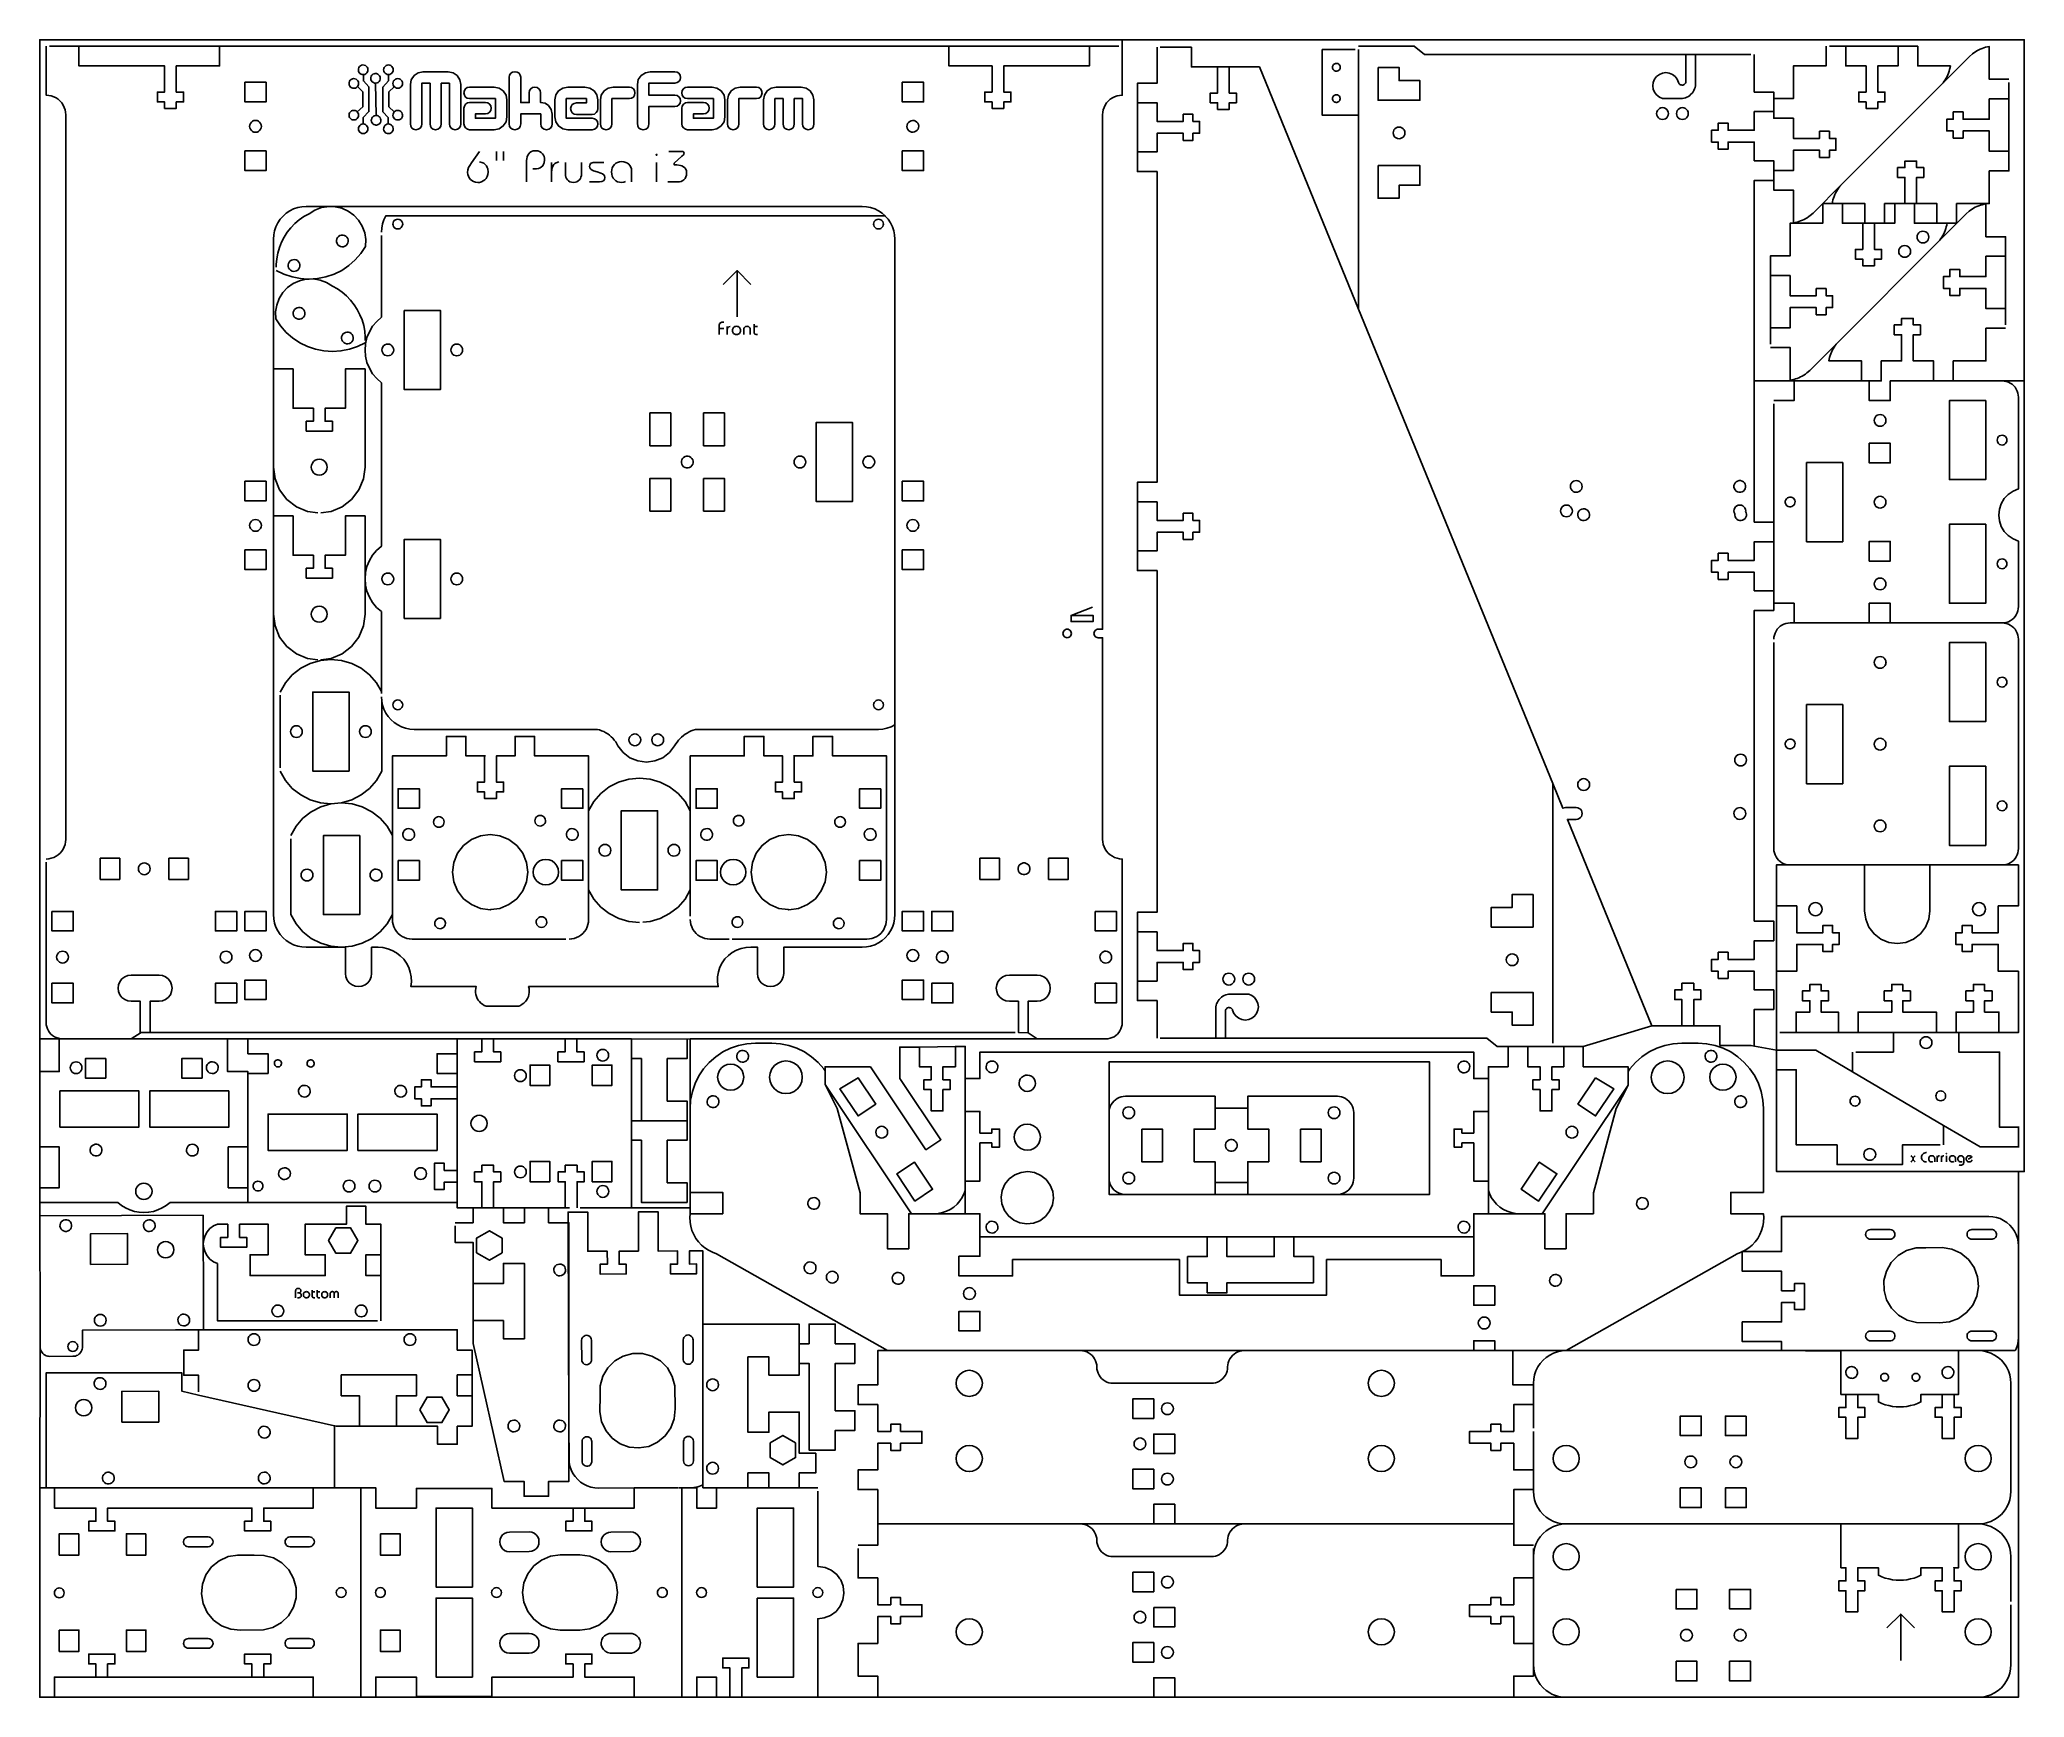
# Model space of a CAD drawing. Extents: x -305 to 302, y -82 to 425.
import ezdxf

# ---------------------------------------------------------------- set-up
doc = ezdxf.new("R2010")
doc.units = 0
doc.layers.add('Layer_1', color=7, linetype='CONTINUOUS')

msp = doc.modelspace()

# ---------------------------------------------------------------- linework, layer by layer
at = {"layer": 'Layer_1', "color": 7}
for points in [[(-0.036844, 119.652224), (20.962959, 119.652224), (21.613128, 119.702319), (22.23825, 119.827202), (22.86302, 120.052274), (23.463095, 120.327441), (23.988028, 120.702444), (24.488267, 121.127541), (24.913011, 121.627427), (25.288014, 122.152361), (25.563181, 122.752436), (25.788253, 123.377205), (25.913136, 124.002327), (25.963231, 124.652497), (25.963231, 174.652397), (25.163131, 174.702491), (24.388078, 174.877469), (23.66312, 175.127236), (22.963209, 175.477544), (22.287992, 175.902288), (21.712964, 176.427222), (21.188031, 177.002249), (20.763286, 177.652419), (20.412978, 178.377377), (20.163211, 179.102336), (20.013281, 179.877388), (19.963186, 180.652371), (19.963186, 242.302369), (18.6632, 242.302369), (18.313245, 242.352357), (17.987984, 242.477382), (17.738217, 242.702348), (17.513145, 242.952362), (17.388261, 243.277376), (17.338167, 243.602355), (17.388261, 243.952381), (17.513145, 244.252383), (17.738217, 244.527373), (17.987984, 244.727363), (18.313245, 244.877364), (18.6632, 244.902376), (19.963186, 244.902376), (19.963186, 402.152436), (20.013281, 402.952536), (20.163211, 403.727236), (20.412978, 404.452194), (20.763286, 405.152458), (21.188031, 405.827322), (21.712964, 406.402349), (22.287992, 406.927283), (22.963209, 407.35238), (23.66312, 407.702336), (24.388078, 407.952455), (25.163131, 408.102386), (25.963231, 408.15248), (25.963231, 423.152238), (25.963231, 425.152488), (-305.036869, 425.152488), (-305.036869, 119.652224), (-305.036869, 109.652386), (-305.036869, 102.652216), (-305.036869, 86.652333), (-299.03686, 86.652333), (-299.03686, 74.152358), (-305.036869, 74.152358), (-305.036869, 86.652333)], [(233.661853, 24.352483), (245.712742, 24.352483), (253.664353, 24.352483), (245.712742, 24.302388), (245.712742, 24.352483), (245.712742, 24.302388), (234.988298, 24.252294), (234.914214, 24.252294), (233.661853, 24.352483), (227.58702, 24.352483), (227.58702, 27.127433), (215.589048, 27.127433), (215.589048, 33.127477), (227.58702, 33.127477), (227.58702, 39.077427), (231.58752, 39.077427), (231.58752, 36.877505), (234.589659, 36.877505), (234.589659, 44.877447), (231.58752, 44.877447), (231.58752, 42.677524), (227.58702, 42.677524), (227.58702, 48.627474), (215.589048, 48.627474), (215.589048, 54.602472), (215.638436, 54.627519), (227.58702, 54.627519), (227.58702, 65.377363), (290.988242, 65.377363), (292.162992, 65.302222), (293.313048, 65.077502), (294.438409, 64.702499), (295.489686, 64.177213), (296.463353, 63.527397), (297.362936, 62.752344), (298.139048, 61.852408), (298.788159, 60.87733), (299.313798, 59.827463), (299.687742, 58.702455), (299.91352, 57.552399), (299.987603, 56.377297), (299.987603, 79.077488), (301.811464, 79.077488), (301.811464, 320.82728), (301.811464, 425.152488), (25.963231, 425.152488)], [(-303.03687, 423.152238), (-303.03687, 408.15248), (-302.26187, 408.102386), (-301.486866, 407.952455), (-300.761873, 407.702336), (-300.036879, 407.35238), (-299.386886, 406.927283), (-298.811858, 406.402349), (-298.286854, 405.827322), (-297.861863, 405.152458), (-297.511872, 404.452194), (-297.261859, 403.727236), (-297.111857, 402.952536), (-297.036857, 402.152436), (-297.036857, 356.252519), (-297.036857, 180.652371), (-297.111857, 179.877388), (-297.261859, 179.102336), (-297.511872, 178.377377), (-297.861863, 177.652419), (-298.286854, 177.002249), (-298.811858, 176.427222), (-299.386886, 175.902288), (-300.036879, 175.477544), (-300.761873, 175.127236), (-301.486866, 174.877469), (-302.26187, 174.702491), (-303.03687, 174.652397)], [(-302.036868, 423.152238), (-293.036886, 423.152238), (-293.036886, 417.152194), (-266.861727, 417.152194), (-266.861727, 409.152252), (-269.036955, 409.152252), (-269.036955, 406.15223), (-266.861727, 406.15223), (-266.861727, 404.152333), (-263.261983, 404.152333), (-263.261983, 406.15223), (-261.037014, 406.15223), (-261.037014, 409.152252), (-263.261983, 409.152252), (-263.261983, 417.152194), (-250.036697, 417.152194), (-250.036697, 423.152238), (-293.036886, 423.152238)], [(-27.037044, 423.152238), (-250.036697, 423.152238)], [(-27.037044, 417.152194), (-27.037044, 423.152238), (15.963039, 423.152238), (15.963039, 417.152194), (-10.261755, 417.152194), (-10.261755, 409.152252), (-8.036786, 409.152252), (-8.036786, 406.15223), (-10.261755, 406.15223), (-10.261755, 404.152333), (-13.836805, 404.152333), (-13.836805, 406.15223), (-16.036727, 406.15223), (-16.036727, 409.152252), (-13.836805, 409.152252), (-13.836805, 417.152194), (-27.037044, 417.152194), (-27.037044, 417.152194)], [(24.963106, 423.152238), (15.963039, 423.152238)], [(30.613195, 405.852369), (30.613195, 390.852258), (36.613239, 390.852258), (36.613239, 396.552441), (44.613181, 396.552441), (44.613181, 394.352519), (47.613203, 394.352519), (47.613203, 396.552441), (49.614159, 396.552441), (49.614159, 400.152538), (47.613203, 400.152538), (47.613203, 402.352461), (44.613181, 402.352461), (44.613181, 400.152538), (36.613239, 400.152538), (36.613239, 405.852369), (30.613195, 405.852369), (30.613195, 411.852413), (36.613239, 411.852413), (36.613239, 422.852377)], [(55.113964, 416.852333), (49.413075, 416.852333), (47.112964, 416.852333), (47.112964, 422.852377), (37.613011, 422.852377)], [(98.212825, 422.152466), (98.212825, 402.052247), (87.163825, 402.052247), (87.163825, 422.152466), (97.214464, 422.152466)], [(218.213714, 420.577313), (201.262742, 420.577313), (198.264131, 420.577313), (118.388186, 420.577313), (115.213186, 423.152238), (98.212825, 423.152238)], [(198.264131, 420.577313), (198.264131, 412.077486), (198.161825, 411.852413), (198.013659, 411.652388), (197.83727, 411.477411), (197.639714, 411.352527), (197.389242, 411.277386), (197.163464, 411.277386), (196.912992, 411.302433), (196.687214, 411.377222), (196.489659, 411.502458), (196.31327, 411.677436), (196.161575, 411.877461), (196.087492, 412.102533), (195.688853, 413.077258), (195.039742, 413.902405), (194.214242, 414.527527), (193.237048, 414.927224), (192.213992, 415.077508), (191.187409, 414.927224), (190.213742, 414.527527), (189.388242, 413.902405), (188.763825, 413.077258), (188.361659, 412.102533), (188.213492, 411.077361), (188.361659, 410.027494), (188.763825, 409.077463), (189.388242, 408.252316), (190.213742, 407.602499), (191.187409, 407.202449), (197.262242, 407.127308), (197.738492, 407.227497), (198.214742, 407.377427), (198.66277, 407.577452), (199.114325, 407.827219), (199.512964, 408.127433), (199.886909, 408.452341), (200.211464, 408.827344), (200.514853, 409.227394), (200.761798, 409.652491), (200.987575, 410.102283), (201.13927, 410.577474), (201.262742, 411.077361), (201.262742, 420.577313)], [(241.214825, 423.152238), (241.214825, 417.152194), (231.213575, 417.152194), (231.213575, 407.152355), (225.212825, 407.152355), (225.212825, 409.152252), (219.212075, 409.152252), (219.212075, 420.577313)], [(247.212048, 423.152238), (242.213186, 423.152238)], [(297.08777, 413.052211), (291.08702, 413.052211), (291.08702, 423.052402), (290.536686, 422.952213), (289.989881, 422.82733), (289.439548, 422.677399), (288.889214, 422.477374), (288.363575, 422.277349), (287.862631, 422.02723), (287.336992, 421.752416), (286.86427, 421.477249), (286.38802, 421.152341), (285.936464, 420.802386), (285.089798, 420.05238), (276.213909, 411.152502), (276.961798, 412.002344), (277.314575, 412.452488), (277.639131, 412.927327), (277.938992, 413.427213), (278.214159, 413.927452), (278.436409, 414.427338), (278.662186, 414.952272), (278.838575, 415.502252), (278.986742, 416.052233), (279.113742, 416.602213), (279.21252, 417.152194), (269.214798, 417.152194), (269.214798, 423.152238), (263.214048, 423.152238), (263.214048, 417.152194), (257.012214, 417.152194), (257.012214, 409.152252), (259.213548, 409.152252), (259.213548, 406.15223), (257.012214, 406.15223), (257.012214, 404.152333), (253.413881, 404.152333), (253.413881, 406.15223), (251.212548, 406.15223), (251.212548, 409.152252), (253.413881, 409.152252), (253.413881, 417.152194), (247.212048, 417.152194), (247.212048, 423.152238), (263.214048, 423.152238)], [(-207.936902, 403.102466), (-207.911855, 403.077419), (-207.71183, 402.802252), (-207.5619, 402.452297), (-207.511805, 402.077294), (-207.5619, 401.702291), (-207.71183, 401.327288), (-207.936902, 401.027427), (-208.236764, 400.802355), (-208.586719, 400.652424), (-208.986769, 400.60233), (-209.361772, 400.652424), (-209.711727, 400.802355), (-210.011941, 401.027427), (-210.261708, 401.327288), (-210.386944, 401.702291), (-210.437039, 402.077294), (-210.386944, 402.452297), (-210.261708, 402.802252), (-210.011941, 403.102466), (-209.711727, 403.352233), (-209.361772, 403.502516), (-208.986769, 403.552258), (-208.586719, 403.502516), (-208.236764, 403.352233), (-207.936902, 403.102466), (-207.911855, 403.077419), (-206.236866, 404.627524), (-206.236866, 409.202347), (-207.886808, 410.802194), (-207.661736, 411.127455), (-207.536852, 411.477411), (-207.511805, 411.777272), (-207.511805, 411.877461), (-207.511805, 411.777272), (-207.511805, 411.877461), (-207.586947, 412.252463), (-207.761925, 412.602419), (-208.012044, 412.877233), (-208.311905, 413.102305), (-208.686908, 413.227541), (-209.061911, 413.252236), (-209.436914, 413.177447), (-209.786869, 413.002469), (-210.08673, 412.752349), (-210.286755, 412.427441), (-210.411991, 412.077486), (-210.437039, 411.702483), (-210.361897, 411.302433), (-210.211966, 410.977524), (-209.961847, 410.677311), (-209.636939, 410.452238), (-209.261936, 410.327355), (-208.886933, 410.302308), (-208.51193, 410.377449), (-208.161975, 410.552427), (-207.886808, 410.802194)], [(-206.411844, 414.50248), (-206.036841, 414.477433), (-205.661839, 414.552222), (-205.311883, 414.727199), (-205.012022, 414.977319), (-204.811997, 415.302227), (-204.686761, 415.652536), (-204.661714, 415.952397), (-204.661714, 416.052233), (-204.661714, 415.952397), (-204.661714, 416.052233), (-204.736855, 416.427236), (-204.886786, 416.752497), (-205.161952, 417.052358), (-205.461814, 417.27743), (-205.836816, 417.402313), (-206.211819, 417.427361), (-206.586822, 417.352219), (-206.936777, 417.177241), (-207.236991, 416.927474), (-207.437016, 416.602213), (-207.5619, 416.252258), (-207.586947, 415.852208), (-207.511805, 415.477205), (-207.361875, 415.127249), (-207.111755, 414.852436), (-206.786847, 414.627363), (-206.411844, 414.50248), (-206.411844, 414.50248)], [(-206.036841, 414.477433), (-206.036841, 412.527277), (-204.3869, 410.727405), (-204.3869, 403.177255), (-206.13703, 401.327288), (-206.13703, 399.377486), (-206.512033, 399.327391), (-206.861989, 399.177461), (-207.16185, 398.952388), (-207.386922, 398.62748), (-207.536852, 398.277524), (-207.586947, 397.902522), (-207.536852, 397.527519), (-207.386922, 397.177211), (-207.16185, 396.852302), (-206.861989, 396.62723), (-206.512033, 396.477299), (-206.13703, 396.427205), (-205.73698, 396.477299), (-205.387025, 396.62723), (-205.086811, 396.852302), (-204.861739, 397.177211), (-204.711808, 397.527519), (-204.661714, 397.902522), (-204.711808, 398.277524), (-204.861739, 398.62748), (-205.086811, 398.952388), (-205.387025, 399.177461), (-205.73698, 399.327391), (-206.13703, 399.377486)], [(-202.261766, 401.977458), (-202.186977, 401.977458), (-201.886764, 401.952411), (-201.511761, 401.827527), (-201.186852, 401.602455), (-200.936733, 401.327288), (-200.786802, 400.977333), (-200.712014, 400.60233), (-200.712014, 400.502494), (-200.712014, 400.60233), (-200.712014, 400.502494), (-200.736708, 400.227327), (-200.861944, 399.852324), (-201.061969, 399.527416), (-201.36183, 399.277297), (-201.711786, 399.127366), (-202.086789, 399.052224), (-202.286814, 399.052224), (-202.461791, 399.077272), (-202.836794, 399.202508), (-203.137008, 399.402533), (-203.411822, 399.702394), (-203.561752, 400.052349), (-203.636894, 400.427352), (-203.611847, 400.802355), (-203.486964, 401.177358), (-203.286939, 401.477219), (-202.986725, 401.727338), (-202.636769, 401.902316), (-202.261766, 401.977458), (-202.186977, 401.977458), (-202.336908, 411.877461), (-202.261766, 411.877461), (-201.886764, 411.952249), (-201.536808, 412.102533), (-201.261994, 412.377347), (-201.036922, 412.677208), (-200.912039, 413.052211), (-200.886991, 413.427213), (-200.96178, 413.802216), (-201.136758, 414.152524), (-201.386877, 414.452386), (-201.686739, 414.652411), (-202.061741, 414.777294), (-202.436744, 414.802341), (-202.811747, 414.727199), (-203.161702, 414.577269), (-203.461916, 414.302455), (-203.661941, 414.002241), (-203.786825, 413.627238), (-203.811872, 413.252236), (-203.73673, 412.877233), (-203.5868, 412.527277), (-203.337033, 412.227416), (-203.011772, 412.027391), (-202.636769, 411.902508), (-202.336908, 411.877461), (-202.261766, 411.877461), (-202.261766, 411.877461)], [(-198.411902, 414.477433), (-198.411902, 412.527277), (-200.162033, 410.677311), (-200.162033, 403.127513), (-198.487044, 401.327288), (-198.487044, 399.377486), (-198.112041, 399.352438), (-197.737039, 399.227202), (-197.436825, 399.002483), (-197.186705, 398.702269), (-197.011727, 398.377361), (-196.936939, 398.002358), (-196.961986, 397.602308), (-197.086869, 397.252352), (-197.311941, 396.927444), (-197.586755, 396.677324), (-197.936711, 396.502347), (-198.311714, 396.427205), (-198.686716, 396.452252), (-199.061719, 396.577488), (-199.38698, 396.802208), (-199.636747, 397.077374), (-199.78703, 397.42733), (-199.861819, 397.802333), (-199.836772, 398.202383), (-199.711889, 398.552338), (-199.511864, 398.877247), (-199.212002, 399.127366), (-198.861694, 399.302344), (-198.487044, 399.377486)], [(-199.436722, 414.90253), (-199.136861, 414.677458), (-198.786905, 414.527527), (-198.411902, 414.477433), (-198.011852, 414.527527), (-197.661897, 414.677458), (-197.362036, 414.90253), (-197.136964, 415.227438), (-196.987033, 415.577394), (-196.936939, 415.952397), (-196.987033, 416.327399), (-197.136964, 416.677355), (-197.362036, 417.002263), (-197.661897, 417.227336), (-198.011852, 417.377266), (-198.411902, 417.427361), (-198.786905, 417.377266), (-199.136861, 417.227336), (-199.436722, 417.002263), (-199.686841, 416.677355), (-199.811725, 416.327399), (-199.861819, 415.952397), (-199.811725, 415.577394), (-199.686841, 415.227438), (-199.436722, 414.90253), (-199.436722, 414.90253)], [(-196.661772, 403.052372), (-196.861797, 402.727463), (-196.987033, 402.352461), (-197.011727, 401.977458), (-196.936939, 401.602455), (-196.787008, 401.252499), (-196.536889, 400.977333), (-196.21198, 400.752261), (-195.836977, 400.627377), (-195.461975, 400.60233), (-195.086972, 400.677472), (-194.737016, 400.852449), (-194.436802, 401.102216), (-194.236777, 401.427477), (-194.111894, 401.777433), (-194.086847, 402.152436), (-194.161989, 402.527438), (-194.311919, 402.877394), (-194.586733, 403.177255), (-194.886947, 403.37728), (-195.26195, 403.502516), (-195.636952, 403.527211), (-196.011955, 403.477469), (-196.361911, 403.302491), (-196.661772, 403.052372), (-198.287019, 404.627524), (-198.287019, 409.202347), (-196.61203, 410.777499), (-196.811702, 411.052313), (-196.961986, 411.402269), (-197.011727, 411.777272), (-196.961986, 412.152274), (-196.811702, 412.527277), (-196.586983, 412.827491), (-196.286769, 413.052211), (-195.936814, 413.202494), (-195.561811, 413.252236), (-195.161761, 413.202494), (-194.811805, 413.052211), (-194.511944, 412.827491), (-194.286872, 412.527277), (-194.136941, 412.152274), (-194.086847, 411.777272), (-194.136941, 411.402269), (-194.286872, 411.052313), (-194.511944, 410.727405), (-194.811805, 410.502333), (-195.161761, 410.352402), (-195.561811, 410.302308), (-195.936814, 410.352402), (-196.286769, 410.502333), (-196.586983, 410.727405), (-196.61203, 410.777499), (-196.586983, 410.727405)], [(-191.6869, 411.427316), (-191.411733, 412.90228), (-190.561891, 414.177219), (-189.312, 415.027413), (-187.811989, 415.327274), (-180.162002, 415.327274), (-178.636944, 415.027413), (-177.3867, 414.177219), (-176.561905, 412.90228), (-176.262044, 411.427316), (-176.262044, 399.402533), (-176.386927, 398.702269), (-176.736883, 398.127241), (-177.286864, 397.752238), (-177.986775, 397.627355), (-178.687039, 397.752238), (-179.261714, 398.127241), (-179.612022, 398.677222), (-179.736905, 399.402533), (-179.736905, 411.827366), (-182.261736, 411.827366), (-182.261736, 399.402533), (-182.386972, 398.677222), (-182.736927, 398.127241), (-183.261861, 397.752238), (-183.986819, 397.627355), (-184.68673, 397.752238), (-185.236711, 398.127241), (-185.587019, 398.677222), (-185.686855, 399.402533), (-185.686855, 411.827366), (-188.212039, 411.827366), (-188.212039, 399.402533), (-188.336922, 398.677222), (-188.711925, 398.127241), (-189.261905, 397.752238), (-189.986864, 397.627355), (-190.686775, 397.752238), (-191.211708, 398.127241), (-191.586711, 398.677222), (-191.6869, 399.402533), (-191.6869, 411.427316), (-191.6869, 411.427316)], [(-161.461958, 413.652286), (-161.361769, 414.352197), (-160.986766, 414.90253), (-160.436786, 415.227438), (-159.736875, 415.352322), (-159.011916, 415.227438), (-158.461936, 414.90253), (-158.086933, 414.352197), (-157.961697, 413.652286), (-157.961697, 405.927511), (-155.361725, 405.927511), (-155.361725, 408.927533), (-155.236841, 409.602397), (-154.886886, 410.152377), (-154.336905, 410.502333), (-153.636994, 410.627216), (-152.912036, 410.502333), (-152.361702, 410.177424), (-151.9867, 409.627444), (-151.861816, 408.927533), (-151.861816, 405.927511), (-150.511736, 405.727486), (-149.461869, 405.077316), (-148.612027, 403.852472), (-148.311814, 402.352461), (-148.311814, 399.377486), (-148.436697, 398.677222), (-148.8117, 398.127241), (-149.362033, 397.752238), (-150.061944, 397.627355), (-150.761855, 397.752238), (-151.336883, 398.102194), (-151.686839, 398.652527), (-151.811722, 399.377486), (-151.811722, 402.477344), (-157.961697, 402.477344), (-157.961697, 399.377486), (-158.086933, 398.652527), (-158.461936, 398.102194), (-159.011916, 397.752238), (-159.736875, 397.627355), (-160.436786, 397.752238), (-160.986766, 398.102194), (-161.361769, 398.652527), (-161.461958, 399.377486), (-161.461958, 413.652286), (-161.461958, 413.652286)], [(-122.261997, 411.477411), (-121.98683, 412.977422), (-121.111941, 414.227313), (-119.837002, 415.052461), (-118.336991, 415.327274), (-110.861983, 415.327274), (-110.137025, 415.202391), (-109.587044, 414.877483), (-109.236736, 414.327502), (-109.111852, 413.627238), (-109.236736, 412.927327), (-109.587044, 412.377347), (-110.137025, 412.027391), (-110.861983, 411.902508), (-118.761736, 411.902508), (-118.761736, 408.177527), (-110.861983, 408.177527), (-110.137025, 408.052291), (-109.587044, 407.702336), (-109.236736, 407.152355), (-109.111852, 406.477491), (-109.236736, 405.777227), (-109.587044, 405.227247), (-110.137025, 404.877291), (-110.861983, 404.752408), (-118.761736, 404.752408), (-118.761736, 399.577511), (-118.861925, 398.727316), (-119.186833, 398.127241), (-119.736814, 397.752238), (-120.511866, 397.627355), (-121.261872, 397.752238), (-121.811852, 398.127241), (-122.161808, 398.727316), (-122.261997, 399.602205), (-122.261997, 411.477411), (-122.261997, 411.477411)], [(98.212825, 402.052247), (98.212825, 342.802513), (67.912742, 416.852333), (58.712298, 416.852333), (58.712298, 408.852391), (60.913631, 408.852391), (60.913631, 405.852369), (58.712298, 405.852369), (58.712298, 403.852472), (55.113964, 403.852472), (55.113964, 405.852369), (52.912631, 405.852369), (52.912631, 408.852391), (55.113964, 408.852391), (55.113964, 416.852333), (58.712298, 416.852333)], [(92.388464, 417.452408), (92.511936, 417.252383), (92.589548, 417.052358), (92.638936, 416.827286), (92.638936, 416.602213), (92.589548, 416.377494), (92.511936, 416.177469), (92.388464, 415.977444), (92.23677, 415.827513), (92.063909, 415.702277), (91.862825, 415.602441), (91.637048, 415.552347), (91.414798, 415.552347), (91.18902, 415.577394), (90.987936, 415.652536), (90.786853, 415.752372), (90.613992, 415.902302), (90.486992, 416.07728), (90.388214, 416.277305), (90.314131, 416.47733), (90.289436, 416.727449), (90.314131, 416.952522), (90.388214, 417.152194), (90.486992, 417.352219), (90.613992, 417.527197), (90.786853, 417.67748), (90.987936, 417.777316), (91.18902, 417.852458), (91.414798, 417.902199), (91.637048, 417.877505), (91.862825, 417.827411), (92.063909, 417.727222), (92.23677, 417.602338), (92.388464, 417.452408), (92.388464, 417.452408)], [(104.213575, 416.652308), (110.612964, 416.652308), (110.612964, 412.652513), (117.012353, 412.652513), (117.012353, 406.652469), (104.213575, 406.652469), (104.213575, 416.652308), (104.213575, 416.652308)], [(-242.286875, 412.152274), (-242.286875, 406.15223), (-242.161991, 406.15223), (-235.961922, 406.15223), (-235.786944, 406.15223), (-235.786944, 412.152274), (-235.961922, 412.152274), (-242.161991, 412.152274), (-242.286875, 412.152274), (-242.286875, 412.152274)], [(-175.312014, 408.902486), (-175.186777, 408.177527), (-174.836822, 407.627194), (-174.286841, 407.277238), (-173.561883, 407.152355), (-165.686825, 407.152355), (-165.686825, 401.127263), (-171.811752, 401.127263), (-171.811752, 402.452297), (-168.736941, 402.452297), (-168.03703, 402.577533), (-167.462002, 402.952536), (-167.111694, 403.502516), (-166.986811, 404.227474), (-167.111694, 404.927386), (-167.462002, 405.477366), (-168.03703, 405.827322), (-168.736941, 405.952205), (-173.561883, 405.952205), (-174.2117, 405.827322), (-174.786727, 405.427272), (-175.186777, 404.877291), (-175.312014, 404.227474), (-175.312014, 399.402533), (-175.186777, 398.752363), (-174.786727, 398.177336), (-174.2117, 397.777286), (-173.561883, 397.627355), (-166.086875, 397.627355), (-164.586864, 397.927216), (-163.311925, 398.777411), (-162.437036, 400.052349), (-162.161869, 401.552361), (-162.161869, 406.727258), (-162.437036, 408.227269), (-163.311925, 409.502208), (-164.586864, 410.352402), (-166.086875, 410.627216), (-173.561883, 410.627216), (-174.286841, 410.502333), (-174.836822, 410.152377), (-175.186777, 409.602397), (-175.312014, 408.902486), (-175.312014, 408.902486)], [(-147.211852, 408.252316), (-147.511714, 406.752305), (-147.511714, 401.552361), (-147.211852, 400.052349), (-146.362011, 398.777411), (-145.111766, 397.927216), (-143.586708, 397.627355), (-136.087005, 397.627355), (-135.386741, 397.752238), (-134.836761, 398.127241), (-134.486805, 398.702269), (-134.361922, 399.402533), (-134.486805, 400.102444), (-134.836761, 400.652424), (-135.386741, 401.00238), (-136.087005, 401.127263), (-144.011805, 401.127263), (-144.011805, 407.152355), (-137.86183, 407.152355), (-137.86183, 405.802274), (-140.936994, 405.802274), (-141.636905, 405.677391), (-142.186886, 405.327436), (-142.561889, 404.752408), (-142.686772, 404.077544), (-142.561889, 403.37728), (-142.186886, 402.802252), (-141.636905, 402.427249), (-140.936994, 402.302366), (-136.087005, 402.302366), (-135.436836, 402.427249), (-134.886855, 402.852347), (-134.486805, 403.427374), (-134.361922, 404.077544), (-134.361922, 406.727258), (-134.661783, 408.252316), (-135.511977, 409.527255), (-136.786916, 410.352402), (-138.386764, 410.627216), (-143.586708, 410.627216), (-145.111766, 410.352402), (-146.362011, 409.502208), (-147.211852, 408.252316), (-147.211852, 408.252316)], [(-133.586869, 406.727258), (-133.311702, 408.227269), (-132.461861, 409.502208), (-131.211969, 410.352402), (-129.686911, 410.627216), (-124.736733, 410.627216), (-124.036822, 410.502333), (-123.486841, 410.152377), (-123.111839, 409.577349), (-123.012002, 408.902486), (-123.111839, 408.202222), (-123.486841, 407.627194), (-124.036822, 407.252544), (-124.736733, 407.127308), (-130.086961, 407.127308), (-130.086961, 399.402533), (-130.211844, 398.677222), (-130.586847, 398.127241), (-131.136827, 397.752238), (-131.861786, 397.627355), (-132.561697, 397.752238), (-133.11203, 398.127241), (-133.487033, 398.702269), (-133.586869, 399.402533), (-133.586869, 406.727258), (-133.586869, 406.727258)], [(-108.661708, 408.902486), (-108.536825, 408.177527), (-108.186869, 407.627194), (-107.636889, 407.277238), (-106.936977, 407.152355), (-99.036872, 407.152355), (-99.036872, 401.127263), (-105.1618, 401.127263), (-105.1618, 402.452297), (-102.086989, 402.452297), (-101.386725, 402.577533), (-100.811697, 402.952536), (-100.461741, 403.502516), (-100.336858, 404.227474), (-100.461741, 404.927386), (-100.811697, 405.477366), (-101.386725, 405.827322), (-102.086989, 405.952205), (-106.936977, 405.952205), (-107.561747, 405.827322), (-108.136775, 405.427272), (-108.536825, 404.877291), (-108.661708, 404.227474), (-108.661708, 399.402533), (-108.536825, 398.752363), (-108.136775, 398.177336), (-107.561747, 397.777286), (-106.936977, 397.627355), (-99.436922, 397.627355), (-97.936911, 397.927216), (-96.661972, 398.777411), (-95.78673, 400.052349), (-95.511916, 401.552361), (-95.511916, 406.727258), (-95.78673, 408.227269), (-96.661972, 409.502208), (-97.936911, 410.352402), (-99.436922, 410.627216), (-106.936977, 410.627216), (-107.636889, 410.502333), (-108.186869, 410.152377), (-108.536825, 409.602397), (-108.661708, 408.902486), (-108.661708, 408.902486)], [(-94.761911, 406.727258), (-94.461697, 408.227269), (-93.611855, 409.502208), (-92.361964, 410.352402), (-90.836905, 410.627216), (-85.886727, 410.627216), (-85.186816, 410.502333), (-84.636836, 410.152377), (-84.28688, 409.577349), (-84.161997, 408.902486), (-84.28688, 408.202222), (-84.636836, 407.627194), (-85.186816, 407.252544), (-85.886727, 407.127308), (-91.262002, 407.127308), (-91.262002, 399.402533), (-91.386886, 398.677222), (-91.736841, 398.127241), (-92.311869, 397.752238), (-93.01178, 397.627355), (-93.712044, 397.752238), (-94.262025, 398.127241), (-94.637027, 398.702269), (-94.761911, 399.402533), (-94.761911, 406.727258), (-94.761911, 406.727258)], [(-83.711852, 406.727258), (-83.437039, 408.227269), (-82.586844, 409.477513), (-81.336952, 410.352402), (-79.836941, 410.627216), (-72.186955, 410.627216), (-70.661897, 410.352402), (-69.412005, 409.477513), (-68.586858, 408.227269), (-68.286997, 406.727258), (-68.286997, 399.402533), (-68.41188, 398.702269), (-68.761836, 398.127241), (-69.311816, 397.752238), (-70.011727, 397.627355), (-70.711991, 397.752238), (-71.287019, 398.127241), (-71.636975, 398.677222), (-71.761858, 399.402533), (-71.761858, 407.127308), (-74.287041, 407.127308), (-74.287041, 399.402533), (-74.411925, 398.677222), (-74.76188, 398.127241), (-75.311861, 397.752238), (-76.011772, 397.627355), (-76.712036, 397.752238), (-77.262016, 398.127241), (-77.611972, 398.677222), (-77.711808, 399.402533), (-77.711808, 407.127308), (-80.236991, 407.127308), (-80.236991, 399.402533), (-80.361875, 398.677222), (-80.736877, 398.127241), (-81.286858, 397.752238), (-82.011816, 397.627355), (-82.711727, 397.752238), (-83.237014, 398.127241), (-83.612016, 398.677222), (-83.711852, 399.402533), (-83.711852, 406.727258), (-83.711852, 406.727258)], [(-41.286797, 406.15223), (-41.286797, 412.152274), (-34.786866, 412.152274), (-34.786866, 406.15223), (-41.286797, 406.15223), (-41.286797, 406.15223)], [(91.612353, 408.302411), (91.838131, 408.252316), (92.039214, 408.177527), (92.212075, 408.027244), (92.36377, 407.877313), (92.487242, 407.702336), (92.564853, 407.502311), (92.614242, 407.277238), (92.614242, 407.027472), (92.564853, 406.802399), (92.487242, 406.602374), (92.36377, 406.427397), (92.212075, 406.252419), (92.039214, 406.127536), (91.838131, 406.052394), (91.612353, 405.977252), (91.386575, 405.977252), (91.164325, 406.002299), (90.963242, 406.077441), (90.762159, 406.202324), (90.589298, 406.352255), (90.462298, 406.502538), (90.36352, 406.702211), (90.289436, 406.927283), (90.264742, 407.152355), (90.289436, 407.377427), (90.36352, 407.602499), (90.462298, 407.802524), (90.589298, 407.952455), (90.762159, 408.102386), (90.963242, 408.227269), (91.164325, 408.302411), (91.386575, 408.327458), (91.612353, 408.302411), (91.612353, 408.302411)], [(225.212825, 403.152208), (225.212825, 401.152311), (231.213575, 401.152311), (231.213575, 394.952241), (239.214575, 394.952241), (239.214575, 397.152516), (242.213186, 397.152516), (242.213186, 394.952241), (244.213436, 394.952241), (244.213436, 391.352497), (242.213186, 391.352497), (242.213186, 389.152222), (239.214575, 389.152222), (239.214575, 391.352497), (231.213575, 391.352497), (231.213575, 391.152472), (231.213575, 385.152427), (225.212825, 385.152427), (225.212825, 388.152449), (219.212075, 388.152449), (219.212075, 393.85228), (211.214603, 393.85228), (211.214603, 391.652358), (208.212464, 391.652358), (208.212464, 393.85228), (206.212214, 393.85228), (206.212214, 397.452377), (208.212464, 397.452377), (208.212464, 399.652299), (211.214603, 399.652299), (211.214603, 397.452377), (219.212075, 397.452377), (219.212075, 403.152208), (225.212825, 403.152208), (225.212825, 406.15223), (225.212825, 407.152355)], [(225.212825, 385.152427), (225.212825, 384.152302), (225.212825, 382.152405), (225.212825, 379.152383), (231.213575, 379.152383), (231.213575, 369.152544), (231.788603, 369.25238), (232.338936, 369.377263), (232.88927, 369.527194), (233.411381, 369.727219), (233.93702, 369.927244), (234.462659, 370.177363), (234.963603, 370.45253), (235.439853, 370.727344), (235.912575, 371.052252), (236.364131, 371.402208), (237.214325, 372.152213), (246.086686, 381.052444), (276.213909, 411.152502)], [(297.08777, 407.052519), (297.08777, 391.052283), (291.08702, 391.052283), (291.08702, 397.252352), (283.089548, 397.252352), (283.089548, 395.05243), (280.087409, 395.05243), (280.087409, 397.252352), (278.087159, 397.252352), (278.087159, 400.852449), (280.087409, 400.852449), (280.087409, 403.052372), (283.089548, 403.052372), (283.089548, 400.852449), (291.08702, 400.852449), (291.08702, 407.052519), (297.08777, 407.052519), (297.08777, 412.052438)], [(192.986575, 402.577533), (192.912492, 402.102341), (192.739631, 401.677244), (192.464464, 401.302241), (192.086992, 401.00238), (191.638964, 400.827402), (191.187409, 400.777308), (190.714686, 400.827402), (190.287825, 401.00238), (189.913881, 401.302241), (189.61402, 401.677244), (189.437631, 402.102341), (189.388242, 402.577533), (189.437631, 403.027324), (189.61402, 403.477469), (189.913881, 403.852472), (190.287825, 404.127286), (190.714686, 404.302263), (191.187409, 404.377405), (191.638964, 404.302263), (192.086992, 404.127286), (192.464464, 403.852472), (192.739631, 403.477469), (192.912492, 403.027324), (192.986575, 402.577533), (192.986575, 402.577533)], [(198.987325, 403.027324), (199.061409, 402.577533), (198.987325, 402.102341), (198.814464, 401.677244), (198.539298, 401.302241), (198.161825, 401.00238), (197.713798, 400.827402), (197.262242, 400.777308), (196.78952, 400.827402), (196.362659, 401.00238), (195.988714, 401.302241), (195.688853, 401.677244), (195.512464, 402.102341), (195.463075, 402.577533), (195.512464, 403.027324), (195.688853, 403.477469), (195.988714, 403.852472), (196.362659, 404.127286), (196.78952, 404.302263), (197.262242, 404.377405), (197.713798, 404.302263), (198.161825, 404.127286), (198.539298, 403.852472), (198.814464, 403.477469), (198.987325, 403.027324), (198.987325, 403.027324)], [(-239.511925, 400.402305), (-239.961716, 400.227327), (-240.312025, 399.927466), (-240.611886, 399.552463), (-240.786864, 399.127366), (-240.862005, 398.652527), (-240.786864, 398.202383), (-240.611886, 397.752238), (-240.312025, 397.377236), (-239.961716, 397.102422), (-239.511925, 396.927444), (-239.036733, 396.852302), (-238.586941, 396.927444), (-238.161844, 397.102422), (-237.786841, 397.377236), (-237.48698, 397.752238), (-237.312002, 398.202383), (-237.261908, 398.652527), (-237.312002, 399.127366), (-237.48698, 399.552463), (-237.786841, 399.927466), (-238.161844, 400.227327), (-238.586941, 400.402305), (-239.036733, 400.452399), (-239.511925, 400.402305), (-239.511925, 400.402305)], [(-38.436705, 396.902397), (-37.986914, 396.852302), (-37.511722, 396.952491), (-37.086977, 397.152516), (-36.737022, 397.452377), (-36.461855, 397.82738), (-36.286877, 398.277524), (-36.26183, 398.727316), (-36.336972, 399.202508), (-36.536997, 399.627252), (-36.836858, 399.977208), (-37.211861, 400.252374), (-37.662005, 400.427352), (-38.111797, 400.452399), (-38.586989, 400.377258), (-39.011733, 400.177233), (-39.362041, 399.877372), (-39.636855, 399.502369), (-39.811833, 399.052224), (-39.83688, 398.577386), (-39.761739, 398.127241), (-39.561714, 397.702497), (-39.261852, 397.327494), (-38.88685, 397.077374), (-38.436705, 396.902397), (-38.436705, 396.902397)], [(110.136714, 398.402408), (109.713381, 398.22743), (109.339436, 397.927216), (109.06427, 397.552213), (109.014881, 397.452377), (108.887881, 397.127469), (108.813798, 396.652277), (108.887881, 396.202486), (109.014881, 395.85253), (109.06427, 395.752341), (109.339436, 395.377338), (109.713381, 395.102524), (110.136714, 394.927194), (110.612964, 394.852405), (111.089214, 394.927194), (111.512548, 395.102524), (111.886492, 395.377338), (112.161659, 395.752341), (112.362742, 396.202486), (112.412131, 396.652277), (112.362742, 397.127469), (112.161659, 397.552213), (111.886492, 397.927216), (111.512548, 398.22743), (111.089214, 398.402408), (110.612964, 398.452502), (110.136714, 398.402408), (110.136714, 398.402408)], [(109.014881, 395.85253), (109.06427, 395.752341)], [(-242.161991, 391.152472), (-242.286875, 391.152472), (-242.286875, 385.152427), (-242.161991, 385.152427), (-235.961922, 385.152427), (-235.786944, 385.152427), (-235.786944, 391.152472), (-235.961922, 391.152472), (-242.161991, 391.152472), (-242.161991, 391.152472)], [(-170.536814, 387.802494), (-169.836902, 387.652211), (-169.261875, 387.377397), (-168.787036, 387.002394), (-168.436727, 386.577297), (-168.186961, 386.127505), (-168.03703, 385.627266), (-167.911794, 384.602447), (-167.986936, 383.92723), (-168.186961, 383.302461), (-168.511869, 382.75248), (-168.911919, 382.302336), (-169.411805, 381.95238), (-169.936739, 381.702261), (-170.511766, 381.527283), (-171.086794, 381.477541), (-171.762011, 381.55233), (-172.361733, 381.752355), (-172.887019, 382.052216), (-173.336811, 382.427219), (-173.711814, 382.902411), (-173.961933, 383.427344), (-174.136911, 383.977324), (-174.187005, 384.552352), (-174.111864, 385.352452), (-173.886791, 386.052363), (-173.511789, 386.727227), (-172.986855, 387.50228), (-170.511766, 391.002541)], [(-165.336869, 391.002541), (-165.336869, 388.227238)], [(-163.187041, 388.227238), (-163.187041, 391.002541)], [(-154.212022, 385.702408), (-153.136755, 385.702408), (-152.537033, 385.777197), (-152.011747, 385.977222), (-151.587002, 386.252388), (-151.236694, 386.627391), (-150.986927, 387.052488), (-150.81195, 387.50228), (-150.662019, 388.427263), (-150.686714, 388.927502), (-150.81195, 389.402341), (-151.011975, 389.877533), (-151.311836, 390.27723), (-151.711886, 390.652233), (-152.186725, 390.927399), (-152.761752, 391.127424), (-153.436969, 391.177519), (-154.111833, 391.127424), (-154.686861, 390.927399), (-155.137005, 390.627538), (-155.512008, 390.252536), (-155.811869, 389.802391), (-156.011894, 389.302505), (-156.11173, 388.777219), (-156.161825, 388.227238), (-156.161825, 381.677213)], [(-116.386836, 389.827438), (-116.287, 389.852486), (-116.261952, 389.952322), (-116.287, 390.052511), (-116.386836, 390.102252), (-116.511719, 390.052511), (-116.536766, 389.952322), (-116.511719, 389.852486), (-116.386836, 389.827438), (-116.386836, 389.827438)], [(-112.686902, 391.002541), (-108.73685, 391.002541), (-108.386894, 390.952447), (-108.161822, 390.827211), (-108.036939, 390.627538), (-107.986844, 390.427513), (-108.061986, 390.202441), (-108.211916, 389.977369), (-108.637014, 389.527224), (-111.011914, 387.377397), (-111.011914, 386.852463), (-110.186766, 386.852463), (-109.1369, 386.727227), (-108.637014, 386.552249), (-108.186869, 386.302483), (-107.811866, 385.977222), (-107.486958, 385.552477), (-107.286933, 385.027544), (-107.211791, 384.377374), (-107.286933, 383.752252), (-107.436864, 383.202272), (-107.686983, 382.727433), (-108.036939, 382.35243), (-108.411941, 382.052216), (-108.88678, 381.827497), (-109.361972, 381.702261), (-109.861858, 381.677213), (-112.937022, 381.677213)], [(-41.286797, 385.152427), (-41.286797, 391.152472), (-34.786866, 391.152472), (-34.786866, 385.152427), (-41.286797, 385.152427), (-41.286797, 385.152427)], [(30.613195, 283.852288), (36.613239, 283.852288), (36.613239, 278.152458), (44.613181, 278.152458), (44.613181, 280.35238), (47.613203, 280.35238), (47.613203, 278.152458), (49.614159, 278.152458), (49.614159, 274.552361), (47.613203, 274.552361), (47.613203, 272.352438), (44.613181, 272.352438), (44.613181, 274.552361), (36.613239, 274.552361), (36.613239, 268.85253), (30.613195, 268.85253), (30.613195, 283.852288), (30.613195, 289.852333), (36.613239, 289.852333), (36.613239, 332.35253), (36.613239, 384.852213), (30.613195, 384.852213), (30.613195, 390.852258)], [(278.189464, 369.052355), (281.089298, 369.052355), (281.089298, 375.052399), (291.08702, 375.052399), (291.08702, 385.052238), (297.08777, 385.052238), (297.08777, 390.052511), (297.08777, 391.052283)], [(-146.261822, 387.827541), (-147.161758, 387.552374), (-147.536761, 387.302255), (-147.862022, 386.977347), (-148.136836, 386.527202), (-148.336861, 385.977222), (-148.486791, 385.327405), (-148.511839, 384.527305), (-148.511839, 387.652211)], [(-148.511839, 384.527305), (-148.511839, 381.677213)], [(-139.361841, 387.652211), (-139.361841, 384.052466), (-139.411936, 383.602322), (-139.536819, 383.127483), (-139.711797, 382.702386), (-139.986964, 382.302336), (-140.336919, 381.977427), (-140.762016, 381.727308), (-141.236855, 381.55233), (-141.811883, 381.502236), (-142.386911, 381.55233), (-142.886797, 381.727308), (-143.311894, 381.977427), (-143.66185, 382.302336), (-143.937016, 382.702386), (-144.111994, 383.127483), (-144.236877, 383.602322), (-144.261925, 384.052466), (-144.261925, 387.652211)], [(-132.586744, 387.652211), (-135.186716, 387.652211), (-135.811839, 387.602469), (-136.361819, 387.427491), (-136.586891, 387.252513), (-136.736822, 387.027441), (-136.837011, 386.752274), (-136.886752, 386.377272), (-136.786916, 385.92748), (-136.536797, 385.577524), (-136.136747, 385.302358), (-135.686955, 385.077286), (-134.561947, 384.72733), (-133.461986, 384.377374), (-132.986794, 384.152302), (-132.586744, 383.852441), (-132.336977, 383.502486), (-132.261836, 383.027294), (-132.362025, 382.402524), (-132.661886, 381.977427), (-133.136725, 381.752355), (-133.836989, 381.677213), (-136.9118, 381.677213)], [(-124.036822, 381.677213), (-124.036822, 385.052238), (-124.086916, 385.652313), (-124.261894, 386.202294), (-124.536708, 386.677486), (-124.887016, 387.077536), (-125.336808, 387.427491), (-125.836694, 387.652211), (-126.436769, 387.827541), (-127.061891, 387.877283), (-127.711708, 387.802494), (-128.311783, 387.627516), (-128.836716, 387.352349), (-129.286861, 386.977347), (-129.661864, 386.527202), (-129.93703, 385.977222), (-130.112008, 385.377499), (-130.16175, 384.702283), (-130.112008, 384.027419), (-129.93703, 383.402297), (-129.661864, 382.852316), (-129.286861, 382.402524), (-128.836716, 382.002474), (-128.311783, 381.727308), (-127.711708, 381.55233), (-127.061891, 381.502236), (-126.461816, 381.577377), (-125.936883, 381.777402)], [(-116.386836, 381.677213), (-116.386836, 387.652211)], [(104.213575, 386.652438), (117.012353, 386.652438), (117.012353, 380.652394), (110.612964, 380.652394), (110.612964, 376.652247), (104.213575, 376.652247), (104.213575, 386.652438), (104.213575, 386.652438)], [(296.064714, 342.927397), (290.063964, 342.927397), (290.063964, 349.127466), (282.062964, 349.127466), (282.062964, 346.927544), (279.064353, 346.927544), (279.064353, 349.127466), (277.064103, 349.127466), (277.064103, 352.727211), (279.064353, 352.727211), (279.064353, 354.927486), (282.062964, 354.927486), (282.062964, 352.727211), (290.063964, 352.727211), (290.063964, 358.92728), (296.064714, 358.92728), (296.064714, 363.927199), (296.064714, 364.927324), (290.063964, 364.927324), (290.063964, 374.927516), (289.488936, 374.827327), (288.938603, 374.702444), (288.38827, 374.552513), (287.862631, 374.352488), (287.336992, 374.152463), (286.814881, 373.902344), (286.313936, 373.652224), (285.837686, 373.352363), (285.361436, 373.027455), (284.913409, 372.677499), (284.063214, 371.927494), (275.187325, 363.052311), (275.938742, 363.877458), (276.287992, 364.352297), (276.612548, 364.802441), (276.887714, 365.302327), (277.162881, 365.802213), (277.413353, 366.302452), (277.614436, 366.852433), (277.811992, 367.377366), (277.963686, 367.927347), (278.087159, 368.477327), (278.189464, 369.052355), (275.088548, 369.052355), (275.088548, 375.052399), (268.886714, 375.052399), (268.886714, 383.052341), (271.088048, 383.052341), (271.088048, 386.052363), (268.886714, 386.052363), (268.886714, 388.052261), (265.288381, 388.052261), (265.288381, 386.052363), (263.087048, 386.052363), (263.087048, 383.052341), (265.288381, 383.052341), (265.288381, 375.052399), (262.187464, 375.052399), (262.187464, 369.052355), (259.086548, 369.052355), (259.086548, 375.052399), (262.187464, 375.052399), (262.187464, 375.052399)], [(225.212825, 313.827463), (225.212825, 277.652219), (219.212075, 277.652219), (219.212075, 320.82728), (219.212075, 382.152405), (225.212825, 382.152405)], [(246.086686, 381.052444), (245.338798, 380.202249), (244.989548, 379.752458), (244.661464, 379.277266), (244.389825, 378.77738), (244.114659, 378.277494), (243.864186, 377.777255), (243.663103, 377.252322), (243.46202, 376.702341), (243.313853, 376.152361), (243.186853, 375.60238), (243.088075, 375.052399), (246.188992, 375.052399)], [(-232.686733, 354.627272), (-230.33688, 353.477216), (-227.861791, 352.627374), (-225.311914, 352.127488), (-223.111991, 351.977205), (-221.386908, 352.027299), (-220.086922, 352.127488), (-217.511997, 352.627374), (-215.036908, 353.477216), (-212.686702, 354.627272), (-210.511827, 356.077541), (-208.536977, 357.802272), (-206.811894, 359.777474), (-205.361977, 361.952349), (-205.286836, 364.077483), (-205.636791, 366.152522), (-206.386797, 368.152419), (-207.511805, 369.952291), (-208.961722, 371.502397), (-210.686805, 372.727241), (-212.611914, 373.602483), (-214.686952, 374.102369), (-216.811733, 374.152463), (-223.536736, 374.152463), (-224.861769, 374.077322), (-226.136708, 373.827202), (-227.386952, 373.402458), (-228.537008, 372.82743), (-229.636969, 372.102472), (-230.611694, 371.22723), (-231.486936, 370.252505), (-232.211894, 369.152544), (-232.786922, 367.977441), (-233.212019, 366.752244), (-233.461786, 365.477305), (-233.536927, 364.152272), (-233.536927, 324.477472), (-228.537008, 324.477472), (-227.536883, 324.477472), (-227.536883, 312.477383), (-221.361861, 312.477383), (-221.361861, 308.477236), (-223.536736, 308.477236), (-223.536736, 305.477213), (-215.536794, 305.477213), (-215.536794, 308.477236), (-217.761764, 308.477236), (-217.761764, 312.477383), (-211.537, 312.477383), (-211.537, 324.477472), (-206.536727, 324.477472), (-205.536955, 324.477472), (-205.536955, 294.477249), (-206.036841, 290.852458), (-207.437016, 287.477433), (-209.661986, 284.577247), (-212.536772, 282.352277), (-215.936844, 280.952455), (-219.06175, 280.527358)], [(-200.537036, 366.277405), (-200.461894, 367.577391), (-200.211775, 368.877377), (-199.78703, 370.102222), (-199.212002, 371.277324), (-46.536836, 371.277324), (-47.461819, 372.102472), (-48.536733, 372.82743), (-49.711836, 373.402458), (-50.961727, 373.827202), (-52.237019, 374.077322), (-53.537005, 374.152463), (-216.811733, 374.152463), (-217.23683, 374.102369), (-218.911819, 373.827202), (-220.887022, 373.077197), (-222.686894, 371.952541), (-224.237, 371.077299), (-225.661869, 370.077527), (-227.01195, 368.927472), (-228.236794, 367.652533), (-229.336755, 366.277405), (-230.286786, 364.777394), (-231.086886, 363.227288), (-231.736702, 361.577347), (-232.236941, 359.877311), (-232.56185, 358.152227), (-232.71178, 356.402449), (-232.71178, 355.627397)], [(-200.436847, 222.802365), (-200.211775, 221.702369), (-199.78703, 220.452371), (-199.212002, 219.277374), (-198.487044, 218.202369), (-197.611802, 217.202364), (-196.636725, 216.352374), (-195.536764, 215.627374), (-194.386708, 215.052366), (-193.136816, 214.627372), (-191.861877, 214.377365), (-190.536844, 214.27737), (-175.687016, 214.27737), (-169.686972, 214.27737), (-154.686861, 214.27737), (-148.686816, 214.27737), (-134.5369, 214.27737), (-133.88673, 214.102361), (-133.211866, 213.877373), (-132.586744, 213.602369), (-131.961975, 213.277365), (-131.3619, 212.902366), (-130.811919, 212.502369), (-130.286986, 212.052376), (-129.786747, 211.552352), (-129.336955, 211.027384), (-128.911858, 210.477368), (-128.536855, 209.90234), (-128.211947, 209.277359), (-126.611747, 207.202356), (-124.536708, 205.627344), (-122.136761, 204.62736), (-119.536789, 204.277369), (-116.961864, 204.62736), (-114.536869, 205.627344), (-112.486877, 207.202356), (-110.88703, 209.277359), (-110.536722, 209.877364), (-110.137025, 210.427379), (-109.68688, 210.97736), (-109.236736, 211.477352), (-108.73685, 211.95236), (-108.186869, 212.402378), (-107.636889, 212.802375), (-107.061861, 213.177374), (-106.461786, 213.502374), (-105.837016, 213.802355), (-105.211894, 214.077359), (-104.53703, 214.27737), (-84.586741, 214.27737), (-78.586697, 214.27737), (-63.586939, 214.27737), (-57.586894, 214.27737), (-48.536733, 214.27737), (-47.236747, 214.377365), (-45.961808, 214.627372), (-44.711916, 215.052366), (-43.536814, 215.627374), (-43.536814, 222.152372), (-43.536814, 223.152356), (-43.536814, 356.252519), (-43.536814, 357.252291), (-43.536814, 364.152272), (-43.637002, 365.477305), (-43.886769, 366.752244), (-44.311866, 367.977441), (-44.886894, 369.152544), (-45.611852, 370.252505), (-46.486741, 371.22723), (-46.536836, 371.277324), (-46.486741, 371.22723)], [(-196.987033, 368.402538), (-196.83675, 368.027536), (-196.61203, 367.727322), (-196.286769, 367.477202), (-195.936814, 367.327272), (-195.536764, 367.27753), (-195.161761, 367.327272), (-194.786758, 367.477202), (-194.486897, 367.727322), (-194.261825, 368.027536), (-194.111894, 368.402538), (-194.036752, 368.777541), (-194.111894, 369.177238), (-194.261825, 369.527194), (-194.486897, 369.852455), (-194.786758, 370.077527), (-195.161761, 370.227458), (-195.536764, 370.277199), (-195.936814, 370.227458), (-196.286769, 370.077527), (-196.61203, 369.852455), (-196.83675, 369.527194), (-196.987033, 369.177238), (-197.036775, 368.777541), (-196.987033, 368.402538), (-196.987033, 368.402538)], [(-47.486866, 369.852455), (-47.786727, 370.077527), (-48.16173, 370.227458), (-48.536733, 370.277199), (-48.936783, 370.227458), (-49.286739, 370.077527), (-49.612, 369.852455), (-49.836719, 369.527194), (-49.987002, 369.177238), (-50.036744, 368.777541), (-49.987002, 368.402538), (-49.836719, 368.027536), (-49.612, 367.727322), (-49.286739, 367.477202), (-48.936783, 367.327272), (-48.536733, 367.27753), (-48.16173, 367.327272), (-47.786727, 367.477202), (-47.486866, 367.727322), (-47.261794, 368.027536), (-47.111864, 368.402538), (-47.036722, 368.777541), (-47.111864, 369.177238), (-47.261794, 369.527194), (-47.486866, 369.852455), (-47.486866, 369.852455)], [(243.088075, 375.052399), (240.188242, 375.052399), (240.188242, 369.052355), (230.186992, 369.052355), (230.186992, 359.052516), (224.18977, 359.052516), (224.18977, 358.052391), (224.18977, 353.052472), (230.186992, 353.052472), (230.186992, 346.852402), (238.187992, 346.852402), (238.187992, 349.052324), (241.186603, 349.052324), (241.186603, 346.852402), (243.186853, 346.852402), (243.186853, 343.252305), (241.186603, 343.252305), (241.186603, 341.052383), (238.187992, 341.052383), (238.187992, 343.252305), (230.186992, 343.252305), (230.186992, 343.05228), (230.186992, 337.052236), (224.18977, 337.052236), (224.18977, 353.052472)], [(259.086548, 369.052355), (255.989159, 369.052355), (253.089325, 369.052355), (253.089325, 375.052399), (246.188992, 375.052399), (246.188992, 369.052355), (252.387298, 369.052355), (253.089325, 369.052355)], [(265.288381, 375.052399), (268.188214, 375.052399)], [(268.886714, 375.052399), (268.188214, 375.052399), (268.188214, 369.052355), (275.088548, 369.052355)], [(-231.53703, 225.702375), (-229.911783, 228.502372), (-227.787002, 230.977355), (-225.211725, 232.977358), (-222.336939, 234.477369), (-219.212033, 235.377376), (-215.986939, 235.70239), (-212.736797, 235.377376), (-209.636939, 234.477369), (-206.736752, 232.977358), (-204.186875, 230.977355), (-202.061741, 228.502372), (-200.537036, 225.902365), (-200.537036, 249.652352), (-200.537036, 250.277369), (-202.012, 251.552308), (-203.236844, 253.052319), (-204.236969, 254.702261), (-204.961927, 256.502486), (-205.411719, 258.377499), (-205.536955, 260.302255), (-205.411719, 262.227363), (-204.961927, 264.102377), (-204.236969, 265.902249), (-203.236844, 267.552544), (-202.012, 269.027508), (-200.537036, 270.302447), (-200.537036, 319.527294), (-200.537036, 320.277299), (-201.986952, 321.552238), (-203.236844, 323.027202), (-204.236969, 324.702544), (-204.961927, 326.477369), (-205.411719, 328.352383), (-205.536955, 330.277491), (-205.411719, 332.202247), (-204.961927, 334.077261), (-204.236969, 335.877486), (-203.236844, 337.527427), (-201.986952, 339.002391), (-200.537036, 340.27733), (-200.537036, 365.27728)], [(-213.861805, 362.477283), (-213.51185, 362.152374), (-213.086752, 361.927302), (-212.636961, 361.827466), (-212.161769, 361.852513), (-211.711977, 362.002444), (-211.311927, 362.252211), (-211.011714, 362.602519), (-210.786994, 363.002216), (-210.686805, 363.477408), (-210.711852, 363.952247), (-210.861783, 364.377344), (-211.111902, 364.777394), (-211.436811, 365.102302), (-211.861908, 365.327374), (-212.3117, 365.427211), (-212.786891, 365.402516), (-213.237036, 365.252233), (-213.636733, 365.002466), (-213.961994, 364.652511), (-214.162019, 364.252461), (-214.261855, 363.777269), (-214.261855, 363.327477), (-214.111925, 362.877333), (-213.861805, 362.477283), (-213.861805, 362.477283)], [(252.387298, 369.052355), (252.387298, 361.052413), (250.189492, 361.052413), (250.189492, 358.052391), (252.387298, 358.052391), (252.387298, 356.052494), (255.989159, 356.052494), (255.989159, 358.052391), (258.186964, 358.052391), (258.186964, 361.052413), (255.989159, 361.052413), (255.989159, 369.052355)], [(272.562659, 364.352297), (272.612048, 364.827488), (272.562659, 365.27728), (272.389798, 365.727424), (272.086409, 366.102427), (271.712464, 366.377241), (271.289131, 366.552219), (270.812881, 366.627361), (270.364853, 366.552219), (269.913298, 366.377241), (269.564048, 366.102427), (269.264186, 365.727424), (269.087798, 365.27728), (269.013714, 364.827488), (269.087798, 364.352297), (269.264186, 363.927199), (269.564048, 363.552197), (269.913298, 363.252336), (270.364853, 363.077358), (270.812881, 363.027263), (271.289131, 363.077358), (271.712464, 363.252336), (272.086409, 363.552197), (272.389798, 363.927199), (272.562659, 364.352297), (272.562659, 364.352297)], [(224.18977, 331.052544), (230.186992, 331.052544), (230.186992, 321.052352), (230.737325, 321.127494), (231.287659, 321.252377), (231.837992, 321.427355), (232.388325, 321.602333), (232.913964, 321.802358), (233.411381, 322.052477), (233.912325, 322.327291), (234.41327, 322.627505), (234.88952, 322.927366), (235.337548, 323.277322), (236.187742, 324.052374), (245.063631, 332.927205), (275.187325, 363.052311)], [(266.787686, 361.327227), (266.51252, 361.70223), (266.138575, 361.977397), (265.711714, 362.152374), (265.238992, 362.227516), (264.762742, 362.152374), (264.339409, 361.977397), (263.961936, 361.70223), (263.68677, 361.327227), (263.489214, 360.877436), (263.439825, 360.427291), (263.489214, 359.952452), (263.68677, 359.527355), (263.961936, 359.152352), (264.339409, 358.852491), (264.762742, 358.677513), (265.238992, 358.627419), (265.711714, 358.677513), (266.138575, 358.852491), (266.51252, 359.152352), (266.787686, 359.527355), (266.98877, 359.952452), (267.038159, 360.427291), (266.98877, 360.877436), (266.787686, 361.327227), (266.787686, 361.327227)], [(296.064714, 337.927477), (296.064714, 342.927397), (296.064714, 358.92728)], [(-205.511908, 332.502461), (-207.861761, 331.327358), (-210.33685, 330.502211), (-212.911775, 329.977277), (-215.511747, 329.827347), (-218.136766, 329.977277), (-220.686997, 330.502211), (-223.161733, 331.327358), (-225.511939, 332.502461), (-227.686814, 333.952377), (-229.662016, 335.677461), (-231.386747, 337.652311), (-232.837016, 339.827538), (-232.911805, 341.927272), (-232.56185, 344.027358), (-231.811844, 346.027255), (-230.686836, 347.82748), (-229.236919, 349.377233), (-227.511836, 350.60243), (-225.586727, 351.477319), (-223.512041, 351.952511), (-223.111991, 351.977205), (-222.686894, 351.952511), (-221.386908, 352.027299), (-219.311869, 351.677344), (-217.311972, 350.927338), (-215.511747, 349.827377), (-213.987041, 348.952488), (-212.536772, 347.927316), (-211.187044, 346.802308), (-209.961847, 345.527369), (-208.861886, 344.127194), (-207.911855, 342.65223), (-207.111755, 341.07743), (-206.461939, 339.452536), (-205.9617, 337.752499), (-205.636791, 336.027416), (-205.486861, 334.252238), (-205.511908, 333.152277)], [(-226.961855, 354.352458), (-226.511711, 354.477341), (-226.112014, 354.727461), (-225.786752, 355.077416), (-225.586727, 355.502513), (-225.486891, 355.952305), (-225.486891, 356.427497), (-225.636822, 356.877288), (-225.886941, 357.277338), (-226.236897, 357.602247), (-226.661994, 357.802272), (-227.111786, 357.902461), (-227.586977, 357.877413), (-228.036769, 357.75253), (-228.436819, 357.502411), (-228.737033, 357.152455), (-228.961752, 356.727358), (-229.061941, 356.277213), (-229.036894, 355.802374), (-228.912011, 355.35223), (-228.636844, 354.952533), (-228.311936, 354.652319), (-227.886839, 354.427247), (-227.436694, 354.327411), (-226.961855, 354.352458), (-226.961855, 354.352458)], [(-96.011802, 350.327263), (-91.761889, 354.57753), (-87.537022, 350.327263)], [(-91.761889, 354.57753), (-91.761889, 340.377519)], [(-226.487016, 339.87728), (-226.886714, 340.127399), (-227.186927, 340.452308), (-227.412, 340.877405), (-227.511836, 341.352244), (-227.486789, 341.802388), (-227.361905, 342.252533), (-227.111786, 342.65223), (-226.76183, 342.977491), (-226.336733, 343.177516), (-225.886941, 343.302399), (-225.41175, 343.277352), (-224.961958, 343.127422), (-224.561908, 342.877302), (-224.237, 342.527347), (-224.036975, 342.102249), (-223.936786, 341.652458), (-223.961833, 341.177266), (-224.086716, 340.727474), (-224.336836, 340.352472), (-224.686791, 340.027211), (-225.111889, 339.802491), (-225.562033, 339.702302), (-226.036872, 339.727349), (-226.487016, 339.87728), (-226.487016, 339.87728)], [(-193.586961, 342.377416), (-182.511855, 342.377416), (-182.511855, 318.202261), (-193.586961, 318.202261), (-193.586961, 342.377416), (-193.586961, 342.377416)], [(98.212825, 342.802513), (157.613548, 197.702367), (160.714464, 190.152359), (161.113103, 190.30236), (161.564659, 190.37736), (164.813742, 190.37736), (165.286464, 190.30236), (165.713325, 190.127347), (166.08727, 189.852392), (166.362436, 189.477389), (166.56352, 189.02735), (166.612909, 188.577382), (166.56352, 188.102367), (166.362436, 187.67734), (166.08727, 187.302373), (165.713325, 187.002371), (165.286464, 186.827357), (164.813742, 186.777369), (162.08677, 186.777369), (187.913631, 123.652372), (166.962159, 117.352466)], [(254.412242, 320.82728), (254.412242, 314.827236), (260.811631, 314.827236), (260.811631, 320.82728), (274.061964, 320.852327), (274.061964, 320.927469), (274.061964, 326.927513), (267.863659, 326.927513), (267.863659, 334.927455), (270.061464, 334.927455), (270.061464, 337.927477), (267.863659, 337.927477), (267.863659, 339.927374), (264.261798, 339.927374), (264.261798, 337.927477), (262.063992, 337.927477), (262.063992, 334.927455), (264.261798, 334.927455), (264.261798, 326.927513), (258.063492, 326.927513), (258.063492, 320.852327), (254.412242, 320.82728), (252.062742, 320.82728), (252.062742, 320.927469), (252.062742, 326.927513), (242.061492, 326.927513), (242.163798, 327.477494), (242.28727, 328.027474), (242.438964, 328.577455), (242.611825, 329.127436), (242.837603, 329.652369), (243.063381, 330.177302), (243.338548, 330.677541), (243.638409, 331.15238), (243.962964, 331.627219), (244.28752, 332.077363), (245.063631, 332.927205)], [(-209.161747, 333.677211), (-209.31203, 333.227419), (-209.561797, 332.827369), (-209.911752, 332.502461), (-210.311802, 332.302436), (-210.786994, 332.202247), (-211.236786, 332.202247), (-211.68693, 332.35253), (-212.08698, 332.602297), (-212.411889, 332.952252), (-212.636961, 333.377349), (-212.736797, 333.827494), (-212.71175, 334.302333), (-212.561819, 334.752477), (-212.3117, 335.152527), (-211.961744, 335.452388), (-211.561694, 335.677461), (-211.086855, 335.777297), (-210.612016, 335.752249), (-210.186919, 335.627366), (-209.786869, 335.352199), (-209.461961, 335.027291), (-209.236889, 334.602194), (-209.1367, 334.152402), (-209.161747, 333.677211), (-209.161747, 333.677211)], [(-97.286741, 335.052338), (-97.286741, 336.902305), (-97.286741, 337.652311), (-97.261694, 337.927477), (-97.211952, 338.152197), (-97.136811, 338.352222), (-97.011927, 338.502505), (-96.861997, 338.627388), (-96.687019, 338.727224), (-96.461947, 338.777319), (-96.211827, 338.777319), (-95.811777, 338.777319)], [(-95.811777, 336.902305), (-97.286741, 336.902305)], [(-93.936764, 337.50238), (-94.286719, 337.402544), (-94.437002, 337.302355), (-94.561886, 337.177472), (-94.686769, 337.002494), (-94.761911, 336.777422), (-94.812005, 336.502255), (-94.8367, 337.452286)], [(-94.812005, 336.502255), (-94.8367, 336.202394), (-94.8367, 335.052338)], [(-91.986961, 337.527427), (-92.236727, 337.50238), (-92.486847, 337.427238), (-92.686872, 337.327402), (-92.86185, 337.177472), (-93.01178, 336.977447), (-93.111969, 336.777422), (-93.186758, 336.527302), (-93.211805, 336.252488), (-93.186758, 335.977322), (-93.111969, 335.727202), (-93.01178, 335.52753), (-92.86185, 335.327505), (-92.686872, 335.177222), (-92.486847, 335.077386), (-92.236727, 335.002244), (-91.986961, 334.977197), (-91.711794, 335.002244), (-91.486722, 335.077386), (-91.262002, 335.177222), (-91.087025, 335.327505), (-90.936741, 335.52753), (-90.836905, 335.727202), (-90.761764, 335.977322), (-90.736716, 336.252488), (-90.761764, 336.527302), (-90.836905, 336.777422), (-90.936741, 336.977447), (-91.087025, 337.177472), (-91.262002, 337.327402), (-91.486722, 337.427238), (-91.711794, 337.50238), (-91.986961, 337.527427), (-91.986961, 337.527427)], [(-89.736944, 335.052338), (-89.736944, 336.502255), (-89.68685, 336.877258), (-89.611708, 337.052236), (-89.486825, 337.202519), (-89.361941, 337.327402), (-89.186964, 337.427238), (-88.986939, 337.50238), (-88.761866, 337.527427), (-88.536794, 337.50238), (-88.336769, 337.427238), (-88.161791, 337.327402), (-88.011861, 337.202519), (-87.912025, 337.052236), (-87.836883, 336.877258), (-87.786789, 336.677233), (-87.761741, 336.502255), (-87.761741, 335.052338)], [(-85.561819, 335.052338), (-85.961869, 335.052338), (-86.237036, 335.102433), (-86.436708, 335.202269), (-86.51185, 335.277411), (-86.561944, 335.402294), (-86.612039, 335.702508), (-86.612039, 337.452286), (-86.612039, 338.177244)], [(-86.612039, 337.452286), (-85.561819, 337.452286)], [(224.18977, 337.052236), (224.18977, 332.052316)], [(274.061964, 320.852327), (280.062714, 320.82728), (280.062714, 320.927469), (280.062714, 326.927513), (290.063964, 326.927513), (290.063964, 336.927352), (296.064714, 336.927352)], [(-198.112041, 332.027269), (-198.58688, 332.077363), (-199.037025, 332.027269), (-199.486816, 331.852291), (-199.861819, 331.577477), (-200.136986, 331.202474), (-200.337011, 330.777377), (-200.386752, 330.302538), (-200.337011, 329.827347), (-200.162033, 329.402249), (-199.886866, 329.027247), (-199.511864, 328.727386), (-199.086766, 328.552408), (-198.611927, 328.477266), (-198.136736, 328.552408), (-197.711991, 328.727386), (-197.336989, 329.002199), (-197.036775, 329.377202), (-196.861797, 329.802299), (-196.787008, 330.277491), (-196.861797, 330.727283), (-197.036775, 331.177427), (-197.311941, 331.55243), (-197.686944, 331.827244), (-198.112041, 332.027269), (-198.112041, 332.027269)], [(-179.311808, 330.277491), (-179.237019, 329.827347), (-179.062041, 329.377202), (-178.786875, 329.002199), (-178.411872, 328.727386), (-177.961727, 328.552408), (-177.511936, 328.477266), (-177.036744, 328.552408), (-176.612, 328.727386), (-176.236997, 329.002199), (-175.936783, 329.377202), (-175.761805, 329.827347), (-175.711711, 330.277491), (-175.761805, 330.75233), (-175.936783, 331.177427), (-176.236997, 331.55243), (-176.612, 331.852291), (-177.036744, 332.027269), (-177.511936, 332.077363), (-177.961727, 332.027269), (-178.411872, 331.852291), (-178.786875, 331.55243), (-179.062041, 331.177427), (-179.237019, 330.75233), (-179.311808, 330.277491), (-179.311808, 330.277491)], [(-220.036827, 280.527358), (-223.161733, 280.952455), (-226.536758, 282.352277), (-229.436944, 284.577247), (-231.661914, 287.477433), (-233.061736, 290.852458), (-233.536927, 294.477249), (-233.536927, 324.477472)], [(219.212075, 320.82728), (231.414659, 320.82728)], [(252.062742, 320.82728), (231.414659, 320.82728), (231.414659, 314.827236), (225.212825, 314.827236)], [(252.962325, 172.827477), (272.964825, 172.827477), (295.013436, 172.827477), (295.662548, 172.877219), (296.311659, 173.002455), (296.939603, 173.20248), (297.514631, 173.502341), (298.061436, 173.852297), (298.562381, 174.277394), (298.989242, 174.77728), (299.338492, 175.327261), (299.638353, 175.902288), (299.839436, 176.527411), (299.962909, 177.177227), (300.012298, 177.827397), (300.012298, 178.827522), (300.012298, 241.827353), (299.962909, 242.477382), (299.839436, 243.127375), (299.638353, 243.727344), (299.338492, 244.327384), (298.989242, 244.877364), (298.562381, 245.352379), (298.061436, 245.777371), (297.514631, 246.152374), (296.939603, 246.452376), (296.311659, 246.652366), (295.662548, 246.777355), (295.013436, 246.827379), (295.662548, 246.877367), (296.311659, 247.002392), (296.939603, 247.202346), (297.514631, 247.502384), (298.061436, 247.852374), (298.562381, 248.277366), (298.989242, 248.777358), (299.338492, 249.327374), (299.638353, 249.902366), (299.839436, 250.527382), (299.962909, 251.177305), (300.012298, 251.827474), (300.012298, 270.82738), (300.012298, 271.827505), (298.364825, 272.502369), (296.911381, 273.527541), (295.687242, 274.827527), (294.762964, 276.352233), (294.212631, 278.052269), (294.011548, 279.827447), (294.212631, 281.602272), (294.762964, 283.277261), (295.687242, 284.827366), (296.911381, 286.127352), (298.364825, 287.152524), (300.012298, 287.827388), (300.012298, 288.827513), (300.012298, 315.827361), (299.962909, 316.47753), (299.839436, 317.127347), (299.638353, 317.727422), (299.338492, 318.327497), (298.989242, 318.877477), (298.562381, 319.352316), (298.061436, 319.802461), (297.514631, 320.152416), (296.939603, 320.452277), (296.311659, 320.652302), (295.662548, 320.777538), (295.013436, 320.82728), (280.062714, 320.82728)], [(295.013436, 320.82728), (301.811464, 320.82728)], [(-112.036733, 311.027466), (-118.461875, 311.027466), (-118.461875, 301.027274), (-112.036733, 301.027274), (-112.036733, 311.027466), (-112.036733, 311.027466)], [(-95.661847, 311.027466), (-95.661847, 301.027274), (-102.036894, 301.027274), (-102.036894, 311.027466), (-95.661847, 311.027466), (-95.661847, 311.027466)], [(257.262686, 307.027319), (257.714242, 306.95253), (258.186964, 307.027319), (258.613825, 307.202297), (258.98777, 307.477463), (259.287631, 307.852466), (259.46402, 308.302258), (259.513409, 308.752402), (259.46402, 309.227241), (259.287631, 309.652338), (258.98777, 310.027341), (258.613825, 310.327202), (258.186964, 310.502533), (257.714242, 310.552274), (257.262686, 310.502533), (256.814659, 310.327202), (256.437186, 310.027341), (256.16202, 309.652338), (255.989159, 309.227241), (255.911548, 308.752402), (255.989159, 308.302258), (256.16202, 307.852466), (256.437186, 307.477463), (256.814659, 307.202297), (257.262686, 307.027319), (257.262686, 307.027319)], [(278.912659, 290.652433), (278.912659, 314.827236), (290.014575, 314.827236), (290.014575, 290.652433), (278.912659, 290.652433), (278.912659, 290.652433)], [(-67.586733, 283.952477), (-67.586733, 308.12728), (-56.51198, 308.12728), (-56.51198, 283.952477), (-67.586733, 283.952477), (-67.586733, 283.952477)], [(259.513409, 308.752402), (259.612186, 308.752402)], [(293.711686, 301.977305), (293.962159, 301.677444), (294.26202, 301.427324), (294.639492, 301.277394), (295.013436, 301.227299), (295.412075, 301.277394), (295.764853, 301.427324), (296.089409, 301.677444), (296.311659, 301.977305), (296.463353, 302.352308), (296.512742, 302.727311), (296.463353, 303.127361), (296.311659, 303.477316), (296.089409, 303.802224), (295.764853, 304.027297), (295.412075, 304.177227), (295.013436, 304.227322), (294.639492, 304.177227), (294.26202, 304.027297), (293.962159, 303.802224), (293.711686, 303.477316), (293.56352, 303.127361), (293.514131, 302.727311), (293.56352, 302.352308), (293.711686, 301.977305), (293.711686, 301.977305)], [(-107.71203, 297.702344), (-108.136775, 297.452224), (-108.462036, 297.127316), (-108.686755, 296.727266), (-108.811991, 296.277474), (-108.811991, 296.027355), (-108.811991, 295.802283), (-108.686755, 295.352491), (-108.462036, 294.927394), (-108.136775, 294.602486), (-107.71203, 294.377413), (-107.261886, 294.25253), (-106.811741, 294.25253), (-106.336902, 294.377413), (-105.936852, 294.602486), (-105.611944, 294.927394), (-105.361825, 295.352491), (-105.261989, 295.802283), (-105.261989, 296.027355), (-105.261989, 296.277474), (-105.361825, 296.727266), (-105.611944, 297.127316), (-105.936852, 297.452224), (-106.336902, 297.702344), (-106.811741, 297.827227), (-107.261886, 297.827227), (-107.71203, 297.702344), (-107.71203, 297.702344)], [(-74.336783, 295.577211), (-74.161805, 295.127419), (-73.861944, 294.752416), (-73.486941, 294.477249), (-73.061844, 294.302272), (-72.587005, 294.227483), (-72.136861, 294.302272), (-71.686716, 294.477249), (-71.311714, 294.752416), (-71.0369, 295.127419), (-70.861922, 295.577211), (-70.78678, 296.027355), (-70.861922, 296.502194), (-71.0369, 296.927291), (-71.311714, 297.302294), (-71.686716, 297.602508), (-72.136861, 297.777486), (-72.587005, 297.827227), (-73.061844, 297.777486), (-73.486941, 297.602508), (-73.861944, 297.302294), (-74.161805, 296.927291), (-74.336783, 296.502194), (-74.386877, 296.027355), (-74.336783, 295.577211), (-74.336783, 295.577211)], [(-53.061814, 295.127419), (-52.787, 294.752416), (-52.411997, 294.477249), (-51.961852, 294.302272), (-51.511708, 294.227483), (-51.036869, 294.302272), (-50.611772, 294.477249), (-50.236769, 294.752416), (-49.936908, 295.127419), (-49.76193, 295.577211), (-49.711836, 296.027355), (-49.76193, 296.502194), (-49.936908, 296.927291), (-50.236769, 297.302294), (-50.611772, 297.602508), (-51.036869, 297.777486), (-51.511708, 297.827227), (-51.961852, 297.777486), (-52.411997, 297.602508), (-52.787, 297.302294), (-53.061814, 296.927291), (-53.236791, 296.502194), (-53.311933, 296.027355), (-53.236791, 295.577211), (-53.061814, 295.127419), (-53.061814, 295.127419)], [(254.412242, 295.752541), (260.811631, 295.752541), (260.811631, 301.752233), (254.412242, 301.752233), (254.412242, 295.752541), (254.412242, 295.752541)], [(-233.536927, 294.477249), (-233.536927, 279.527233), (-228.537008, 279.527233), (-227.536883, 279.527233), (-227.536883, 267.527497), (-221.361861, 267.527497), (-221.361861, 263.527349), (-223.536736, 263.527349), (-223.536736, 260.527327), (-215.536794, 260.527327), (-215.536794, 263.527349), (-217.761764, 263.527349), (-217.761764, 267.527497), (-211.537, 267.527497), (-211.537, 279.527233), (-206.536727, 279.527233), (-205.536955, 279.527233), (-205.536955, 249.527363), (-206.036841, 245.90236), (-207.437016, 242.52737), (-209.661986, 239.627361), (-212.536772, 237.402356), (-215.936844, 236.002357), (-219.06175, 235.577366)], [(-217.811858, 296.202333), (-218.336791, 296.602383), (-218.911819, 296.827455), (-219.536941, 296.927291), (-220.186758, 296.827455), (-220.786833, 296.602383), (-221.286719, 296.202333), (-221.661722, 295.702447), (-221.911841, 295.102372), (-222.01203, 294.477249), (-221.911841, 293.827433), (-221.661722, 293.252405), (-221.286719, 292.727472), (-220.786833, 292.352469), (-220.186758, 292.102349), (-219.536941, 292.027208), (-218.911819, 292.102349), (-218.336791, 292.352469), (-217.811858, 292.727472), (-217.436855, 293.252405), (-217.186736, 293.827433), (-217.111947, 294.477249), (-217.186736, 295.102372), (-217.436855, 295.702447), (-217.811858, 296.202333), (-217.811858, 296.202333)], [(246.312464, 271.677222), (235.337548, 271.677222), (235.214075, 271.677222), (235.214075, 271.802458), (235.214075, 295.852377), (246.312464, 295.852377), (246.312464, 271.677222), (246.312464, 271.677222)], [(-235.786944, 284.152502), (-235.786944, 290.152194), (-242.286875, 290.152194), (-242.286875, 284.152502), (-235.786944, 284.152502), (-235.786944, 284.152502)], [(-112.036733, 291.027436), (-118.461875, 291.027436), (-118.461875, 281.027244), (-112.036733, 281.027244), (-112.036733, 291.027436), (-112.036733, 291.027436)], [(-102.036894, 291.027436), (-95.661847, 291.027436), (-95.661847, 281.027244), (-102.036894, 281.027244), (-102.036894, 291.027436), (-102.036894, 291.027436)], [(-41.286797, 290.152194), (-41.286797, 284.152502), (-34.786866, 284.152502), (-34.786866, 290.152194), (-41.286797, 290.152194), (-41.286797, 290.152194)], [(166.56352, 289.002491), (166.387131, 289.427236), (166.111964, 289.802238), (165.762714, 290.102452), (165.314686, 290.302477), (164.863131, 290.377266), (164.386881, 290.327524), (163.963548, 290.152194), (163.561381, 289.87738), (163.289742, 289.502377), (163.088659, 289.07728), (163.014575, 288.602441), (163.063964, 288.152297), (163.236825, 287.702505), (163.511992, 287.327502), (163.889464, 287.027288), (164.312798, 286.852311), (164.764353, 286.777522), (165.237075, 286.827263), (165.688631, 286.977194), (166.062575, 287.277408), (166.362436, 287.627363), (166.538825, 288.052461), (166.612909, 288.527299), (166.56352, 289.002491), (166.56352, 289.002491)], [(215.511436, 290.227336), (215.063409, 290.352219), (214.587159, 290.352219), (214.139131, 290.227336), (213.71227, 290.002263), (213.387714, 289.677355), (213.161936, 289.252258), (213.038464, 288.802466), (213.038464, 288.327274), (213.161936, 287.877483), (213.387714, 287.477433), (213.71227, 287.152524), (214.114436, 286.902405), (214.587159, 286.777522), (215.038714, 286.777522), (215.511436, 286.902405), (215.913603, 287.127477), (216.238159, 287.477433), (216.488631, 287.877483), (216.587409, 288.327274), (216.587409, 288.802466), (216.488631, 289.252258), (216.238159, 289.652308), (215.913603, 290.002263), (215.511436, 290.227336), (215.511436, 290.227336)], [(228.712381, 283.702358), (228.814686, 283.302308), (228.987548, 282.952352), (229.23802, 282.677538), (229.58727, 282.452466), (229.964742, 282.352277), (230.338686, 282.32723), (230.737325, 282.402372), (231.061881, 282.602397), (231.361742, 282.852516), (231.562825, 283.177424), (231.689825, 283.552427), (231.71452, 283.952477), (231.612214, 284.32748), (231.439353, 284.677436), (231.188881, 284.977297), (230.839631, 285.177322), (230.486853, 285.302205), (230.088214, 285.327252), (229.71427, 285.227416), (229.361492, 285.052438), (229.061631, 284.777272), (228.864075, 284.452363), (228.737075, 284.077361), (228.712381, 283.702358), (228.712381, 283.702358)], [(256.437186, 282.477513), (256.16202, 282.852516), (255.989159, 283.302308), (255.911548, 283.752452), (255.989159, 284.227291), (256.16202, 284.652388), (256.437186, 285.027391), (256.814659, 285.327252), (257.262686, 285.50223), (257.714242, 285.552324), (258.186964, 285.50223), (258.613825, 285.327252), (258.98777, 285.027391), (259.287631, 284.652388), (259.46402, 284.227291), (259.513409, 283.752452), (259.46402, 283.302308), (259.287631, 282.852516), (258.98777, 282.477513), (258.613825, 282.202347), (258.186964, 282.027369), (257.714242, 281.952227), (257.262686, 282.027369), (256.814659, 282.202347), (256.437186, 282.477513), (256.437186, 282.477513)], [(-220.036827, 235.577366), (-223.161733, 236.002357), (-226.536758, 237.402356), (-229.436944, 239.627361), (-231.661914, 242.52737), (-233.061736, 245.90236), (-233.536927, 249.527363), (-233.536927, 279.527233)], [(163.614298, 281.052291), (163.561381, 281.527483), (163.38852, 281.952227), (163.088659, 282.32723), (162.714714, 282.627444), (162.287853, 282.802422), (161.811603, 282.877211), (161.363575, 282.802422), (160.91202, 282.627444), (160.538075, 282.352277), (160.262909, 281.977274), (160.08652, 281.55253), (160.012436, 281.077338), (160.061825, 280.602499), (160.262909, 280.177402), (160.538075, 279.802399), (160.91202, 279.502538), (161.338881, 279.327208), (161.811603, 279.277466), (162.263159, 279.327208), (162.714714, 279.502538), (163.088659, 279.802399), (163.363825, 280.152355), (163.561381, 280.602499), (163.614298, 281.052291), (163.614298, 281.052291)], [(166.91277, 281.702461), (166.464742, 281.602272), (166.037881, 281.402247), (165.688631, 281.077338), (165.438159, 280.677288), (165.314686, 280.227497), (165.286464, 279.777352), (165.38877, 279.302513), (165.589853, 278.902463), (165.914409, 278.552508), (166.313048, 278.277341), (166.764603, 278.152458), (167.212631, 278.127411), (167.688881, 278.227247), (168.08752, 278.452319), (168.43677, 278.752533), (168.711936, 279.15223), (168.838936, 279.602374), (168.863631, 280.077213), (168.764853, 280.527358), (168.539075, 280.952455), (168.239214, 281.302411), (167.837048, 281.55253), (167.38902, 281.702461), (166.91277, 281.702461), (166.91277, 281.702461)], [(214.812936, 282.877211), (214.336686, 282.802422), (213.913353, 282.627444), (213.539409, 282.352277), (213.264242, 281.977274), (213.087853, 281.527483), (213.01377, 281.077338), (213.087853, 280.602499), (213.264242, 280.177402), (213.288936, 280.127308), (213.288936, 279.802399), (213.36302, 279.327208), (213.588798, 278.902463), (213.888659, 278.552508), (214.287298, 278.302388), (214.738853, 278.152458), (215.186881, 278.127411), (215.663131, 278.227247), (216.086464, 278.427272), (216.439242, 278.727486), (216.689714, 279.127536), (216.837881, 279.577327), (216.862575, 280.052519), (216.763798, 280.502311), (216.587409, 280.877313), (216.612103, 281.077338), (216.562714, 281.527483), (216.361631, 281.977274), (216.086464, 282.352277), (215.71252, 282.627444), (215.289186, 282.802422), (214.812936, 282.877211), (214.812936, 282.877211)], [(-237.48698, 277.552383), (-237.786841, 277.927386), (-238.161844, 278.227247), (-238.586941, 278.402224), (-239.036733, 278.452319), (-239.511925, 278.402224), (-239.961716, 278.227247), (-240.312025, 277.927386), (-240.611886, 277.552383), (-240.786864, 277.127286), (-240.862005, 276.652447), (-240.786864, 276.202302), (-240.611886, 275.752511), (-240.312025, 275.377508), (-239.961716, 275.102341), (-239.511925, 274.927363), (-239.036733, 274.852222), (-238.586941, 274.927363), (-238.161844, 275.102341), (-237.786841, 275.377508), (-237.48698, 275.752511), (-237.312002, 276.202302), (-237.261908, 276.652447), (-237.312002, 277.127286), (-237.48698, 277.552383), (-237.48698, 277.552383)], [(-38.511847, 278.402224), (-38.961991, 278.227247), (-39.311947, 277.927386), (-39.611808, 277.552383), (-39.786786, 277.127286), (-39.83688, 276.652447), (-39.786786, 276.202302), (-39.611808, 275.752511), (-39.311947, 275.377508), (-38.961991, 275.102341), (-38.511847, 274.927363), (-38.037008, 274.852222), (-37.586864, 274.927363), (-37.161766, 275.102341), (-36.786764, 275.377508), (-36.486902, 275.752511), (-36.311925, 276.202302), (-36.26183, 276.652447), (-36.311925, 277.127286), (-36.486902, 277.552383), (-36.786764, 277.927386), (-37.161766, 278.227247), (-37.586864, 278.402224), (-38.037008, 278.452319), (-38.511847, 278.402224), (-38.511847, 278.402224)], [(225.212825, 256.652416), (219.212075, 256.652416), (219.212075, 262.352247), (211.214603, 262.352247), (211.214603, 260.152324), (208.212464, 260.152324), (208.212464, 262.352247), (206.212214, 262.352247), (206.212214, 265.952344), (208.212464, 265.952344), (208.212464, 268.152266), (211.214603, 268.152266), (211.214603, 265.952344), (219.212075, 265.952344), (219.212075, 271.652527), (225.212825, 271.652527), (225.212825, 274.577408), (225.212825, 277.652219)], [(290.014575, 252.827247), (278.912659, 252.827247), (278.912659, 277.002402), (290.014575, 277.002402), (290.014575, 252.827247), (290.014575, 252.827247)], [(-235.786944, 269.152391), (-242.286875, 269.152391), (-242.286875, 263.152347), (-235.786944, 263.152347), (-235.786944, 269.152391), (-235.786944, 269.152391)], [(-193.586961, 248.202365), (-193.586961, 272.377486), (-182.511855, 272.377486), (-182.511855, 248.202365), (-193.586961, 248.202365), (-193.586961, 248.202365)], [(-41.286797, 269.152391), (-34.786866, 269.152391), (-34.786866, 263.152347), (-41.286797, 263.152347), (-41.286797, 269.152391), (-41.286797, 269.152391)], [(30.613195, 268.85253), (30.613195, 262.852486), (36.613239, 262.852486), (36.613239, 219.927367), (36.613239, 158.352299), (30.613195, 158.352299), (30.613195, 152.352255), (30.613195, 137.352497), (36.613239, 137.352497), (36.613239, 143.052327), (44.613181, 143.052327), (44.613181, 140.852405), (47.613203, 140.852405), (47.613203, 143.052327), (49.614159, 143.052327), (49.614159, 146.652424), (47.613203, 146.652424), (47.613203, 148.852347), (44.613181, 148.852347), (44.613181, 146.652424), (36.613239, 146.652424), (36.613239, 152.352255), (30.613195, 152.352255)], [(225.212825, 271.652527), (225.212825, 256.652416), (225.212825, 253.827372), (225.212825, 252.827247), (225.212825, 250.652372), (219.212075, 250.652372), (219.212075, 208.152351), (219.212075, 155.652491), (225.212825, 155.652491), (225.212825, 149.652447), (219.212075, 149.652447), (219.212075, 143.952263), (211.214603, 143.952263), (211.214603, 146.152538), (208.212464, 146.152538), (208.212464, 143.952263), (206.212214, 143.952263), (206.212214, 140.352519), (208.212464, 140.352519), (208.212464, 138.152244), (211.214603, 138.152244), (211.214603, 140.352519), (219.212075, 140.352519), (219.212075, 134.652336), (225.212825, 134.652336), (225.212825, 128.652291), (219.212075, 128.652291), (219.212075, 117.652327)], [(254.412242, 265.752319), (260.811631, 265.752319), (260.811631, 271.752363), (254.412242, 271.752363), (254.412242, 265.752319), (254.412242, 265.752319)], [(-197.711991, 258.727455), (-197.336989, 259.002269), (-197.036775, 259.377272), (-196.861797, 259.802369), (-196.787008, 260.277208), (-196.861797, 260.727352), (-197.036775, 261.177497), (-197.311941, 261.552499), (-197.686944, 261.827313), (-198.112041, 262.027338), (-198.58688, 262.077433), (-199.037025, 262.027338), (-199.486816, 261.852361), (-199.861819, 261.577194), (-200.136986, 261.202544), (-200.337011, 260.777447), (-200.386752, 260.302255), (-200.337011, 259.827416), (-200.162033, 259.402319), (-199.886866, 259.027316), (-199.511864, 258.727455), (-199.086766, 258.552477), (-198.611927, 258.477336), (-198.136736, 258.552477), (-197.711991, 258.727455), (-197.711991, 258.727455)], [(-179.311808, 260.277208), (-179.237019, 259.827416), (-179.062041, 259.377272), (-178.786875, 259.002269), (-178.411872, 258.727455), (-177.961727, 258.552477), (-177.511936, 258.477336), (-177.036744, 258.552477), (-176.612, 258.727455), (-176.236997, 259.002269), (-175.936783, 259.377272), (-175.761805, 259.827416), (-175.711711, 260.277208), (-175.761805, 260.752399), (-175.936783, 261.177497), (-176.236997, 261.552499), (-176.612, 261.852361), (-177.036744, 262.027338), (-177.511936, 262.077433), (-177.961727, 262.027338), (-178.411872, 261.852361), (-178.786875, 261.552499), (-179.062041, 261.177497), (-179.237019, 260.752399), (-179.311808, 260.277208), (-179.311808, 260.277208)], [(294.639492, 263.452208), (295.013436, 263.402466), (295.412075, 263.452208), (295.764853, 263.602491), (296.089409, 263.852258), (296.311659, 264.152472), (296.463353, 264.527474), (296.512742, 264.902477), (296.463353, 265.302527), (296.311659, 265.652483), (296.089409, 265.977391), (295.764853, 266.202463), (295.412075, 266.352394), (295.013436, 266.402488), (294.639492, 266.352394), (294.26202, 266.202463), (293.962159, 265.977391), (293.711686, 265.652483), (293.56352, 265.302527), (293.514131, 264.902477), (293.56352, 264.527474), (293.711686, 264.152472), (293.962159, 263.852258), (294.26202, 263.602491), (294.639492, 263.452208), (294.639492, 263.452208)], [(257.262686, 257.027419), (257.714242, 256.952277), (258.186964, 257.027419), (258.613825, 257.202397), (258.98777, 257.477211), (259.287631, 257.852213), (259.46402, 258.302358), (259.513409, 258.752502), (259.46402, 259.227341), (259.287631, 259.652438), (258.98777, 260.027441), (258.613825, 260.327302), (258.186964, 260.50228), (257.714242, 260.552374), (257.262686, 260.50228), (256.814659, 260.327302), (256.437186, 260.027441), (256.16202, 259.652438), (255.989159, 259.227341), (255.911548, 258.752502), (255.989159, 258.302358), (256.16202, 257.852213), (256.437186, 257.477211), (256.814659, 257.202397), (257.262686, 257.027419), (257.262686, 257.027419)], [(-233.536927, 249.527363), (-233.536927, 157.652388), (-233.461786, 156.352402), (-233.212019, 155.077463), (-232.786922, 153.827219), (-232.211894, 152.652469), (-231.486936, 151.577202), (-230.611694, 150.602477), (-229.636969, 149.727236), (-228.537008, 149.002277), (-227.386952, 148.427249), (-226.136708, 148.002505), (-224.861769, 147.752386), (-223.536736, 147.652197), (-212.736797, 147.652197), (-211.537, 147.652197), (-211.537, 139.652255), (-211.411764, 138.627436), (-211.011714, 137.652358), (-210.386944, 136.827211), (-209.53675, 136.202441), (-208.586719, 135.802391), (-207.536852, 135.652461), (-206.512033, 135.802391), (-205.536955, 136.202441), (-204.711808, 136.827211), (-204.087039, 137.652358), (-203.686989, 138.627436), (-203.536705, 139.652255), (-203.536705, 147.652197), (-201.536808, 147.652197), (-200.061844, 147.552361), (-198.611927, 147.227452), (-197.2368, 146.702519), (-195.936814, 145.977208), (-194.761711, 145.077272), (-193.736891, 144.002358), (-192.886697, 142.802208), (-192.186786, 141.477527), (-191.711947, 140.077352), (-191.43678, 138.627436), (-191.387039, 137.127424), (-191.536969, 135.652461), (-171.536939, 135.652461), (-171.686869, 135.052386), (-171.762011, 134.452311), (-171.736964, 133.827541), (-171.661822, 133.227466), (-171.486844, 132.627391), (-171.261772, 132.052363), (-170.936864, 131.52743), (-170.561861, 131.052238), (-170.136764, 130.602447), (-169.636877, 130.227444), (-169.111944, 129.902536), (-168.536916, 129.652416), (-158.536725, 129.652416), (-157.986744, 129.902536), (-157.461811, 130.227444), (-156.961925, 130.602447), (-156.536827, 131.052238), (-156.161825, 131.52743), (-155.861964, 132.052363), (-155.611844, 132.627391), (-155.436866, 133.227466), (-155.361725, 133.827541), (-155.33703, 134.452311), (-155.411819, 135.052386), (-155.536702, 135.652461), (-97.536861, 135.652461), (-97.761933, 137.152472), (-97.761933, 138.652483), (-97.511814, 140.127447), (-97.036975, 141.552316), (-96.361758, 142.902397), (-95.511916, 144.127241), (-94.461697, 145.202508), (-93.2619, 146.102444), (-91.936866, 146.827402), (-90.511997, 147.327288), (-89.037033, 147.602455), (-87.537022, 147.652197), (-85.536772, 147.652197), (-85.536772, 139.652255), (-85.411889, 138.627436), (-85.011839, 137.652358), (-84.386716, 136.827211), (-83.536875, 136.202441), (-82.586844, 135.802391), (-81.536977, 135.652461), (-80.511805, 135.802391), (-79.536727, 136.202441), (-78.711933, 136.827211), (-78.086811, 137.652358), (-77.686761, 138.627436), (-77.53683, 139.652255), (-77.53683, 147.652197), (-53.537005, 147.652197), (-52.237019, 147.752386), (-50.961727, 148.002505), (-49.711836, 148.427249), (-48.536733, 149.002277), (-47.461819, 149.727236), (-46.486741, 150.602477), (-45.611852, 151.577202), (-44.886894, 152.652469), (-44.311866, 153.827219), (-43.886769, 155.077463), (-43.637002, 156.352402), (-43.536814, 157.652388), (-43.536814, 159.652286), (-43.536814, 215.627374)], [(-217.186736, 250.15238), (-217.436855, 250.752208), (-217.811858, 251.252447), (-218.336791, 251.652497), (-218.911819, 251.877216), (-219.536941, 251.977405), (-220.186758, 251.877216), (-220.786833, 251.652497), (-221.286719, 251.252447), (-221.661722, 250.752208), (-221.911841, 250.15238), (-222.01203, 249.527363), (-221.911841, 248.87737), (-221.661722, 248.302378), (-221.286719, 247.777374), (-220.786833, 247.402371), (-220.186758, 247.152357), (-219.536941, 247.077357), (-218.911819, 247.152357), (-218.336791, 247.402371), (-217.811858, 247.777374), (-217.436855, 248.302378), (-217.186736, 248.87737), (-217.111947, 249.527363), (-217.186736, 250.15238), (-217.186736, 250.15238)], [(10.363045, 249.152361), (10.363045, 247.25237), (17.063, 247.25237), (17.063, 249.152361), (10.363045, 249.152361), (16.91307, 251.627449)], [(225.212825, 241.827353), (225.262214, 242.477382), (225.389214, 243.127375), (225.58677, 243.752356), (225.886631, 244.327384), (226.239409, 244.877364), (226.687436, 245.352379), (227.163686, 245.802347), (227.71402, 246.152374), (228.313742, 246.452376), (228.913464, 246.652366), (229.562575, 246.777355), (230.211686, 246.827379), (231.414659, 246.827379), (231.414659, 252.827247), (225.212825, 252.827247)], [(231.414659, 246.827379), (254.412242, 246.827379), (254.412242, 252.827247), (260.811631, 252.827247), (260.811631, 246.827379), (295.013436, 246.827379)], [(8.013192, 244.252383), (7.887956, 243.952381), (7.838214, 243.602355), (7.887956, 243.277376), (8.013192, 242.952362), (8.238264, 242.702348), (8.488031, 242.477382), (8.813292, 242.352357), (9.163248, 242.302369), (9.488156, 242.352357), (9.788017, 242.477382), (10.063184, 242.702348), (10.288256, 242.952362), (10.413139, 243.277376), (10.463234, 243.602355), (10.413139, 243.952381), (10.288256, 244.252383), (10.063184, 244.527373), (9.788017, 244.727363), (9.488156, 244.877364), (9.163248, 244.902376), (8.813292, 244.877364), (8.488031, 244.727363), (8.238264, 244.527373), (8.013192, 244.252383), (8.013192, 244.252383)], [(260.811631, 246.827379), (254.412242, 246.827379)], [(272.964825, 172.827477), (272.964825, 158.827491), (272.612048, 156.227519), (271.613686, 153.827219), (270.03677, 151.752533), (267.962436, 150.152333), (265.563548, 149.152208), (262.963575, 148.827299), (260.363603, 149.152208), (257.964714, 150.152333), (255.886853, 151.752533), (254.313464, 153.827219), (253.311575, 156.227519), (252.962325, 158.827491), (252.962325, 172.827477), (230.211686, 172.827477), (229.562575, 172.877219), (228.913464, 173.002455), (228.313742, 173.20248), (227.71402, 173.502341), (227.163686, 173.852297), (226.687436, 174.277394), (226.239409, 174.77728), (225.886631, 175.327261), (225.58677, 175.902288), (225.389214, 176.527411), (225.262214, 177.177227), (225.212825, 177.827397), (225.212825, 240.827369)], [(290.014575, 240.827369), (290.014575, 216.652376), (278.912659, 216.652376), (278.912659, 240.827369), (290.014575, 240.827369), (290.014575, 240.827369)], [(258.98777, 233.47735), (259.287631, 233.852353), (259.46402, 234.302392), (259.513409, 234.75236), (259.612186, 234.75236), (259.513409, 234.75236), (259.46402, 235.227375), (259.287631, 235.652366), (258.98777, 236.027369), (258.613825, 236.327371), (258.186964, 236.502384), (257.714242, 236.552373), (257.262686, 236.502384), (256.814659, 236.327371), (256.437186, 236.027369), (256.16202, 235.652366), (255.989159, 235.227375), (255.911548, 234.75236), (255.989159, 234.302392), (256.16202, 233.852353), (256.437186, 233.47735), (256.814659, 233.20236), (257.262686, 233.027382), (257.714242, 232.952382), (258.186964, 233.027382), (258.613825, 233.20236), (258.98777, 233.47735), (258.98777, 233.47735)], [(-231.53703, 202.52738), (-231.53703, 224.702356)], [(-210.437039, 201.527361), (-210.437039, 225.702375), (-221.536839, 225.702375), (-221.536839, 201.527361), (-210.437039, 201.527361), (-210.437039, 201.527361)], [(-200.537036, 225.277384), (-200.537036, 225.902365)], [(294.639492, 230.177361), (294.26202, 230.02736), (293.962159, 229.802358), (293.711686, 229.477379), (293.56352, 229.127353), (293.514131, 228.727374), (293.56352, 228.352371), (293.711686, 227.977368), (293.962159, 227.677366), (294.26202, 227.427352), (294.639492, 227.277387), (295.013436, 227.227363), (295.412075, 227.277387), (295.764853, 227.427352), (296.089409, 227.677366), (296.311659, 227.977368), (296.463353, 228.352371), (296.512742, 228.727374), (296.463353, 229.127353), (296.311659, 229.477379), (296.089409, 229.802358), (295.764853, 230.02736), (295.412075, 230.177361), (295.013436, 230.22735), (294.639492, 230.177361), (294.639492, 230.177361)], [(-168.986708, 206.152383), (-174.686891, 206.152383), (-174.686891, 212.152371), (-180.686936, 212.152371), (-180.686936, 206.152383), (-197.186705, 206.152383), (-197.186705, 181.827367), (-198.811952, 184.652377), (-200.936733, 187.102383), (-203.486964, 189.127363), (-206.386797, 190.602362), (-209.511702, 191.527345), (-212.736797, 191.827347), (-209.611891, 192.752366), (-206.736752, 194.252377), (-204.186875, 196.25238), (-202.061741, 198.702387), (-200.436847, 201.527361), (-200.436847, 222.802365), (-200.461894, 222.977378), (-200.537036, 224.277364)], [(-196.61203, 220.727362), (-196.286769, 220.477348), (-195.936814, 220.327382), (-195.536764, 220.277358), (-195.161761, 220.327382), (-194.786758, 220.477348), (-194.486897, 220.727362), (-194.261825, 221.027364), (-194.111894, 221.402367), (-194.036752, 221.777369), (-194.111894, 222.177349), (-194.261825, 222.527375), (-194.486897, 222.852354), (-194.786758, 223.077356), (-195.161761, 223.227357), (-195.536764, 223.277345), (-195.936814, 223.227357), (-196.286769, 223.077356), (-196.61203, 222.852354), (-196.83675, 222.527375), (-196.987033, 222.177349), (-197.036775, 221.777369), (-196.987033, 221.402367), (-196.83675, 221.027364), (-196.61203, 220.727362), (-196.61203, 220.727362)], [(-47.486866, 220.727362), (-47.261794, 221.027364), (-47.111864, 221.402367), (-47.036722, 221.777369), (-47.111864, 222.177349), (-47.261794, 222.527375), (-47.486866, 222.852354), (-47.786727, 223.077356), (-48.16173, 223.227357), (-48.536733, 223.277345), (-48.936783, 223.227357), (-49.286739, 223.077356), (-49.612, 222.852354), (-49.836719, 222.527375), (-49.987002, 222.177349), (-50.036744, 221.777369), (-49.987002, 221.402367), (-49.836719, 221.027364), (-49.612, 220.727362), (-49.286739, 220.477348), (-48.936783, 220.327382), (-48.536733, 220.277358), (-48.16173, 220.327382), (-47.786727, 220.477348), (-47.486866, 220.727362), (-47.486866, 220.727362)], [(235.214075, 197.80238), (235.214075, 197.677356), (235.337548, 197.677356), (246.312464, 197.677356), (246.312464, 221.85237), (235.214075, 221.85237), (235.214075, 197.80238), (235.214075, 197.80238)], [(-226.061919, 215.352369), (-226.536758, 215.402366), (-226.986902, 215.352369), (-227.436694, 215.177358), (-227.787002, 214.877375), (-228.086864, 214.502358), (-228.261841, 214.077359), (-228.336983, 213.602369), (-228.261841, 213.152373), (-228.086864, 212.702359), (-227.787002, 212.327359), (-227.436694, 212.052376), (-226.986902, 211.877367), (-226.536758, 211.802366), (-226.061919, 211.877367), (-225.636822, 212.052376), (-225.261819, 212.327359), (-224.961958, 212.702359), (-224.78698, 213.152373), (-224.736886, 213.602369), (-224.78698, 214.077359), (-224.961958, 214.502358), (-225.261819, 214.877375), (-225.636822, 215.177358), (-226.061919, 215.352369), (-226.061919, 215.352369)], [(-205.911958, 211.877367), (-205.436766, 211.802366), (-204.986975, 211.877367), (-204.53683, 212.052376), (-204.161827, 212.327359), (-203.887014, 212.702359), (-203.686989, 213.127375), (-203.636894, 213.602369), (-203.686989, 214.052362), (-203.861966, 214.502358), (-204.13678, 214.877375), (-204.511783, 215.152359), (-204.961927, 215.352369), (-205.411719, 215.402366), (-205.886911, 215.352369), (-206.312008, 215.177358), (-206.687011, 214.902376), (-206.986872, 214.527377), (-207.16185, 214.102361), (-207.236991, 213.627367), (-207.16185, 213.152373), (-206.986872, 212.727356), (-206.711705, 212.352357), (-206.336702, 212.052376), (-205.911958, 211.877367), (-205.911958, 211.877367)], [(-121.311966, 211.552352), (-121.261872, 211.077372), (-121.311966, 210.627369), (-121.486944, 210.177366), (-121.786805, 209.802363), (-122.161808, 209.527373), (-122.586905, 209.35236), (-123.036697, 209.277359), (-123.511889, 209.35236), (-123.962033, 209.527373), (-124.311989, 209.802363), (-124.61185, 210.177366), (-124.786827, 210.627369), (-124.861969, 211.077372), (-124.786827, 211.552352), (-124.61185, 211.977358), (-124.311989, 212.352357), (-123.962033, 212.652363), (-123.511889, 212.827372), (-123.036697, 212.877368), (-122.586905, 212.827372), (-122.161808, 212.652363), (-121.786805, 212.352357), (-121.486944, 211.977358), (-121.311966, 211.552352), (-121.311966, 211.552352)], [(-115.161991, 212.652363), (-114.786989, 212.352357), (-114.486775, 211.977358), (-114.311797, 211.552352), (-114.261702, 211.077372), (-114.311797, 210.627369), (-114.486775, 210.177366), (-114.786989, 209.802363), (-115.161991, 209.527373), (-115.586736, 209.35236), (-116.03688, 209.277359), (-116.511719, 209.35236), (-116.961864, 209.527373), (-117.311819, 209.802363), (-117.612033, 210.177366), (-117.787011, 210.627369), (-117.8618, 211.077372), (-117.787011, 211.552352), (-117.612033, 211.977358), (-117.311819, 212.352357), (-116.961864, 212.652363), (-116.511719, 212.827372), (-116.03688, 212.877368), (-115.586736, 212.827372), (-115.161991, 212.652363), (-115.161991, 212.652363)], [(-74.586902, 206.152383), (-74.287041, 206.152383), (-74.287041, 198.152371), (-72.086766, 198.152371), (-72.086766, 195.152384), (-74.287041, 195.152384), (-74.287041, 193.152381), (-77.886786, 193.152381), (-77.886786, 195.152384), (-80.086708, 195.152384), (-80.086708, 198.152371), (-77.886786, 198.152371), (-77.886786, 206.152383), (-83.586969, 206.152383), (-83.586969, 212.152371), (-89.587014, 212.152371), (-89.587014, 206.152383), (-106.086783, 206.152383), (-106.086783, 189.402353), (-107.71203, 192.227362), (-109.836811, 194.677369), (-112.411736, 196.677372), (-115.286875, 198.177347), (-118.41178, 199.102366), (-121.636875, 199.402368), (-124.887016, 199.102366), (-128.011922, 198.177347), (-130.886708, 196.677372), (-133.436939, 194.677369), (-135.561719, 192.227362), (-137.186966, 189.402353), (-137.186966, 206.152383), (-153.686736, 206.152383), (-153.686736, 212.152371), (-159.68678, 212.152371), (-159.68678, 206.152383), (-165.386964, 206.152383), (-165.386964, 198.152371), (-163.187041, 198.152371), (-163.187041, 195.152384), (-165.386964, 195.152384), (-165.386964, 193.152381), (-168.986708, 193.152381), (-168.986708, 195.152384), (-171.186983, 195.152384), (-171.186983, 198.152371), (-168.986708, 198.152371), (-168.986708, 206.152383), (-168.686847, 206.152383)], [(-74.287041, 206.152383), (-68.586858, 206.152383), (-68.586858, 212.152371), (-62.586814, 212.152371), (-62.586814, 206.152383), (-46.087044, 206.152383), (-46.087044, 161.152297), (-46.087044, 156.152377), (-46.161833, 155.377324), (-46.311764, 154.602272), (-46.561883, 153.877313), (-46.911839, 153.152355), (-47.336936, 152.502538), (-47.861869, 151.927511), (-48.436897, 151.402224), (-49.086714, 150.97748), (-49.812025, 150.627524), (-50.536983, 150.377405), (-51.312036, 150.202427), (-52.086736, 150.152333), (-93.2619, 150.152333)], [(215.063409, 203.127349), (215.539659, 203.177373), (215.962992, 203.352386), (216.336936, 203.652388), (216.636798, 204.027356), (216.813186, 204.452382), (216.862575, 204.927362), (216.813186, 205.377366), (216.636798, 205.827369), (216.336936, 206.202372), (215.962992, 206.477362), (215.539659, 206.652375), (215.063409, 206.72734), (214.611853, 206.652375), (214.163825, 206.477362), (213.789881, 206.202372), (213.514714, 205.827369), (213.338325, 205.377366), (213.264242, 204.927362), (213.338325, 204.452382), (213.514714, 204.027356), (213.789881, 203.652388), (214.163825, 203.352386), (214.611853, 203.177373), (215.063409, 203.127349), (215.063409, 203.127349)], [(228.814686, 209.302371), (228.987548, 208.95238), (229.23802, 208.677355), (229.58727, 208.452353), (229.964742, 208.352376), (230.338686, 208.327364), (230.737325, 208.402364), (231.061881, 208.602354), (231.361742, 208.852368), (231.562825, 209.177347), (231.689825, 209.552349), (231.71452, 209.952364), (231.612214, 210.327367), (231.439353, 210.677358), (231.188881, 210.97736), (230.839631, 211.17735), (230.486853, 211.302374), (230.088214, 211.327351), (229.71427, 211.227374), (229.361492, 211.052361), (229.061631, 210.77737), (228.864075, 210.452356), (228.737075, 210.077353), (228.712381, 209.702386), (228.814686, 209.302371), (228.814686, 209.302371)], [(256.16202, 208.852368), (255.989159, 209.302371), (255.911548, 209.752374), (255.989159, 210.227354), (256.16202, 210.652381), (256.437186, 211.027384), (256.814659, 211.327351), (257.262686, 211.502364), (257.714242, 211.552352), (258.186964, 211.502364), (258.613825, 211.327351), (258.98777, 211.027384), (259.287631, 210.652381), (259.46402, 210.227354), (259.513409, 209.752374), (259.46402, 209.302371), (259.287631, 208.852368), (258.98777, 208.477365), (258.613825, 208.202375), (258.186964, 208.027362), (257.714242, 207.952361), (257.262686, 208.027362), (256.814659, 208.202375), (256.437186, 208.477365), (256.16202, 208.852368), (256.16202, 208.852368)], [(-212.736797, 191.827347), (-215.986939, 191.527345), (-219.212033, 191.827347), (-222.336939, 192.752366), (-225.211725, 194.227365), (-227.787002, 196.25238), (-229.911783, 198.702387), (-231.53703, 201.527361)], [(290.014575, 203.00236), (290.014575, 178.827522), (278.912659, 178.827522), (278.912659, 203.00236), (290.014575, 203.00236), (290.014575, 203.00236)], [(-188.936997, 190.152359), (-188.936997, 196.152368), (-195.436927, 196.152368), (-195.436927, 190.152359), (-188.936997, 190.152359), (-188.936997, 190.152359)], [(-138.936744, 196.152368), (-145.437027, 196.152368), (-145.437027, 190.152359), (-138.936744, 190.152359), (-138.936744, 196.152368), (-138.936744, 196.152368)], [(-104.337005, 190.152359), (-104.337005, 196.152368), (-97.836722, 196.152368), (-97.836722, 190.152359), (-104.337005, 190.152359), (-104.337005, 190.152359)], [(-47.836822, 196.152368), (-47.836822, 190.152359), (-54.336752, 190.152359), (-54.336752, 196.152368), (-47.836822, 196.152368), (-47.836822, 196.152368)], [(157.613548, 118.352238), (157.613548, 197.702367)], [(167.064464, 195.627364), (167.537186, 195.677352), (167.964048, 195.852366), (168.337992, 196.152368), (168.637853, 196.527371), (168.814242, 196.952362), (168.863631, 197.427377), (168.814242, 197.877345), (168.637853, 198.327384), (168.337992, 198.702387), (167.964048, 198.977342), (167.537186, 199.152355), (167.064464, 199.227355), (166.612909, 199.152355), (166.164881, 198.977342), (165.787409, 198.702387), (165.512242, 198.327384), (165.339381, 197.877345), (165.26177, 197.427377), (165.339381, 196.952362), (165.512242, 196.527371), (165.787409, 196.152368), (166.164881, 195.852366), (166.612909, 195.677352), (167.064464, 195.627364), (167.064464, 195.627364)], [(-228.286889, 181.827367), (-226.661994, 184.652377), (-224.536861, 187.102383), (-221.986983, 189.127363), (-219.086797, 190.602362), (-215.986939, 191.527345)], [(-137.186966, 189.402353), (-137.186966, 165.227233), (-137.186966, 161.152297), (-137.186966, 156.152377), (-137.236708, 155.377324), (-137.386991, 154.602272), (-137.661805, 153.877313), (-137.986714, 153.152355), (-138.436858, 152.502538), (-138.961791, 151.927511), (-139.536819, 151.402224), (-140.186989, 150.97748), (-140.8869, 150.627524), (-141.636905, 150.377405), (-142.411958, 150.202427), (-143.187011, 150.152333)], [(-116.086975, 165.227233), (-116.086975, 189.402353), (-127.186775, 189.402353), (-127.186775, 165.227233), (-116.086975, 165.227233), (-116.086975, 165.227233)], [(-120.63675, 155.32723), (-118.41178, 155.552302), (-115.286875, 156.452238), (-112.411736, 157.952249), (-109.836811, 159.952499), (-107.71203, 162.427236), (-106.086783, 165.227233), (-106.086783, 189.402353)], [(216.012381, 187.227372), (216.336936, 187.602375), (216.53802, 188.027366), (216.612103, 188.47737), (216.562714, 188.95235), (216.414548, 189.402353), (216.139381, 189.777356), (215.786603, 190.077358), (215.36327, 190.277383), (214.911714, 190.37736), (214.438992, 190.327372), (213.987436, 190.177371), (213.613492, 189.90238), (213.313631, 189.552354), (213.112548, 189.127363), (213.01377, 188.652347), (213.063159, 188.177367), (213.214853, 187.752376), (213.486492, 187.352361), (213.83927, 187.052359), (214.262603, 186.852369), (214.738853, 186.777369), (215.186881, 186.802381), (215.638436, 186.977359), (216.012381, 187.227372), (216.012381, 187.227372)], [(294.639492, 192.352387), (294.26202, 192.20235), (293.962159, 191.977384), (293.711686, 191.65237), (293.56352, 191.302379), (293.514131, 190.902364), (293.56352, 190.527361), (293.711686, 190.152359), (293.962159, 189.852392), (294.26202, 189.602378), (294.639492, 189.452342), (295.013436, 189.402353), (295.412075, 189.452342), (295.764853, 189.602378), (296.089409, 189.852392), (296.311659, 190.152359), (296.463353, 190.527361), (296.512742, 190.902364), (296.463353, 191.302379), (296.311659, 191.65237), (296.089409, 191.977384), (295.764853, 192.20235), (295.412075, 192.352387), (295.013436, 192.402375), (294.639492, 192.352387), (294.639492, 192.352387)], [(-193.987011, 182.027357), (-193.961964, 182.502372), (-193.812033, 182.952376), (-193.561914, 183.327379), (-193.211958, 183.652357), (-192.786861, 183.852382), (-192.336716, 183.95236), (-191.861877, 183.927383), (-191.411733, 183.777347), (-191.012036, 183.527368), (-190.711822, 183.177377), (-190.48675, 182.752351), (-190.386914, 182.302347), (-190.437008, 181.827367), (-190.561891, 181.377364), (-190.836705, 180.977349), (-191.187014, 180.677382), (-191.611758, 180.452381), (-192.061902, 180.37738), (-192.536741, 180.402357), (-192.986886, 180.552358), (-193.361889, 180.802372), (-193.686797, 181.152362), (-193.886822, 181.577354), (-193.987011, 182.027357), (-193.987011, 182.027357)], [(-184.561847, 185.527371), (-184.386869, 185.127357), (-184.111702, 184.802378), (-183.786794, 184.552364), (-183.386744, 184.402363), (-182.962, 184.352374), (-182.536902, 184.402363), (-182.1619, 184.577376), (-181.811944, 184.827354), (-181.561825, 185.177345), (-181.411894, 185.57736), (-181.3618, 185.977375), (-181.411894, 186.402366), (-181.586872, 186.802381), (-181.862039, 187.12736), (-182.186947, 187.377373), (-182.586997, 187.552351), (-183.011741, 187.602375), (-183.436839, 187.527374), (-183.811841, 187.352361), (-184.13675, 187.102383), (-184.411916, 186.752357), (-184.561847, 186.377354), (-184.611941, 185.952363), (-184.561847, 185.527371), (-184.561847, 185.527371)], [(-175.436897, 178.802474), (-177.261816, 176.402527), (-178.411872, 173.627224), (-178.786875, 170.652249), (-178.411872, 167.677274), (-177.261816, 164.902324), (-175.436897, 162.527424), (-173.03695, 160.702505), (-170.262, 159.552449), (-167.287025, 159.152399), (-167.136741, 159.177447), (-164.311697, 159.552449), (-161.536747, 160.702505), (-159.161847, 162.527424), (-157.336927, 164.902324), (-156.186872, 167.677274), (-155.786822, 170.652249), (-156.186872, 173.627224), (-157.336927, 176.402527), (-159.161847, 178.802474), (-161.536747, 180.627359), (-164.311697, 181.777379), (-167.287025, 182.152382), (-170.262, 181.777379), (-173.03695, 180.627359), (-175.436897, 178.802474), (-175.436897, 178.802474)], [(-151.561955, 184.802378), (-151.161905, 184.952379), (-150.836997, 185.227369), (-150.56183, 185.552348), (-150.4119, 185.952363), (-150.361805, 186.377354), (-150.436947, 186.802381), (-150.586877, 187.177384), (-150.862044, 187.527374), (-151.186952, 187.777388), (-151.587002, 187.927354), (-152.011747, 187.977378), (-152.436844, 187.927354), (-152.811847, 187.752376), (-153.161802, 187.502362), (-153.411922, 187.152372), (-153.561852, 186.752357), (-153.611947, 186.327366), (-153.561852, 185.927351), (-153.386875, 185.527371), (-153.136755, 185.202357), (-152.7868, 184.927367), (-152.38675, 184.777366), (-151.962005, 184.727377), (-151.561955, 184.802378), (-151.561955, 184.802378)], [(-142.936891, 180.527346), (-143.336941, 180.77736), (-143.66185, 181.102374), (-143.886922, 181.527365), (-143.986758, 181.977369), (-143.961711, 182.452384), (-143.836827, 182.902352), (-143.586708, 183.302367), (-143.236752, 183.627381), (-142.836702, 183.852382), (-142.361864, 183.95236), (-141.911719, 183.927383), (-141.461927, 183.802359), (-141.061877, 183.55238), (-140.736969, 183.202354), (-140.511897, 182.802375), (-140.411708, 182.352371), (-140.411708, 181.877356), (-140.561991, 181.427388), (-140.811758, 181.027373), (-141.137019, 180.702359), (-141.561764, 180.477357), (-142.011908, 180.37738), (-142.486747, 180.37738), (-142.936891, 180.527346), (-142.936891, 180.527346)], [(-101.836869, 183.802359), (-102.236919, 183.55238), (-102.561827, 183.202354), (-102.7869, 182.802375), (-102.886736, 182.352371), (-102.886736, 181.877356), (-102.736805, 181.427388), (-102.487039, 181.027373), (-102.13673, 180.702359), (-101.737033, 180.477357), (-101.286889, 180.37738), (-100.811697, 180.37738), (-100.361905, 180.527346), (-99.961855, 180.77736), (-99.636947, 181.102374), (-99.411875, 181.527365), (-99.312039, 181.977369), (-99.312039, 182.452384), (-99.461969, 182.902352), (-99.711736, 183.302367), (-100.036997, 183.627381), (-100.461741, 183.852382), (-100.911886, 183.95236), (-101.386725, 183.927383), (-101.836869, 183.802359), (-101.836869, 183.802359)], [(-92.886897, 185.952363), (-92.936991, 186.377354), (-92.86185, 186.802381), (-92.686872, 187.177384), (-92.436752, 187.527374), (-92.086797, 187.777388), (-91.711794, 187.927354), (-91.286697, 187.977378), (-90.861952, 187.927354), (-90.461902, 187.752376), (-90.136994, 187.502362), (-89.886875, 187.152372), (-89.736944, 186.752357), (-89.68685, 186.327366), (-89.736944, 185.927351), (-89.911922, 185.527371), (-90.162041, 185.202357), (-90.511997, 184.927367), (-90.911694, 184.777366), (-91.311744, 184.727377), (-91.736841, 184.802378), (-92.136891, 184.952379), (-92.4618, 185.227369), (-92.711919, 185.552348), (-92.886897, 185.952363), (-92.886897, 185.952363)], [(-84.13695, 162.527424), (-85.961869, 164.902324), (-87.111925, 167.677274), (-87.486927, 170.652249), (-87.111925, 173.627224), (-85.961869, 176.402527), (-84.13695, 178.802474), (-81.737002, 180.627359), (-78.986747, 181.777379), (-75.986725, 182.152382), (-73.01175, 181.777379), (-70.2368, 180.627359), (-67.8619, 178.802474), (-66.03698, 176.402527), (-64.886925, 173.627224), (-64.486875, 170.652249), (-64.886925, 167.677274), (-66.03698, 164.902324), (-67.8619, 162.527424), (-70.2368, 160.702505), (-73.01175, 159.552449), (-75.986725, 159.152399), (-76.137008, 159.177447), (-78.986747, 159.552449), (-81.737002, 160.702505), (-84.13695, 162.527424), (-84.13695, 162.527424)], [(-58.73695, 185.527371), (-58.911927, 185.127357), (-59.161694, 184.802378), (-59.512002, 184.552364), (-59.9117, 184.402363), (-60.336797, 184.352374), (-60.736847, 184.402363), (-61.136897, 184.577376), (-61.461805, 184.827354), (-61.711925, 185.177345), (-61.886902, 185.57736), (-61.936997, 185.977375), (-61.861855, 186.402366), (-61.711925, 186.802381), (-61.436758, 187.12736), (-61.11185, 187.377373), (-60.7118, 187.552351), (-60.286702, 187.602375), (-59.861958, 187.527374), (-59.486955, 187.352361), (-59.137, 187.102383), (-58.88688, 186.752357), (-58.73695, 186.377354), (-58.686855, 185.952363), (-58.73695, 185.527371), (-58.73695, 185.527371)], [(-50.511936, 183.852382), (-50.961727, 183.95236), (-51.436919, 183.927383), (-51.886711, 183.777347), (-52.261714, 183.527368), (-52.586975, 183.177377), (-52.787, 182.752351), (-52.886836, 182.302347), (-52.861789, 181.827367), (-52.711858, 181.377364), (-52.461739, 180.977349), (-52.111783, 180.677382), (-51.687039, 180.452381), (-51.236894, 180.37738), (-50.761702, 180.402357), (-50.311911, 180.552358), (-49.911861, 180.802372), (-49.612, 181.152362), (-49.386927, 181.577354), (-49.311786, 182.027357), (-49.336833, 182.502372), (-49.486764, 182.952376), (-49.736883, 183.327379), (-50.086839, 183.652357), (-50.511936, 183.852382), (-50.511936, 183.852382)], [(257.714242, 186.552367), (257.262686, 186.502379), (256.814659, 186.327366), (256.437186, 186.027363), (256.16202, 185.652361), (255.989159, 185.227369), (255.911548, 184.752354), (255.989159, 184.302386), (256.16202, 183.852382), (256.437186, 183.47738), (256.814659, 183.202354), (257.262686, 183.027376), (257.714242, 182.952376), (258.186964, 183.027376), (258.613825, 183.202354), (258.98777, 183.47738), (259.287631, 183.852382), (259.46402, 184.302386), (259.513409, 184.752354), (259.46402, 185.227369), (259.287631, 185.652361), (258.98777, 186.027363), (258.613825, 186.327366), (258.186964, 186.502379), (257.714242, 186.552367), (257.714242, 186.552367)], [(-228.286889, 180.827384), (-228.286889, 158.677208), (-228.286889, 157.677436), (-226.661994, 154.852391), (-224.536861, 152.377302), (-221.986983, 150.377405), (-219.086797, 148.877394), (-215.986939, 147.977458), (-212.736797, 147.652197), (-209.511702, 147.977458), (-206.386797, 148.877394), (-203.486964, 150.377405), (-200.936733, 152.402349), (-198.811952, 154.852391), (-197.186705, 157.677436), (-197.186705, 161.152297), (-197.186705, 181.827367)], [(-207.186897, 181.827367), (-218.286697, 181.827367), (-218.286697, 157.652388), (-207.186897, 157.652388), (-207.186897, 181.827367), (-207.186897, 181.827367)], [(-133.936825, 177.777302), (-133.986919, 177.327511), (-133.936825, 176.852319), (-133.761847, 176.427222), (-133.461986, 176.052219), (-133.086983, 175.752358), (-132.661886, 175.57738), (-132.186694, 175.527286), (-131.736902, 175.57738), (-131.286758, 175.752358), (-130.911755, 176.052219), (-130.636941, 176.427222), (-130.461964, 176.852319), (-130.386822, 177.327511), (-130.461964, 177.777302), (-130.636941, 178.227447), (-130.911755, 178.602449), (-131.286758, 178.877263), (-131.736902, 179.052241), (-132.186694, 179.127383), (-132.661886, 179.052241), (-133.086983, 178.877263), (-133.461986, 178.602449), (-133.761847, 178.227447), (-133.936825, 177.777302), (-133.936825, 177.777302)], [(-109.53695, 176.402527), (-109.361972, 176.827272), (-109.28683, 177.302463), (-109.361972, 177.777302), (-109.53695, 178.202399), (-109.811764, 178.577402), (-110.186766, 178.877263), (-110.611864, 179.052241), (-111.086702, 179.127383), (-111.536847, 179.052241), (-111.986991, 178.877263), (-112.361994, 178.602449), (-112.636808, 178.227447), (-112.836833, 177.802349), (-112.886927, 177.327511), (-112.836833, 176.877366), (-112.661855, 176.427222), (-112.387041, 176.052219), (-112.012039, 175.777405), (-111.586941, 175.57738), (-111.11175, 175.527286), (-110.636911, 175.57738), (-110.211814, 175.752358), (-109.836811, 176.027524), (-109.53695, 176.402527), (-109.53695, 176.402527)], [(-298.036876, 119.652224), (-298.711881, 119.702319), (-299.336862, 119.827202), (-299.961879, 120.052274), (-300.536871, 120.327441), (-301.086852, 120.702444), (-301.586868, 121.127541), (-302.01187, 121.627427), (-302.386869, 122.152361), (-302.66187, 122.752436), (-302.886868, 123.377205), (-303.011868, 124.002327), (-303.03687, 124.652497), (-303.03687, 173.652272)], [(-280.536876, 168.552516), (-280.536876, 168.402233), (-286.536885, 168.402233), (-286.536885, 168.552516), (-286.536885, 174.752233), (-286.536885, 174.902516), (-280.536876, 174.902516), (-280.536876, 174.752233), (-280.536876, 168.552516), (-280.536876, 168.552516)], [(-271.311878, 171.20223), (-271.261854, 171.652374), (-271.311878, 172.127213), (-271.486856, 172.552311), (-271.786858, 172.927313), (-272.161861, 173.227527), (-272.586852, 173.402505), (-273.036856, 173.452247), (-273.511871, 173.402505), (-273.961874, 173.227527), (-274.311865, 172.927313), (-274.611867, 172.552311), (-274.78688, 172.127213), (-274.861881, 171.652374), (-274.78688, 171.20223), (-274.611867, 170.752438), (-274.311865, 170.377436), (-273.961874, 170.102269), (-273.511871, 169.927291), (-273.036856, 169.852502), (-272.586852, 169.927291), (-272.161861, 170.102269), (-271.786858, 170.377436), (-271.486856, 170.752438), (-271.311878, 171.20223), (-271.311878, 171.20223)], [(-259.537002, 168.402233), (-265.536694, 168.402233), (-265.536694, 168.552516), (-265.536694, 174.752233), (-265.536694, 174.902516), (-259.537002, 174.902516), (-259.537002, 174.752233), (-259.537002, 168.552516), (-259.537002, 168.402233), (-259.537002, 168.402233)], [(-223.286969, 171.552538), (-223.761808, 171.477397), (-224.186905, 171.302419), (-224.561908, 171.027252), (-224.836722, 170.652249), (-225.036747, 170.202458), (-225.086841, 169.752313), (-225.036747, 169.277474), (-224.836722, 168.852377), (-224.561908, 168.477374), (-224.186905, 168.177513), (-223.761808, 168.002536), (-223.286969, 167.952441), (-222.811777, 168.002536), (-222.387033, 168.177513), (-222.01203, 168.477374), (-221.736864, 168.852377), (-221.561886, 169.277474), (-221.486744, 169.752313), (-221.561886, 170.202458), (-221.736864, 170.652249), (-222.01203, 171.027252), (-222.387033, 171.302419), (-222.811777, 171.477397), (-223.286969, 171.552538), (-223.286969, 171.552538)], [(-200.636872, 170.627202), (-200.912039, 171.002205), (-201.287041, 171.302419), (-201.711786, 171.477397), (-202.186977, 171.552538), (-202.636769, 171.502444), (-203.086914, 171.302419), (-203.461916, 171.027252), (-203.73673, 170.652249), (-203.936755, 170.227505), (-203.98685, 169.752313), (-203.936755, 169.302522), (-203.761777, 168.852377), (-203.486964, 168.477374), (-203.111961, 168.202208), (-202.686864, 168.002536), (-202.212025, 167.952441), (-201.736833, 168.002536), (-201.311736, 168.177513), (-200.936733, 168.452327), (-200.636872, 168.82733), (-200.461894, 169.277474), (-200.386752, 169.727266), (-200.461894, 170.202458), (-200.636872, 170.627202), (-200.636872, 170.627202)], [(-195.436927, 174.152511), (-195.436927, 168.152466), (-188.936997, 168.152466), (-188.936997, 174.152511), (-195.436927, 174.152511), (-195.436927, 174.152511)], [(-154.061739, 171.677422), (-154.186975, 170.652249), (-154.061739, 169.652477), (-153.662041, 168.702447), (-153.061966, 167.902347), (-152.236819, 167.277224), (-151.311836, 166.902222), (-150.287016, 166.752291), (-149.286891, 166.902222), (-148.336861, 167.277224), (-147.536761, 167.902347), (-146.911991, 168.702447), (-146.536989, 169.652477), (-146.386705, 170.652249), (-146.536989, 171.677422), (-146.911991, 172.602405), (-147.536761, 173.427199), (-148.336861, 174.052322), (-149.286891, 174.427324), (-150.287016, 174.552208), (-151.311836, 174.427324), (-152.236819, 174.052322), (-153.061966, 173.427199), (-153.662041, 172.602405), (-154.061739, 171.677422), (-154.061739, 171.677422)], [(-145.437027, 174.152511), (-145.437027, 168.152466), (-138.936744, 168.152466), (-138.936744, 174.152511), (-145.437027, 174.152511), (-145.437027, 174.152511)], [(-97.836722, 168.152466), (-104.337005, 168.152466), (-104.337005, 174.152511), (-97.836722, 174.152511), (-97.836722, 168.152466), (-97.836722, 168.152466)], [(-90.23683, 167.902347), (-91.03693, 167.277224), (-91.986961, 166.902222), (-92.986733, 166.752291), (-94.011905, 166.902222), (-94.936889, 167.277224), (-95.762036, 167.902347), (-96.386805, 168.702447), (-96.761808, 169.652477), (-96.887044, 170.652249), (-96.761808, 171.677422), (-96.386805, 172.602405), (-95.762036, 173.427199), (-94.936889, 174.052322), (-94.011905, 174.427324), (-92.986733, 174.552208), (-91.986961, 174.427324), (-91.03693, 174.052322), (-90.23683, 173.427199), (-89.611708, 172.602405), (-89.236705, 171.677422), (-89.086775, 170.652249), (-89.236705, 169.652477), (-89.611708, 168.702447), (-90.23683, 167.902347), (-90.23683, 167.902347)], [(-47.836822, 168.152466), (-54.336752, 168.152466), (-54.336752, 174.152511), (-47.836822, 174.152511), (-47.836822, 168.152466), (-47.836822, 168.152466)], [(-17.536739, 168.402233), (-17.536739, 168.552516), (-17.536739, 174.752233), (-17.536739, 174.902516), (-11.536694, 174.902516), (-11.536694, 174.752233), (-11.536694, 168.552516), (-11.536694, 168.402233), (-17.536739, 168.402233), (-17.536739, 168.402233)], [(-5.836864, 171.427302), (-5.71198, 170.977511), (-5.486908, 170.577461), (-5.136952, 170.227505), (-4.736902, 170.002433), (-4.286758, 169.877197), (-3.811919, 169.877197), (-3.361775, 170.002433), (-2.961725, 170.227505), (-2.611769, 170.577461), (-2.386697, 170.977511), (-2.261814, 171.427302), (-2.261814, 171.902494), (-2.386697, 172.352286), (-2.611769, 172.752336), (-2.961725, 173.102291), (-3.361775, 173.327363), (-3.811919, 173.452247), (-4.286758, 173.452247), (-4.736902, 173.327363), (-5.136952, 173.077244), (-5.486908, 172.752336), (-5.71198, 172.352286), (-5.836864, 171.902494), (-5.836864, 171.427302), (-5.836864, 171.427302)], [(3.463064, 168.552516), (3.463064, 168.402233), (9.463109, 168.402233), (9.463109, 168.552516), (9.463109, 174.752233), (9.463109, 174.902516), (3.463064, 174.902516), (3.463064, 174.752233), (3.463064, 168.552516), (3.463064, 168.552516)], [(226.013631, 140.327472), (232.211936, 140.327472), (232.211936, 148.527438), (240.212936, 148.527438), (240.212936, 146.327516), (243.211548, 146.327516), (243.211548, 148.527438), (245.211798, 148.527438), (245.211798, 152.127536), (243.211548, 152.127536), (243.211548, 154.327458), (240.212936, 154.327458), (240.212936, 152.127536), (232.211936, 152.127536), (232.211936, 160.327502), (226.013631, 160.327502), (226.013631, 172.827477), (230.211686, 172.827477)], [(295.013436, 172.827477), (300.012298, 172.827477), (300.012298, 160.327502), (293.838686, 160.327502), (293.838686, 152.127536), (285.837686, 152.127536), (285.837686, 154.327458), (282.839075, 154.327458), (282.839075, 152.127536), (280.838825, 152.127536), (280.838825, 148.527438), (282.839075, 148.527438), (282.839075, 146.327516), (285.837686, 146.327516), (285.837686, 148.527438), (293.838686, 148.527438), (293.838686, 140.327472), (300.012298, 140.327472), (300.036992, 121.627427), (299.038631, 121.627427), (294.03977, 121.627427)], [(-137.186966, 165.227233), (-135.561719, 162.427236), (-133.436939, 159.952499), (-130.886708, 157.952249), (-127.986875, 156.452238), (-124.887016, 155.552302), (-121.636875, 155.227394)], [(-106.086783, 165.227233), (-106.086783, 161.152297), (-106.086783, 157.152502)], [(151.612798, 163.852458), (151.612798, 153.852266), (138.81402, 153.852266), (138.81402, 159.852311), (145.213409, 159.852311), (145.213409, 163.852458), (151.612798, 163.852458), (151.612798, 163.852458)], [(-301.286877, 158.652513), (-294.786876, 158.652513), (-294.786876, 152.652469), (-301.286877, 152.652469), (-301.286877, 158.652513), (-301.286877, 158.652513)], [(-244.787011, 152.652469), (-244.787011, 158.652513), (-251.286941, 158.652513), (-251.286941, 152.652469), (-244.787011, 152.652469), (-244.787011, 152.652469)], [(-242.286875, 152.652469), (-235.786944, 152.652469), (-235.786944, 158.652513), (-242.286875, 158.652513), (-242.286875, 152.652469), (-242.286875, 152.652469)], [(-34.786866, 152.652469), (-41.286797, 152.652469), (-41.286797, 158.652513), (-34.786866, 158.652513), (-34.786866, 152.652469), (-34.786866, 152.652469)], [(-32.28673, 152.652469), (-32.28673, 158.652513), (-25.7868, 158.652513), (-25.7868, 152.652469), (-32.28673, 152.652469), (-32.28673, 152.652469)], [(17.71317, 158.652513), (24.2131, 158.652513), (24.2131, 152.652469), (17.71317, 152.652469), (17.71317, 158.652513), (17.71317, 158.652513)], [(249.261686, 115.627383), (249.261686, 109.627338), (238.06452, 116.227458), (226.06302, 116.227458), (226.013631, 116.227458), (226.013631, 140.327472), (226.013631, 160.327502)], [(235.961964, 159.327377), (236.039575, 158.802444), (236.237131, 158.327252), (236.536992, 157.902508), (236.963853, 157.602294), (237.436575, 157.402269), (237.962214, 157.32748), (238.487853, 157.402269), (238.964103, 157.602294), (239.387436, 157.902508), (239.687298, 158.327252), (239.888381, 158.802444), (239.962464, 159.327377), (239.888381, 159.852311), (239.687298, 160.327502), (239.387436, 160.727199), (238.964103, 161.052461), (238.487853, 161.252486), (237.962214, 161.327274), (237.436575, 161.252486), (236.963853, 161.052461), (236.536992, 160.727199), (236.237131, 160.327502), (236.039575, 159.852311), (235.961964, 159.327377), (235.961964, 159.327377)], [(286.539714, 157.902508), (286.963048, 157.602294), (287.439298, 157.402269), (287.961409, 157.32748), (288.487048, 157.402269), (288.963298, 157.602294), (289.386631, 157.902508), (289.686492, 158.327252), (289.887575, 158.802444), (289.961659, 159.327377), (289.887575, 159.852311), (289.686492, 160.327502), (289.386631, 160.727199), (288.963298, 161.052461), (288.487048, 161.252486), (287.961409, 161.327274), (287.439298, 161.252486), (286.963048, 161.052461), (286.539714, 160.727199), (286.239853, 160.327502), (286.03877, 159.852311), (285.964686, 159.327377), (286.03877, 158.802444), (286.239853, 158.327252), (286.539714, 157.902508), (286.539714, 157.902508)], [(-144.186783, 150.152333), (-191.187014, 150.152333), (-191.986761, 150.202427), (-192.736766, 150.377405), (-193.486772, 150.627524), (-194.187036, 150.97748), (-194.836852, 151.402224), (-195.436927, 151.927511), (-195.961861, 152.502538), (-196.386958, 153.152355), (-196.736914, 153.877313), (-196.987033, 154.602272), (-197.136964, 155.377324), (-197.186705, 156.152377), (-197.186705, 157.677436)], [(-184.161797, 155.377324), (-184.186844, 155.152252), (-184.211891, 154.952227), (-184.161797, 154.527483), (-183.986819, 154.127433), (-183.7367, 153.802524), (-183.386744, 153.552405), (-182.986694, 153.402474), (-182.586997, 153.35238), (-182.1619, 153.402474), (-181.76185, 153.577452), (-181.436941, 153.827219), (-181.186822, 154.177527), (-181.011844, 154.577224), (-180.96175, 154.977274), (-180.986797, 155.152252), (-181.036891, 155.402372), (-181.186822, 155.802422), (-181.461989, 156.12733), (-181.811944, 156.377449), (-182.186947, 156.552427), (-182.612044, 156.602522), (-183.036789, 156.52738), (-183.436839, 156.377449), (-183.761747, 156.102283), (-184.011866, 155.752327), (-184.161797, 155.377324), (-184.161797, 155.377324)], [(-153.236944, 155.32723), (-153.211897, 155.152252), (-153.161802, 154.927533), (-152.986825, 154.527483), (-152.736705, 154.202222), (-152.38675, 153.952455), (-152.011747, 153.777477), (-151.587002, 153.727383), (-151.161905, 153.802524), (-150.761855, 153.952455), (-150.436947, 154.227269), (-150.186827, 154.55253), (-150.036897, 154.952227), (-150.01185, 155.152252), (-149.986802, 155.377324), (-150.036897, 155.802422), (-150.211875, 156.177424), (-150.461994, 156.52738), (-150.81195, 156.777499), (-151.212, 156.92743), (-151.611697, 156.977524), (-152.036794, 156.92743), (-152.436844, 156.752452), (-152.761752, 156.502333), (-153.011872, 156.152377), (-153.18685, 155.752327), (-153.236944, 155.32723), (-153.236944, 155.32723)], [(-106.086783, 156.152377), (-106.037041, 155.377324), (-105.886758, 154.602272), (-105.636991, 153.877313), (-105.287036, 153.152355), (-104.861939, 152.502538), (-104.337005, 151.927511), (-103.761977, 151.402224), (-103.086761, 150.97748), (-102.38685, 150.627524), (-101.661891, 150.377405), (-100.886839, 150.202427), (-100.086739, 150.152333), (-94.262025, 150.152333)], [(-92.511894, 153.952455), (-92.86185, 154.227269), (-93.111969, 154.55253), (-93.2619, 154.952227), (-93.286947, 155.152252), (-93.311994, 155.377324), (-93.2619, 155.802422), (-93.086922, 156.177424), (-92.836802, 156.52738), (-92.486847, 156.777499), (-92.086797, 156.92743), (-91.6617, 156.977524), (-91.262002, 156.92743), (-90.861952, 156.752452), (-90.537044, 156.502333), (-90.261877, 156.152377), (-90.111947, 155.752327), (-90.061852, 155.32723), (-90.0869, 155.152252), (-90.136994, 154.927533), (-90.286925, 154.527483), (-90.561739, 154.202222), (-90.887, 153.952455), (-91.286697, 153.777477), (-91.711794, 153.727383), (-92.136891, 153.802524), (-92.511894, 153.952455), (-92.511894, 153.952455)], [(-59.536697, 156.102283), (-59.28693, 155.752327), (-59.111952, 155.377324), (-59.086905, 155.152252), (-59.061858, 154.952227), (-59.137, 154.527483), (-59.28693, 154.127433), (-59.561744, 153.802524), (-59.9117, 153.552405), (-60.286702, 153.402474), (-60.7118, 153.35238), (-61.136897, 153.402474), (-61.536947, 153.577452), (-61.861855, 153.827219), (-62.111975, 154.177527), (-62.261905, 154.577224), (-62.312, 154.977274), (-62.286952, 155.152252), (-62.261905, 155.402372), (-62.086927, 155.802422), (-61.836808, 156.12733), (-61.486852, 156.377449), (-61.086802, 156.552427), (-60.686752, 156.602522), (-60.262008, 156.52738), (-59.861958, 156.377449), (-59.536697, 156.102283), (-59.536697, 156.102283)], [(-298.511856, 146.402305), (-298.961859, 146.227327), (-299.311886, 145.927466), (-299.611852, 145.552463), (-299.786866, 145.127366), (-299.861866, 144.652527), (-299.786866, 144.202383), (-299.611852, 143.752238), (-299.311886, 143.377236), (-298.961859, 143.102422), (-298.511856, 142.927444), (-298.036876, 142.852302), (-297.586873, 142.927444), (-297.161881, 143.102422), (-296.786879, 143.377236), (-296.486876, 143.752238), (-296.311863, 144.202383), (-296.261875, 144.652527), (-296.311863, 145.127366), (-296.486876, 145.552463), (-296.786879, 145.927466), (-297.161881, 146.227327), (-297.586873, 146.402305), (-298.036876, 146.452399), (-298.511856, 146.402305), (-298.511856, 146.402305)], [(-246.311716, 144.202383), (-246.261975, 144.652527), (-246.311716, 145.127366), (-246.486694, 145.552463), (-246.786908, 145.927466), (-247.161911, 146.227327), (-247.587008, 146.402305), (-248.0368, 146.452399), (-248.511991, 146.402305), (-248.961783, 146.227327), (-249.311739, 145.927466), (-249.611952, 145.552463), (-249.78693, 145.127366), (-249.861719, 144.652527), (-249.78693, 144.202383), (-249.611952, 143.752238), (-249.311739, 143.377236), (-248.961783, 143.102422), (-248.511991, 142.927444), (-248.0368, 142.852302), (-247.587008, 142.927444), (-247.161911, 143.102422), (-246.786908, 143.377236), (-246.486694, 143.752238), (-246.311716, 144.202383), (-246.311716, 144.202383)], [(-239.511925, 143.42733), (-239.036733, 143.352541), (-238.586941, 143.42733), (-238.161844, 143.602308), (-237.786841, 143.877474), (-237.48698, 144.252477), (-237.312002, 144.702269), (-237.261908, 145.152413), (-237.312002, 145.627252), (-237.48698, 146.052349), (-237.786841, 146.427352), (-238.161844, 146.727213), (-238.586941, 146.902544), (-239.036733, 146.952286), (-239.511925, 146.902544), (-239.961716, 146.727213), (-240.312025, 146.427352), (-240.611886, 146.052349), (-240.786864, 145.627252), (-240.862005, 145.152413), (-240.786864, 144.702269), (-240.611886, 144.252477), (-240.312025, 143.877474), (-239.961716, 143.602308), (-239.511925, 143.42733), (-239.511925, 143.42733)], [(-37.586864, 143.42733), (-37.161766, 143.602308), (-36.786764, 143.877474), (-36.486902, 144.252477), (-36.311925, 144.702269), (-36.26183, 145.152413), (-36.311925, 145.627252), (-36.486902, 146.052349), (-36.786764, 146.427352), (-37.161766, 146.727213), (-37.586864, 146.902544), (-38.037008, 146.952286), (-38.511847, 146.902544), (-38.961991, 146.727213), (-39.311947, 146.427352), (-39.611808, 146.052349), (-39.786786, 145.627252), (-39.83688, 145.152413), (-39.786786, 144.702269), (-39.611808, 144.252477), (-39.311947, 143.877474), (-38.961991, 143.602308), (-38.511847, 143.42733), (-38.037008, 143.352541), (-37.586864, 143.42733), (-37.586864, 143.42733)], [(-30.811766, 144.352313), (-30.686883, 143.902522), (-30.436764, 143.502472), (-30.086808, 143.202258), (-29.661711, 142.977538), (-29.211919, 142.877349), (-28.736727, 142.877349), (-28.286936, 143.02728), (-27.886886, 143.277399), (-27.587025, 143.627355), (-27.361952, 144.052452), (-27.261764, 144.502244), (-27.286811, 144.977436), (-27.411694, 145.427227), (-27.661814, 145.827277), (-28.011769, 146.127491), (-28.436866, 146.352211), (-28.887011, 146.452399), (-29.36185, 146.427352), (-29.811994, 146.302469), (-30.212044, 146.052349), (-30.511905, 145.702394), (-30.736977, 145.277297), (-30.836814, 144.827505), (-30.811766, 144.352313), (-30.811766, 144.352313)], [(20.563261, 146.427352), (20.113117, 146.252374), (19.738114, 146.002255), (19.438253, 145.627252), (19.238228, 145.202508), (19.163086, 144.752363), (19.188134, 144.277524), (19.363111, 143.82738), (19.613231, 143.452377), (19.988234, 143.152516), (20.412978, 142.952491), (20.863123, 142.852302), (21.337961, 142.902397), (21.788106, 143.052327), (22.163109, 143.327494), (22.46297, 143.702497), (22.662995, 144.127241), (22.738136, 144.577386), (22.713089, 145.052224), (22.538111, 145.502369), (22.287992, 145.877372), (21.912989, 146.177233), (21.488245, 146.377258), (21.0381, 146.452399), (20.563261, 146.427352), (20.563261, 146.427352)], [(145.689659, 145.577511), (145.213409, 145.652299), (144.737159, 145.577511), (144.313825, 145.402533), (143.939881, 145.127366), (143.664714, 144.752363), (143.611798, 144.652527), (143.463631, 144.302219), (143.414242, 143.852427), (143.463631, 143.377236), (143.611798, 143.052327), (143.664714, 142.952491), (143.939881, 142.577488), (144.313825, 142.277274), (144.737159, 142.102297), (145.213409, 142.052202), (145.689659, 142.102297), (146.112992, 142.277274), (146.486936, 142.577488), (146.762103, 142.952491), (146.938492, 143.377236), (147.012575, 143.852427), (146.938492, 144.302219), (146.762103, 144.752363), (146.486936, 145.127366), (146.112992, 145.402533), (145.689659, 145.577511), (145.689659, 145.577511)], [(57.011909, 138.827461), (57.287075, 139.202463), (57.664548, 139.502324), (58.112575, 139.677302), (58.564131, 139.727397), (59.036853, 139.677302), (59.463714, 139.502324), (59.837659, 139.202463), (60.13752, 138.827461), (60.313909, 138.402363), (60.363298, 137.927524), (60.313909, 137.47738), (60.13752, 137.027236), (59.837659, 136.67728), (59.463714, 136.377419), (59.036853, 136.202441), (58.564131, 136.127299), (58.112575, 136.202441), (57.664548, 136.377419), (57.287075, 136.67728), (57.011909, 137.027236), (56.839048, 137.47738), (56.761436, 137.927524), (56.839048, 138.402363), (57.011909, 138.827461), (57.011909, 138.827461)], [(62.839798, 137.927524), (62.913881, 138.402363), (63.086742, 138.827461), (63.361909, 139.202463), (63.739381, 139.502324), (64.187409, 139.677302), (64.638964, 139.727397), (65.111686, 139.677302), (65.538548, 139.502324), (65.912492, 139.202463), (66.212353, 138.827461), (66.388742, 138.402363), (66.438131, 137.927524), (66.388742, 137.47738), (66.212353, 137.027236), (65.912492, 136.67728), (65.538548, 136.377419), (65.111686, 136.202441), (64.638964, 136.127299), (64.187409, 136.202441), (63.739381, 136.377419), (63.361909, 136.67728), (63.086742, 137.027236), (62.913881, 137.47738), (62.839798, 137.927524), (62.839798, 137.927524)], [(143.611798, 143.052327), (143.664714, 142.952491)], [(-301.286877, 136.652233), (-294.786876, 136.652233), (-294.786876, 130.652541), (-301.286877, 130.652541), (-301.286877, 136.652233), (-301.286877, 136.652233)], [(-274.036875, 121.652474), (-271.286866, 121.652474), (-271.286866, 131.152427), (-268.536716, 131.152427), (-267.511897, 131.302358), (-266.536819, 131.702408), (-265.712025, 132.32753), (-265.086902, 133.152324), (-264.686852, 134.127402), (-264.536922, 135.152222), (-264.686852, 136.202441), (-265.086902, 137.152472), (-265.712025, 138.002313), (-266.536819, 138.627436), (-267.511897, 139.027486), (-268.536716, 139.152369), (-277.036862, 139.152369), (-278.086869, 139.027486), (-279.036865, 138.627436), (-279.886883, 138.002313), (-280.511864, 137.152472), (-280.911879, 136.202441), (-281.036868, 135.152222), (-280.911879, 134.127402), (-280.511864, 133.152324), (-279.886883, 132.32753), (-279.036865, 131.702408), (-278.086869, 131.302358), (-277.036862, 131.152427), (-274.286853, 131.152427), (-274.286853, 121.652474), (-274.036875, 121.652474), (-277.036862, 119.652224)], [(-251.286941, 130.652541), (-244.787011, 130.652541), (-244.787011, 136.652233), (-251.286941, 136.652233), (-251.286941, 130.652541), (-251.286941, 130.652541)], [(-242.286875, 131.652313), (-235.786944, 131.652313), (-235.786944, 137.652358), (-242.286875, 137.652358), (-242.286875, 131.652313), (-242.286875, 131.652313)], [(-106.161925, 119.652224), (-0.036844, 119.652224), (-2.786747, 121.502544), (-5.786769, 121.652474), (-5.786769, 131.152427), (-8.537025, 131.152427), (-9.586891, 131.302358), (-10.536922, 131.702408), (-11.386764, 132.32753), (-12.011886, 133.152324), (-12.411936, 134.127402), (-12.536819, 135.152222), (-12.411936, 136.202441), (-12.011886, 137.152472), (-11.386764, 138.002313), (-10.536922, 138.627436), (-9.586891, 139.027486), (-8.537025, 139.152369), (-0.036844, 139.152369), (0.987975, 139.027486), (1.963053, 138.627436), (2.7882, 138.002313), (3.41297, 137.152472), (3.81302, 136.202441), (3.963303, 135.152222), (3.81302, 134.127402), (3.41297, 133.152324), (2.7882, 132.32753), (1.963053, 131.702408), (0.987975, 131.302358), (-0.036844, 131.152427), (-2.786747, 131.152427), (-2.786747, 121.502544), (-2.786747, 121.502544)], [(-34.786866, 131.652313), (-41.286797, 131.652313), (-41.286797, 137.652358), (-34.786866, 137.652358), (-34.786866, 131.652313), (-34.786866, 131.652313)], [(-25.7868, 130.652541), (-32.28673, 130.652541), (-32.28673, 136.652233), (-25.7868, 136.652233), (-25.7868, 130.652541), (-25.7868, 130.652541)], [(17.838053, 136.652233), (24.038123, 136.652233), (24.2131, 136.652233), (24.2131, 130.652541), (24.038123, 130.652541), (17.838053, 130.652541), (17.71317, 130.652541), (17.71317, 136.652233), (17.838053, 136.652233), (17.838053, 136.652233)], [(30.613195, 137.352497), (30.613195, 131.352452), (36.613239, 131.352452), (36.613239, 119.927391)], [(138.81402, 133.852236), (151.612798, 133.852236), (151.612798, 123.852397), (145.213409, 123.852397), (145.213409, 127.852544), (138.81402, 127.852544), (138.81402, 133.852236), (138.81402, 133.852236)], [(187.913631, 123.652372), (197.114075, 123.652372), (197.114075, 131.652313), (194.912742, 131.652313), (194.912742, 134.652336), (197.114075, 134.652336), (197.114075, 136.652233), (200.712409, 136.652233), (200.712409, 134.652336), (202.913742, 134.652336), (202.913742, 131.652313), (200.712409, 131.652313), (200.712409, 123.652372), (206.413298, 123.652372), (208.713409, 123.652372), (208.713409, 117.652327), (218.213714, 117.652327), (226.013631, 116.227458), (226.038325, 79.077488), (299.987603, 79.077488)], [(250.962075, 121.627427), (244.964853, 121.627427), (244.964853, 127.827497), (239.662603, 127.827497), (239.662603, 131.327405), (241.962714, 131.327405), (241.962714, 134.327427), (239.662603, 134.327427), (239.662603, 136.327324), (236.261825, 136.327324), (236.261825, 134.327427), (233.961714, 134.327427), (233.961714, 131.327405), (236.261825, 131.327405), (236.261825, 127.827497), (232.014381, 127.827497), (232.014381, 121.627427), (227.011992, 121.627427)], [(250.263575, 115.627383), (261.764131, 115.627383), (261.764131, 121.627427), (274.961548, 121.627427), (274.961548, 127.827497), (264.663964, 127.827497), (264.663964, 131.327405), (266.964075, 131.327405), (266.964075, 134.327427), (264.663964, 134.327427), (264.663964, 136.327324), (261.263186, 136.327324), (261.263186, 134.327427), (258.963075, 134.327427), (258.963075, 131.327405), (261.263186, 131.327405), (261.263186, 127.827497), (250.962075, 127.827497), (250.962075, 121.627427), (261.764131, 121.627427)], [(281.763103, 121.627427), (294.03977, 121.627427), (294.03977, 127.827497), (289.661798, 127.827497), (289.661798, 131.327405), (291.961909, 131.327405), (291.961909, 134.327427), (289.661798, 134.327427), (289.661798, 136.327324), (286.264548, 136.327324), (286.264548, 134.327427), (283.964436, 134.327427), (283.964436, 131.327405), (286.264548, 131.327405), (286.264548, 127.827497), (280.962298, 127.827497), (280.962298, 121.627427), (281.763103, 121.627427), (281.763103, 115.627383), (294.26202, 115.627383), (294.26202, 92.62733), (300.012298, 92.62733), (300.26277, 92.62733)], [(37.613011, 119.927391), (54.563631, 119.927391), (54.563631, 125.427197), (54.563631, 129.427344), (54.687103, 129.92723), (54.838798, 130.402422), (55.064575, 130.852213), (55.31152, 131.277311), (55.611381, 131.677361), (55.939464, 132.052363), (56.313409, 132.377272), (56.712048, 132.677486), (57.163603, 132.927252), (57.611631, 133.127277), (58.087881, 133.277208), (58.564131, 133.377397), (64.638964, 133.302255), (65.612631, 132.902205), (66.438131, 132.277436), (67.062548, 131.427241), (67.464714, 130.477211), (67.612881, 129.427344), (67.464714, 128.402524), (67.062548, 127.427447), (66.438131, 126.602299), (65.612631, 125.97753), (64.638964, 125.57748), (63.612381, 125.427197), (62.564631, 125.57748), (61.612131, 125.97753), (60.786631, 126.602299), (60.13752, 127.427447), (59.738881, 128.402524), (59.664798, 128.627244), (59.513103, 128.827269), (59.336714, 129.002247), (59.139159, 129.127483), (58.913381, 129.202272), (58.662909, 129.252366), (58.437131, 129.227319), (58.186659, 129.15253), (57.989103, 129.027294), (57.812714, 128.852316), (57.664548, 128.652291), (57.562242, 128.427219), (57.562242, 119.927391), (137.438186, 119.927391), (140.613186, 117.352466), (143.964575, 117.352466)], [(-6.786894, 121.652474), (-271.286866, 121.652474)], [(200.712409, 123.652372), (197.114075, 123.652372)], [(232.014381, 121.627427), (244.964853, 121.627427)], [(274.961548, 121.627427), (280.962298, 121.627427)], [(-177.336958, 119.652224), (-240.386814, 119.652224), (-241.386939, 119.652224), (-241.386939, 115.102449), (-235.186869, 115.102449), (-235.186869, 109.102405), (-241.386939, 109.102405), (-241.386939, 109.652386), (-247.587008, 109.652386), (-247.587008, 118.652452), (-247.587008, 119.652224), (-299.03686, 119.652224), (-305.036869, 119.652224), (-298.036876, 119.652224), (-277.036862, 119.652224), (-140.762016, 119.652224), (-140.762016, 115.65243), (-138.561741, 115.65243), (-138.561741, 112.652408), (-146.562036, 112.652408), (-146.562036, 115.65243), (-144.361761, 115.65243), (-144.361761, 119.652224), (-166.261852, 119.652224), (-169.86195, 119.652224)], [(-299.03686, 119.652224), (-299.03686, 109.652386), (-305.036869, 109.652386)], [(-247.587008, 119.652224), (-241.386939, 119.652224)], [(-166.261852, 119.652224), (-166.261852, 115.65243), (-164.06193, 115.65243), (-164.06193, 112.652408), (-172.061872, 112.652408), (-172.061872, 115.65243), (-169.86195, 115.65243), (-169.86195, 119.652224), (-177.336958, 119.652224), (-177.336958, 115.102449), (-183.537027, 115.102449), (-183.537027, 109.102405), (-177.336958, 109.102405)], [(-144.361761, 119.652224), (-140.762016, 119.652224), (-124.061869, 119.652224)], [(-133.33675, 112.927222), (-132.861911, 112.852433), (-132.386719, 112.927222), (-131.961975, 113.102199), (-131.586972, 113.377366), (-131.311805, 113.752369), (-131.136827, 114.202513), (-131.062039, 114.652305), (-131.136827, 115.127497), (-131.311805, 115.552241), (-131.586972, 115.927244), (-131.961975, 116.227458), (-132.386719, 116.402436), (-132.861911, 116.45253), (-133.33675, 116.402436), (-133.761847, 116.227458), (-134.13685, 115.927244), (-134.412016, 115.552241), (-134.612041, 115.127497), (-134.661783, 114.652305), (-134.612041, 114.202513), (-134.412016, 113.752369), (-134.13685, 113.377366), (-133.761847, 113.102199), (-133.33675, 112.927222), (-133.33675, 112.927222)], [(-107.061861, 119.602483), (-107.061861, 113.652533), (-113.161741, 113.652533), (-113.161741, 100.652319), (-107.061861, 100.652319), (-107.061861, 94.652274), (-107.061861, 94.602533), (-121.061847, 94.652274), (-121.061847, 113.652533), (-124.061869, 113.652533), (-124.061869, 119.652224), (-107.061861, 119.602483), (-106.161925, 119.652224), (-106.161925, 98.352208), (-105.986947, 100.952533), (-105.462014, 103.527458), (-104.636866, 106.002194), (-103.461764, 108.352399), (-102.011847, 110.527274), (-100.286764, 112.47743), (-98.336961, 114.202513), (-96.161733, 115.65243), (-93.81188, 116.827533), (-91.336791, 117.652327), (-88.761866, 118.177261), (-86.161894, 118.352238), (-82.161747, 118.352238), (-81.161975, 118.352238), (-78.536955, 118.177261), (-75.986725, 117.652327), (-73.486941, 116.827533), (-71.161783, 115.65243), (-68.986908, 114.202513), (-67.011705, 112.47743), (-65.286975, 110.527274), (-64.886925, 109.902505), (-64.886925, 111.152397), (-51.036869, 111.152397), (-34.061908, 85.752397), (-29.486733, 88.802513), (-42.036802, 107.577347), (-42.036802, 117.152441), (-36.036758, 117.152441)], [(-89.787039, 112.577266), (-89.336894, 112.702502), (-88.936844, 112.952269), (-88.636983, 113.302224), (-88.411911, 113.727322), (-88.311722, 114.177466), (-88.336769, 114.652305), (-88.462005, 115.102449), (-88.711772, 115.502499), (-89.061727, 115.802361), (-89.486825, 116.027433), (-89.936969, 116.127269), (-90.411808, 116.102222), (-90.861952, 115.977338), (-91.262002, 115.727219), (-91.586911, 115.377263), (-91.786936, 114.952519), (-91.886772, 114.502374), (-91.861725, 114.027536), (-91.736841, 113.577391), (-91.486722, 113.177341), (-91.136766, 112.87748), (-90.712022, 112.652408), (-90.261877, 112.552219), (-89.787039, 112.577266), (-89.787039, 112.577266)], [(-25.036794, 117.352466), (-36.036758, 117.152441), (-36.036758, 112.07738), (-36.036758, 111.152397), (-32.437014, 111.152397), (-32.437014, 107.152249), (-32.761922, 107.152249), (-34.636936, 107.152249), (-34.636936, 104.152227), (-32.437014, 104.152227), (-32.437014, 97.652297), (-28.836916, 97.652297), (-28.836916, 104.152227), (-26.636994, 104.152227), (-26.636994, 107.152249), (-28.836916, 107.152249), (-28.836916, 111.152397), (-25.036794, 111.152397), (-25.036794, 117.352466), (-22.036772, 117.352466), (-22.036772, 107.502205), (-22.036772, 97.502366), (-17.536739, 97.502366), (-17.536739, 90.852505), (-13.936994, 90.852505), (-13.936994, 92.102397), (-11.536694, 92.102397), (-11.536694, 86.602238), (-13.936994, 86.602238), (-13.936994, 87.852483), (-17.536739, 87.852483), (-17.536739, 76.202349), (-22.036772, 76.202349)], [(-22.036772, 107.502205), (-17.536739, 107.502205), (-17.536739, 115.602336), (133.462381, 115.602336), (133.462381, 107.502205), (137.963825, 107.502205), (137.963825, 111.152397), (143.964575, 111.152397), (143.964575, 117.352466), (149.961798, 117.352466), (160.961409, 117.352466)], [(57.562242, 119.927391), (54.563631, 119.927391)], [(149.961798, 117.352466), (149.961798, 111.152397), (153.764742, 111.152397), (153.764742, 107.152249), (151.563409, 107.152249), (151.563409, 104.152227), (153.764742, 104.152227), (153.764742, 97.652297), (157.363075, 97.652297), (157.363075, 104.152227), (159.564409, 104.152227), (159.564409, 107.152249), (157.363075, 107.152249), (157.363075, 111.152397), (160.961409, 111.152397), (160.961409, 117.352466), (166.962159, 117.352466), (166.962159, 111.152397), (180.664048, 111.152397), (180.664048, 109.727527), (181.189686, 110.527274), (182.91477, 112.47743), (184.886798, 114.202513), (187.063436, 115.65243), (189.412936, 116.827533), (190.961631, 117.352466), (191.889436, 117.652327), (194.436492, 118.177261), (197.064686, 118.352238), (202.063548, 118.352238), (204.66352, 118.177261), (207.238798, 117.652327), (208.163075, 117.352466), (209.71177, 116.827533), (212.064798, 115.65243), (214.237909, 114.202513), (216.18877, 112.47743), (217.913853, 110.527274), (219.388464, 108.352399), (220.53852, 106.002194), (221.388714, 103.527458), (221.889659, 100.952533), (222.06252, 98.352208), (222.06252, 72.702441), (212.064798, 72.702441), (212.064798, 66.202511), (222.06252, 66.202511), (222.164825, 65.002361), (222.087214, 63.677327), (222.06252, 63.477302), (221.861436, 62.352294), (221.487492, 61.052308), (220.961853, 59.827463), (220.312742, 58.677408), (219.511936, 57.602494), (218.587659, 56.627416), (217.564603, 55.752527), (216.439242, 55.027216), (215.638436, 54.627519), (215.589048, 54.627519), (215.589048, 54.602472), (215.589048, 54.627519), (215.638436, 54.627519), (215.589048, 54.627519), (215.239798, 54.427494), (213.987436, 53.977349), (161.712825, 24.352483), (227.58702, 24.352483)], [(207.037714, 112.87748), (206.614381, 112.652408), (206.162825, 112.552219), (205.686575, 112.577266), (205.238548, 112.702502), (204.836381, 112.952269), (204.53652, 113.302224), (204.31427, 113.727322), (204.211964, 114.177466), (204.236659, 114.652305), (204.363659, 115.102449), (204.638825, 115.502499), (204.963381, 115.802361), (205.386714, 116.027433), (205.83827, 116.127269), (206.31452, 116.102222), (206.762548, 115.977338), (207.164714, 115.727219), (207.48927, 115.377263), (207.686825, 114.952519), (207.789131, 114.502374), (207.789131, 114.027536), (207.637436, 113.577391), (207.386964, 113.177341), (207.037714, 112.87748), (207.037714, 112.87748)], [(270.012075, 118.977361), (269.962686, 118.527216), (270.012075, 118.052377), (270.188464, 117.62728), (270.488325, 117.252277), (270.86227, 116.952416), (271.289131, 116.777438), (271.761853, 116.727344), (272.213409, 116.777438), (272.661436, 116.952416), (273.038909, 117.252277), (273.314075, 117.62728), (273.486936, 118.052377), (273.564548, 118.527216), (273.486936, 118.977361), (273.314075, 119.427505), (273.038909, 119.802508), (272.661436, 120.077322), (272.213409, 120.252299), (271.761853, 120.327441), (271.289131, 120.252299), (270.86227, 120.077322), (270.488325, 119.802508), (270.188464, 119.427505), (270.012075, 118.977361), (270.012075, 118.977361)], [(-292.161856, 111.327374), (-292.336869, 111.752472), (-292.636871, 112.127474), (-293.011874, 112.402288), (-293.436866, 112.577266), (-293.911881, 112.652408), (-294.361884, 112.577266), (-294.811852, 112.402288), (-295.186855, 112.127474), (-295.461881, 111.752472), (-295.636858, 111.327374), (-295.711859, 110.852536), (-295.636858, 110.377344), (-295.461881, 109.952247), (-295.186855, 109.577244), (-294.811852, 109.30243), (-294.361884, 109.102405), (-293.911881, 109.052311), (-293.436866, 109.102405), (-293.011874, 109.30243), (-292.636871, 109.577244), (-292.336869, 109.952247), (-292.161856, 110.377344), (-292.111867, 110.852536), (-292.161856, 111.327374), (-292.161856, 111.327374)], [(-284.861861, 113.652533), (-284.861861, 107.652488), (-291.036883, 107.652488), (-291.036883, 113.652533), (-284.861861, 113.652533), (-284.861861, 113.652533)], [(-255.386925, 107.652488), (-261.586994, 107.652488), (-261.586994, 113.652533), (-255.386925, 113.652533), (-255.386925, 107.652488), (-255.386925, 107.652488)], [(-251.386777, 109.277383), (-251.011775, 109.552197), (-250.711914, 109.902505), (-250.536936, 110.352297), (-250.461794, 110.802441), (-250.511889, 111.27728), (-250.661819, 111.702377), (-250.962033, 112.102427), (-251.311989, 112.377241), (-251.736733, 112.577266), (-252.211925, 112.652408), (-252.686764, 112.602313), (-253.111861, 112.427336), (-253.486864, 112.152522), (-253.786725, 111.777519), (-253.98675, 111.352422), (-254.061891, 110.902277), (-254.011797, 110.427438), (-253.836819, 109.977294), (-253.562005, 109.602291), (-253.187002, 109.30243), (-252.761905, 109.127452), (-252.286714, 109.052311), (-251.836922, 109.102405), (-251.386777, 109.277383), (-251.386777, 109.277383)], [(-233.086783, 112.802338), (-233.236714, 112.552219), (-233.286808, 112.277405), (-233.286808, 111.977544), (-233.186972, 111.702377), (-233.037041, 111.477305), (-232.837016, 111.27728), (-232.586897, 111.127349), (-232.31173, 111.077255), (-232.011869, 111.077255), (-231.736702, 111.152397), (-231.486936, 111.302327), (-231.311958, 111.527399), (-231.162027, 111.777519), (-231.111933, 112.052333), (-231.111933, 112.352194), (-231.186722, 112.627361), (-231.337005, 112.852433), (-231.561725, 113.052458), (-231.811844, 113.202388), (-232.087011, 113.252483), (-232.361825, 113.252483), (-232.636991, 113.152294), (-232.886758, 113.002363), (-233.086783, 112.802338), (-233.086783, 112.802338)], [(-223.286969, 112.102427), (-223.236875, 111.802213), (-223.111991, 111.552447), (-222.937014, 111.327374), (-222.686894, 111.177444), (-222.411727, 111.077255), (-222.136914, 111.052208), (-221.8367, 111.127349), (-221.586933, 111.252233), (-221.361861, 111.427211), (-221.21193, 111.67733), (-221.111741, 111.952497), (-221.086694, 112.227311), (-221.161836, 112.502477), (-221.286719, 112.777291), (-221.461697, 112.977316), (-221.711816, 113.152294), (-221.986983, 113.252483), (-222.261797, 113.252483), (-222.536964, 113.202388), (-222.811777, 113.077505), (-223.011802, 112.902527), (-223.18678, 112.652408), (-223.261922, 112.377241), (-223.286969, 112.102427), (-223.286969, 112.102427)], [(-177.336958, 104.952327), (-185.3369, 104.952327), (-185.3369, 107.152249), (-188.336922, 107.152249), (-188.336922, 104.952327), (-190.336819, 104.952327), (-190.336819, 101.35223), (-188.336922, 101.35223), (-188.336922, 99.152308), (-185.3369, 99.152308), (-185.3369, 101.35223), (-177.336958, 101.35223), (-177.336958, 104.952327), (-177.336958, 109.102405), (-177.336958, 115.102449)], [(-159.336825, 107.152249), (-158.961822, 106.852388), (-158.536725, 106.677411), (-158.061886, 106.627316), (-157.586694, 106.677411), (-157.16195, 106.852388), (-156.786947, 107.152249), (-156.51178, 107.527252), (-156.311755, 107.952349), (-156.262014, 108.427541), (-156.311755, 108.877333), (-156.51178, 109.327477), (-156.786947, 109.70248), (-157.16195, 109.977294), (-157.586694, 110.152272), (-158.061886, 110.227413), (-158.536725, 110.152272), (-158.961822, 109.977294), (-159.336825, 109.70248), (-159.611991, 109.327477), (-159.786969, 108.877333), (-159.861758, 108.427541), (-159.786969, 107.952349), (-159.611991, 107.527252), (-159.336825, 107.152249), (-159.336825, 107.152249)], [(-155.061864, 105.452213), (-149.061819, 105.452213), (-149.061819, 111.652283), (-155.061864, 111.652283), (-155.061864, 105.452213), (-155.061864, 105.452213)], [(-136.061958, 105.452213), (-130.061914, 105.452213), (-130.061914, 111.652283), (-136.061958, 111.652283), (-136.061958, 105.452213), (-136.061958, 105.452213)], [(-124.061869, 113.652533), (-124.061869, 94.652274), (-121.061847, 94.652274), (-107.061861, 94.652274), (-107.061861, 94.602533), (-107.061861, 88.65223), (-113.161741, 88.65223), (-113.161741, 75.652369), (-107.061861, 75.652369), (-107.061861, 69.652324), (-121.061847, 69.652324), (-121.061847, 88.65223), (-124.061869, 88.65223)], [(-89.761991, 107.952349), (-89.886875, 108.977522), (-90.286925, 109.952247), (-90.911694, 110.777394), (-91.761889, 111.402516), (-92.711919, 111.802213), (-93.761786, 111.952497), (-94.786958, 111.802213), (-95.762036, 111.402516), (-96.58683, 110.777394), (-97.211952, 109.952247), (-97.612002, 108.977522), (-97.761933, 107.952349), (-97.612002, 106.902483), (-97.211952, 105.952452), (-96.58683, 105.102258), (-95.762036, 104.477488), (-94.786958, 104.077438), (-93.761786, 103.952202), (-92.711919, 104.077438), (-91.761889, 104.477488), (-90.911694, 105.102258), (-90.286925, 105.952452), (-89.886875, 106.902483), (-89.761991, 107.952349), (-89.761991, 107.952349)], [(-72.511864, 105.452213), (-72.011977, 106.652363), (-71.861694, 107.952349), (-72.011977, 109.227288), (-72.511864, 110.452486), (-73.311964, 111.477305), (-74.36183, 112.277405), (-75.56198, 112.777291), (-76.861966, 112.952269), (-78.136905, 112.777291), (-79.36175, 112.277405), (-80.386922, 111.477305), (-81.187022, 110.452486), (-81.686908, 109.227288), (-81.861886, 107.952349), (-81.686908, 106.652363), (-81.187022, 105.452213), (-80.386922, 104.402347), (-79.36175, 103.602247), (-78.136905, 103.102361), (-76.861966, 102.95243), (-75.56198, 103.102361), (-74.36183, 103.602247), (-73.311964, 104.402347), (-72.511864, 105.452213), (-72.511864, 105.452213)], [(-64.886925, 109.902505), (-64.886925, 105.752427), (-38.412011, 66.202511), (-31.586819, 66.202511), (-30.286833, 66.277299), (-29.011894, 66.527419), (-27.762002, 66.952516), (-26.5869, 67.527544), (-25.511986, 68.252502), (-24.536908, 69.127391), (-23.662019, 70.102469), (-22.936708, 71.20243), (-22.836872, 71.427502), (-22.362033, 72.352486), (-22.236797, 72.727488), (-22.036772, 73.277469), (-22.036772, 76.202349), (-22.036772, 97.502366)], [(-14.786836, 109.552197), (-14.361739, 109.352524), (-13.8869, 109.30243), (-13.411708, 109.352524), (-12.986964, 109.502455), (-12.611961, 109.777269), (-12.311747, 110.152272), (-12.111722, 110.577369), (-12.036933, 111.052208), (-12.087027, 111.502352), (-12.262005, 111.952497), (-12.536819, 112.327499), (-12.911822, 112.627361), (-13.336919, 112.827386), (-13.811758, 112.87748), (-14.261902, 112.827386), (-14.711694, 112.677455), (-15.086697, 112.402288), (-15.386911, 112.027286), (-15.561889, 111.602541), (-15.63703, 111.127349), (-15.586936, 110.677205), (-15.437005, 110.227413), (-15.161839, 109.852411), (-14.786836, 109.552197), (-14.786836, 109.552197)], [(91.764048, 72.102366), (119.961575, 72.102366), (119.961575, 112.602313), (21.963084, 112.602313), (21.963084, 97.102316), (21.988131, 97.752486), (22.113014, 98.377255), (22.338086, 99.002377), (22.613253, 99.602452), (22.988256, 100.127386), (23.413, 100.627272), (23.913239, 101.052369), (24.46322, 101.427372), (25.038248, 101.702538), (25.663017, 101.927258), (26.288139, 102.052494), (26.963003, 102.102236), (39.963217, 102.102236), (54.362548, 102.102236), (54.362548, 98.502491), (64.363798, 98.502491), (64.363798, 102.102236), (91.764048, 102.102236), (92.413159, 102.052494), (93.037575, 101.927258), (93.661992, 101.702538), (94.261714, 101.427372), (94.787353, 101.052369), (95.288298, 100.627272), (95.711631, 100.127386), (96.089103, 99.602452), (96.36427, 99.002377), (96.58652, 98.377255), (96.71352, 97.752486), (96.762909, 97.102316), (96.762909, 77.102286), (96.71352, 76.427422), (96.58652, 75.802299), (96.36427, 75.17753), (96.089103, 74.602502), (95.711631, 74.052522), (95.288298, 73.552283), (94.787353, 73.127186), (94.261714, 72.752536), (93.661992, 72.477369), (93.037575, 72.252297), (92.413159, 72.127413), (91.764048, 72.102366), (78.764186, 72.102366), (64.363798, 72.102366), (64.363798, 75.702463), (64.363798, 82.102205), (70.763186, 82.102205), (70.763186, 92.102397), (64.363798, 92.102397), (64.363798, 98.502491)], [(132.086548, 110.327249), (132.213548, 110.777394), (132.238242, 111.252233), (132.139464, 111.702377), (131.938381, 112.127474), (131.613825, 112.452383), (131.211659, 112.727197), (130.763631, 112.852433), (130.312075, 112.87748), (129.839353, 112.777291), (129.437186, 112.577266), (129.087936, 112.252358), (128.81277, 111.852308), (128.689298, 111.402516), (128.664603, 110.927324), (128.763381, 110.477533), (128.964464, 110.052436), (129.28902, 109.727527), (129.687659, 109.452361), (130.139214, 109.327477), (130.611936, 109.30243), (131.063492, 109.402266), (131.486825, 109.602291), (131.839603, 109.927199), (132.086548, 110.327249), (132.086548, 110.327249)], [(180.664048, 109.727527), (180.664048, 105.552402), (154.33977, 66.202511), (155.214659, 66.202511), (155.214659, 55.502408), (161.712825, 55.502408), (161.712825, 66.202511), (170.063075, 66.202511), (170.063075, 72.552511), (177.062186, 98.352208), (180.664048, 105.552402)], [(187.938325, 106.652363), (187.761936, 107.952349), (187.938325, 109.227288), (188.43927, 110.452486), (189.211853, 111.477305), (190.263131, 112.277405), (191.462575, 112.777291), (192.764325, 112.952269), (194.062548, 112.777291), (195.261992, 112.277405), (196.288575, 111.477305), (197.089381, 110.452486), (197.586798, 109.227288), (197.763186, 107.952349), (197.586798, 106.652363), (197.089381, 105.452213), (196.288575, 104.402347), (195.261992, 103.602247), (194.062548, 103.102361), (192.764325, 102.95243), (191.462575, 103.102361), (190.263131, 103.602247), (189.211853, 104.402347), (188.43927, 105.452213), (187.938325, 106.652363), (187.938325, 106.652363)], [(212.488131, 105.102258), (211.662631, 104.477488), (210.688964, 104.077438), (209.662381, 103.952202), (208.614631, 104.077438), (207.662131, 104.477488), (206.836631, 105.102258), (206.18752, 105.952452), (205.788881, 106.902483), (205.661881, 107.952349), (205.788881, 108.977522), (206.18752, 109.952247), (206.836631, 110.777394), (207.662131, 111.402516), (208.614631, 111.802213), (209.662381, 111.952497), (210.688964, 111.802213), (211.662631, 111.402516), (212.488131, 110.777394), (213.112548, 109.952247), (213.514714, 108.977522), (213.662881, 107.952349), (213.514714, 106.902483), (213.112548, 105.952452), (212.488131, 105.102258), (212.488131, 105.102258)], [(226.06302, 110.227413), (232.06377, 110.227413), (232.06377, 87.227361), (244.562686, 87.227361), (244.562686, 81.227316), (264.561659, 81.227316), (264.561659, 87.227361), (276.062214, 87.227361)], [(299.987603, 86.627286), (288.264798, 86.627286), (277.064103, 93.227405), (249.261686, 109.627338)], [(-298.861882, 92.677424), (-298.861882, 103.75253), (-274.78688, 103.75253), (-274.686868, 103.75253), (-274.686868, 103.652341), (-274.686868, 92.677424), (-298.861882, 92.677424), (-298.861882, 92.677424)], [(-247.186958, 103.75253), (-247.186958, 103.652341), (-247.186958, 92.677424), (-271.361867, 92.677424), (-271.361867, 103.75253), (-247.311841, 103.75253), (-247.186958, 103.75253), (-247.186958, 103.75253)], [(-177.336958, 79.452491), (-177.336958, 75.852394), (-177.336958, 69.652324), (-241.386939, 69.652324), (-241.386939, 70.652449), (-241.386939, 74.152358), (-241.386939, 86.652333), (-241.386939, 87.652458), (-241.386939, 108.10228), (-241.386939, 109.102405)], [(-223.736761, 105.427519), (-224.211952, 105.452213), (-224.661744, 105.377424), (-225.086841, 105.152352), (-225.436797, 104.852491), (-225.711964, 104.477488), (-225.861894, 104.027344), (-225.886941, 103.552505), (-225.8118, 103.102361), (-225.586727, 102.677263), (-225.286866, 102.327308), (-224.911864, 102.052494), (-224.461719, 101.902211), (-223.98688, 101.877516), (-223.536736, 101.952305), (-223.111991, 102.15233), (-222.736989, 102.477238), (-222.486869, 102.852241), (-222.336939, 103.302386), (-222.286844, 103.777224), (-222.387033, 104.227369), (-222.586705, 104.652466), (-222.911966, 105.002422), (-223.286969, 105.277236), (-223.736761, 105.427519), (-223.736761, 105.427519)], [(-196.4367, 103.577199), (-196.361911, 103.127408), (-196.161886, 102.702311), (-195.862025, 102.327308), (-195.461975, 102.052494), (-195.036877, 101.902211), (-194.562039, 101.852469), (-194.086847, 101.952305), (-193.66175, 102.15233), (-193.311794, 102.452544), (-193.03698, 102.827194), (-192.886697, 103.277338), (-192.836955, 103.75253), (-192.936791, 104.202322), (-193.136816, 104.627419), (-193.43703, 105.002422), (-193.812033, 105.252541), (-194.261825, 105.427519), (-194.737016, 105.452213), (-195.186808, 105.377424), (-195.611905, 105.177399), (-195.961861, 104.877538), (-196.237027, 104.477488), (-196.412005, 104.052391), (-196.4367, 103.577199), (-196.4367, 103.577199)], [(-38.412011, 66.202511), (-39.311947, 66.202511), (-39.311947, 55.502408), (-45.811877, 55.502408), (-45.811877, 66.202511), (-54.161775, 66.202511), (-54.161775, 72.552511), (-61.161944, 98.352208), (-64.886925, 105.752427)], [(-54.811944, 96.102544), (-60.361844, 104.402347), (-54.811944, 107.777372), (-49.411975, 99.702288), (-54.811944, 96.102544), (-54.811944, 96.102544)], [(-5.461861, 106.802294), (-5.561697, 106.152477), (-5.486908, 105.502308), (-5.261836, 104.902233), (-4.861786, 104.377299), (-4.3619, 103.952202), (-3.761825, 103.702436), (-3.112008, 103.602247), (-2.461839, 103.652341), (-1.861764, 103.902461), (-1.33683, 104.277463), (-0.911733, 104.777349), (-0.661966, 105.377424), (-0.561777, 106.027241), (-0.636919, 106.677411), (-0.861991, 107.277486), (-1.236994, 107.802419), (-1.761927, 108.227516), (-2.362002, 108.477283), (-2.986772, 108.577472), (-3.636941, 108.527377), (-4.261711, 108.277258), (-4.786997, 107.902255), (-5.186694, 107.402369), (-5.461861, 106.802294), (-5.461861, 106.802294)], [(137.963825, 73.277469), (138.136686, 72.727488), (138.263686, 72.352486), (138.736409, 71.427502), (138.838714, 71.20243), (139.561909, 70.102469), (140.436798, 69.127391), (141.413992, 68.252502), (142.514659, 67.527544), (143.689409, 66.952516), (144.913548, 66.527419), (146.187075, 66.277299), (147.51352, 66.202511), (137.963825, 66.202511), (137.963825, 73.277469), (137.963825, 76.202349), (137.963825, 97.502366), (137.963825, 107.502205)], [(170.712186, 107.777372), (165.314686, 99.702288), (170.712186, 96.102544), (176.289603, 104.402347), (170.712186, 107.777372), (170.712186, 107.777372)], [(276.263298, 100.727461), (276.637242, 100.777202), (277.014714, 100.927486), (277.314575, 101.152205), (277.56152, 101.477466), (277.713214, 101.827422), (277.762603, 102.227472), (277.713214, 102.602474), (277.56152, 102.977477), (277.314575, 103.277338), (277.014714, 103.527458), (276.637242, 103.677388), (276.263298, 103.727483), (275.864659, 103.677388), (275.511881, 103.527458), (275.187325, 103.277338), (274.961548, 102.977477), (274.813381, 102.602474), (274.763992, 102.227472), (274.813381, 101.827422), (274.961548, 101.477466), (275.187325, 101.152205), (275.511881, 100.927486), (275.864659, 100.777202), (276.263298, 100.727461), (276.263298, 100.727461)], [(-177.336958, 101.35223), (-177.336958, 79.452491), (-181.336752, 79.452491), (-181.336752, 81.652413), (-184.336775, 81.652413), (-184.336775, 73.652472), (-181.336752, 73.652472), (-181.336752, 75.852394), (-177.336958, 75.852394)], [(13.213136, 24.352483), (13.863306, 24.302388), (14.513123, 24.177505), (15.113198, 23.952433), (15.713273, 23.677266), (16.263253, 23.302263), (16.738092, 22.877519), (17.163189, 22.37728), (17.538192, 21.852347), (17.838053, 21.252272), (18.038078, 20.627502), (18.162961, 20.00238), (18.213056, 19.352211), (18.238103, 18.677347), (18.388034, 18.052224), (18.588059, 17.427455), (18.888273, 16.852427), (19.238228, 16.302447), (19.662973, 15.802208), (20.163211, 15.377463), (20.713192, 15.002461), (21.28822, 14.727294), (21.912989, 14.502222), (22.563159, 14.377338), (23.212975, 14.352291), (53.212492, 14.352291), (53.861603, 14.377338), (54.514242, 14.502222), (55.113964, 14.727294), (55.713686, 15.002461), (56.26402, 15.377463), (56.736742, 15.802208), (57.163603, 16.302447), (57.537548, 16.852427), (57.837409, 17.427455), (58.038492, 18.052224), (58.161964, 18.677347), (58.214881, 19.352211), (58.239575, 20.00238), (58.387742, 20.627502), (58.588825, 21.252272), (58.888686, 21.852347), (59.237936, 22.37728), (59.664798, 22.877519), (60.162214, 23.302263), (60.712548, 23.677266), (61.287575, 23.952433), (61.911992, 24.177505), (62.564631, 24.302388), (63.213742, 24.352483), (13.213136, 24.352483), (-45.811877, 24.352483), (-98.086841, 53.977349), (-99.336733, 54.427494), (-100.536883, 55.027216), (-101.661891, 55.752527), (-102.686711, 56.627416), (-103.611694, 57.602494), (-104.386747, 58.677408), (-105.061964, 59.827463), (-105.586897, 61.052308), (-105.9619, 62.352294), (-106.161925, 63.477302), (-106.186972, 63.677327), (-106.236714, 65.002361), (-106.161925, 66.202511), (-106.161925, 68.002383), (-106.161925, 72.702441), (-106.161925, 98.352208)], [(-98.111889, 101.902211), (-98.536986, 102.127283), (-98.986777, 102.227472), (-99.461969, 102.202424), (-99.911761, 102.077541), (-100.311811, 101.827422), (-100.636719, 101.477466), (-100.836744, 101.052369), (-100.936933, 100.602224), (-100.911886, 100.127386), (-100.787002, 99.677241), (-100.536883, 99.277544), (-100.186927, 98.97733), (-99.76183, 98.752258), (-99.312039, 98.652422), (-98.836847, 98.677469), (-98.386702, 98.802352), (-97.987005, 99.052472), (-97.686791, 99.402427), (-97.461719, 99.827524), (-97.361883, 100.277316), (-97.38693, 100.752508), (-97.511814, 101.202299), (-97.761933, 101.602349), (-98.111889, 101.902211), (-98.111889, 101.902211)], [(54.362548, 98.502491), (54.362548, 92.102397), (47.963159, 92.102397), (47.963159, 82.102205), (54.362548, 82.102205), (54.362548, 75.702463), (54.362548, 72.102366), (35.96307, 72.102366), (26.963003, 72.102366), (26.288139, 72.127413), (25.663017, 72.252297), (25.038248, 72.477369), (24.46322, 72.752536), (23.913239, 73.127186), (23.413, 73.552283), (22.988256, 74.052522), (22.613253, 74.602502), (22.338086, 75.17753), (22.113014, 75.802299), (21.988131, 76.427422), (21.963084, 77.102286)], [(26.963003, 72.102366), (21.963084, 72.102366), (21.963084, 77.102286), (21.963084, 97.102316)], [(26.163256, 97.102316), (26.212998, 96.627477), (26.387975, 96.20238), (26.688189, 95.827377), (27.063192, 95.527516), (27.488289, 95.352186), (27.963128, 95.302444), (28.413273, 95.352186), (28.863064, 95.527516), (29.238067, 95.827377), (29.513234, 96.20238), (29.688211, 96.627477), (29.763, 97.102316), (29.688211, 97.552461), (29.513234, 98.002252), (29.238067, 98.352208), (28.863064, 98.652422), (28.413273, 98.827399), (27.963128, 98.902541), (27.488289, 98.827399), (27.063192, 98.652422), (26.688189, 98.352208), (26.387975, 98.002252), (26.212998, 97.552461), (26.163256, 97.102316), (26.163256, 97.102316)], [(89.18877, 96.20238), (89.488631, 95.827377), (89.862575, 95.527516), (90.289436, 95.352186), (90.762159, 95.302444), (91.213714, 95.352186), (91.661742, 95.527516), (92.039214, 95.827377), (92.314381, 96.20238), (92.487242, 96.627477), (92.564853, 97.102316), (92.487242, 97.552461), (92.314381, 98.002252), (92.039214, 98.352208), (91.661742, 98.652422), (91.213714, 98.827399), (90.762159, 98.902541), (90.289436, 98.827399), (89.862575, 98.652422), (89.488631, 98.352208), (89.18877, 98.002252), (89.012381, 97.552461), (88.962992, 97.102316), (89.012381, 96.627477), (89.18877, 96.20238), (89.18877, 96.20238)], [(137.963825, 97.502366), (133.462381, 97.502366), (133.462381, 90.852505), (129.864048, 90.852505), (129.864048, 92.102397), (127.461631, 92.102397), (127.461631, 86.602238), (129.864048, 86.602238), (129.864048, 87.852483), (133.462381, 87.852483), (133.462381, 76.202349), (137.963825, 76.202349)], [(216.439242, 99.277544), (216.086464, 98.97733), (215.663131, 98.752258), (215.211575, 98.652422), (214.738853, 98.677469), (214.287298, 98.802352), (213.888659, 99.052472), (213.588798, 99.402427), (213.36302, 99.827524), (213.264242, 100.277316), (213.288936, 100.752508), (213.437103, 101.202299), (213.687575, 101.602349), (214.012131, 101.902211), (214.438992, 102.127283), (214.88702, 102.227472), (215.36327, 102.202424), (215.814825, 102.077541), (216.213464, 101.827422), (216.53802, 101.477466), (216.739103, 101.052369), (216.837881, 100.602224), (216.837881, 100.127386), (216.689714, 99.677241), (216.439242, 99.277544), (216.439242, 99.277544)], [(250.436436, 99.177355), (250.813909, 99.327286), (251.11377, 99.577405), (251.364242, 99.877266), (251.512409, 100.252269), (251.561798, 100.627272), (251.512409, 101.027322), (251.364242, 101.377277), (251.11377, 101.702538), (250.813909, 101.927258), (250.436436, 102.077541), (250.062492, 102.127283), (249.663853, 102.077541), (249.314603, 101.927258), (248.98652, 101.702538), (248.76427, 101.377277), (248.612575, 101.027322), (248.563186, 100.627272), (248.612575, 100.252269), (248.76427, 99.877266), (248.98652, 99.577405), (249.314603, 99.327286), (249.663853, 99.177355), (250.062492, 99.127261), (250.436436, 99.177355), (250.436436, 99.177355)], [(-235.186869, 85.677255), (-235.186869, 96.652524), (-211.011714, 96.652524), (-211.011714, 85.552372), (-235.087033, 85.552372), (-235.186869, 85.552372), (-235.186869, 85.677255), (-235.186869, 85.677255)], [(-207.611994, 85.552372), (-207.71183, 85.552372), (-207.71183, 85.677255), (-207.71183, 96.652524), (-183.537027, 96.652524), (-183.537027, 85.552372), (-207.611994, 85.552372), (-207.611994, 85.552372)], [(-171.311866, 91.402486), (-170.661697, 91.302297), (-170.036927, 91.402486), (-169.411805, 91.652252), (-168.911919, 92.052302), (-168.511869, 92.552541), (-168.26175, 93.152263), (-168.161914, 93.802433), (-168.26175, 94.452249), (-168.511869, 95.052324), (-168.911919, 95.577258), (-169.411805, 95.977308), (-170.036927, 96.227427), (-170.661697, 96.302216), (-171.311866, 96.227427), (-171.911941, 95.977308), (-172.436875, 95.577258), (-172.836925, 95.052324), (-173.087044, 94.452249), (-173.161833, 93.802433), (-173.087044, 93.152263), (-172.836925, 92.552541), (-172.436875, 92.052302), (-171.911941, 91.652252), (-171.311866, 91.402486), (-171.311866, 91.402486)], [(-124.061869, 94.652274), (-124.061869, 88.65223), (-124.061869, 68.002383), (-106.161925, 68.002383)], [(-47.111864, 89.402236), (-47.586702, 89.327447), (-48.061894, 89.402236), (-48.486991, 89.577213), (-48.861994, 89.85238), (-49.136808, 90.227383), (-49.311786, 90.65248), (-49.386927, 91.127319), (-49.311786, 91.602511), (-49.136808, 92.027255), (-48.861994, 92.402258), (-48.486991, 92.677424), (-48.061894, 92.877449), (-47.586702, 92.927544), (-47.111864, 92.877449), (-46.686766, 92.677424), (-46.311764, 92.402258), (-46.03695, 92.027255), (-45.836925, 91.602511), (-45.78683, 91.127319), (-45.836925, 90.65248), (-46.03695, 90.227383), (-46.311764, 89.85238), (-46.686766, 89.577213), (-47.111864, 89.402236), (-47.111864, 89.402236)], [(-3.112008, 93.577361), (-4.136827, 93.452477), (-5.086858, 93.02738), (-5.912005, 92.377211), (-6.536775, 91.552416), (-6.936825, 90.577338), (-7.061708, 89.552519), (-6.911777, 88.502299), (-6.487033, 87.552269), (-5.861911, 86.727474), (-5.011716, 86.102352), (-4.036991, 85.702302), (-3.011819, 85.602466), (-1.987, 85.727349), (-1.011922, 86.152447), (-0.186775, 86.802263), (0.437995, 87.627411), (0.812998, 88.602488), (0.938234, 89.627308), (0.788303, 90.677527), (0.388253, 91.627205), (-0.261916, 92.452352), (-1.111758, 93.077474), (-2.061789, 93.477524), (-3.112008, 93.577361), (-3.112008, 93.577361)], [(31.963275, 92.102397), (38.263181, 92.102397), (38.263181, 82.102205), (31.963275, 82.102205), (31.963275, 92.102397), (31.963275, 92.102397)], [(80.464575, 92.102397), (86.761659, 92.102397), (86.761659, 82.102205), (80.464575, 82.102205), (80.464575, 92.102397), (80.464575, 92.102397)], [(164.764353, 92.402258), (164.386881, 92.677424), (163.963548, 92.877449), (163.487298, 92.927544), (163.014575, 92.877449), (162.587714, 92.677424), (162.21377, 92.402258), (161.938603, 92.027255), (161.762214, 91.602511), (161.688131, 91.127319), (161.762214, 90.65248), (161.938603, 90.227383), (162.21377, 89.85238), (162.587714, 89.577213), (163.014575, 89.402236), (163.487298, 89.327447), (163.963548, 89.402236), (164.386881, 89.577213), (164.764353, 89.85238), (165.03952, 90.227383), (165.237075, 90.65248), (165.286464, 91.127319), (165.237075, 91.602511), (165.03952, 92.027255), (164.764353, 92.402258), (164.764353, 92.402258)], [(277.064103, 87.227361), (277.064103, 93.227405)], [(300.012298, 92.62733), (299.987603, 86.627286), (300.26277, 86.627286)], [(-289.261882, 86.727474), (-289.486883, 86.327424), (-289.586861, 85.87728), (-289.586861, 85.402441), (-289.461871, 84.952297), (-289.211858, 84.552247), (-288.886879, 84.227338), (-288.461852, 83.977219), (-288.011884, 83.877383), (-287.536869, 83.877383), (-287.086865, 84.002266), (-286.686886, 84.252386), (-286.361872, 84.602341), (-286.13687, 85.002391), (-286.011881, 85.452536), (-286.036858, 85.927374), (-286.161882, 86.377519), (-286.386884, 86.777216), (-286.736875, 87.102477), (-287.136854, 87.327197), (-287.611869, 87.452433), (-288.061873, 87.452433), (-288.511876, 87.302502), (-288.936867, 87.07743), (-289.261882, 86.727474), (-289.261882, 86.727474)], [(-259.886958, 86.602238), (-260.086983, 86.177494), (-260.161772, 85.702302), (-260.11203, 85.227463), (-259.9367, 84.802366), (-259.661886, 84.427363), (-259.286883, 84.127502), (-258.861786, 83.927477), (-258.386947, 83.852336), (-257.936802, 83.90243), (-257.487011, 84.077408), (-257.112008, 84.352222), (-256.811794, 84.727224), (-256.636816, 85.152322), (-256.562027, 85.627513), (-256.611769, 86.077305), (-256.7617, 86.527449), (-257.036866, 86.902452), (-257.411869, 87.202313), (-257.836966, 87.377291), (-258.311805, 87.452433), (-258.786997, 87.402338), (-259.211741, 87.252408), (-259.586744, 86.977241), (-259.886958, 86.602238), (-259.886958, 86.602238)], [(-241.386939, 74.152358), (-247.386983, 74.152358), (-247.386983, 86.652333), (-241.386939, 86.652333)], [(57.562242, 87.327197), (57.562242, 87.102477), (57.562242, 86.852358), (57.689242, 86.402213), (57.911492, 86.002516), (58.239575, 85.652208), (58.638214, 85.427488), (59.114464, 85.302252), (59.562492, 85.302252), (60.038742, 85.427488), (60.437381, 85.652208), (60.761936, 86.002516), (61.012409, 86.402213), (61.114714, 86.852358), (61.114714, 87.102477), (61.114714, 87.327197), (61.012409, 87.777341), (60.761936, 88.177391), (60.437381, 88.527347), (60.038742, 88.752419), (59.562492, 88.877302), (59.114464, 88.877302), (58.638214, 88.752419), (58.239575, 88.527347), (57.911492, 88.177391), (57.689242, 87.777341), (57.562242, 87.327197), (57.562242, 87.327197)], [(256.363103, 84.327527), (256.28902, 84.802366), (256.112631, 85.227463), (255.837464, 85.602466), (255.46352, 85.87728), (255.011964, 86.077305), (254.563936, 86.127399), (254.087686, 86.077305), (253.664353, 85.87728), (253.286881, 85.602466), (252.98702, 85.227463), (252.814159, 84.802366), (252.76477, 84.327527), (252.814159, 83.852336), (252.98702, 83.427238), (253.286881, 83.052236), (253.664353, 82.777422), (254.087686, 82.602444), (254.563936, 82.527302), (255.011964, 82.602444), (255.46352, 82.777422), (255.837464, 83.052236), (256.112631, 83.427238), (256.28902, 83.852336), (256.363103, 84.327527), (256.363103, 84.327527)], [(-231.162027, 79.977424), (-231.511983, 79.677211), (-231.786797, 79.302208), (-231.961775, 78.852416), (-231.986822, 78.377224), (-231.912033, 77.927433), (-231.712008, 77.502336), (-231.411794, 77.127333), (-231.036791, 76.877213), (-230.587, 76.702236), (-230.111808, 76.652494), (-229.662016, 76.75233), (-229.236919, 76.952355), (-228.861916, 77.252216), (-228.58675, 77.627219), (-228.436819, 78.077363), (-228.386725, 78.552202), (-228.486914, 79.002347), (-228.686939, 79.427444), (-228.9868, 79.777399), (-229.361802, 80.052213), (-229.811947, 80.227544), (-230.261739, 80.252238), (-230.73693, 80.177449), (-231.162027, 79.977424), (-231.162027, 79.977424)], [(-190.286725, 78.927205), (-190.336819, 78.452366), (-190.286725, 78.002222), (-190.111747, 77.55243), (-189.811886, 77.177427), (-189.436883, 76.902261), (-189.011786, 76.727283), (-188.536947, 76.652494), (-188.086802, 76.727283), (-187.637011, 76.902261), (-187.262008, 77.177427), (-186.986841, 77.55243), (-186.811864, 78.002222), (-186.736722, 78.452366), (-186.811864, 78.927205), (-186.986841, 79.352302), (-187.262008, 79.727305), (-187.637011, 80.027519), (-188.086802, 80.202497), (-188.536947, 80.252238), (-189.011786, 80.202497), (-189.436883, 80.027519), (-189.811886, 79.727305), (-190.111747, 79.352302), (-190.286725, 78.927205), (-190.286725, 78.927205)], [(-172.036825, 76.002324), (-172.036825, 79.002347), (-169.836902, 79.002347), (-169.836902, 81.002244), (-166.236805, 81.002244), (-166.236805, 79.002347), (-164.036883, 79.002347), (-164.036883, 76.002324), (-166.236805, 76.002324), (-166.236805, 68.002383), (-169.836902, 68.002383), (-169.836902, 76.002324), (-172.036825, 76.002324), (-172.036825, 76.002324)], [(-156.311755, 78.502461), (-156.236966, 78.977299), (-156.311755, 79.427444), (-156.486733, 79.877236), (-156.7619, 80.227544), (-157.136902, 80.527405), (-157.562, 80.702383), (-158.036839, 80.777524), (-158.51203, 80.702383), (-158.936775, 80.527405), (-159.311777, 80.227544), (-159.586944, 79.877236), (-159.786969, 79.427444), (-159.836711, 78.977299), (-159.786969, 78.502461), (-159.586944, 78.077363), (-159.311777, 77.702361), (-158.936775, 77.402499), (-158.51203, 77.227522), (-158.036839, 77.177427), (-157.562, 77.227522), (-157.136902, 77.402499), (-156.7619, 77.702361), (-156.486733, 78.077363), (-156.311755, 78.502461), (-156.311755, 78.502461)], [(-149.061819, 76.002324), (-155.061864, 76.002324), (-155.061864, 82.202394), (-149.061819, 82.202394), (-149.061819, 76.002324), (-149.061819, 76.002324)], [(-140.736969, 68.002383), (-140.736969, 76.002324), (-138.536694, 76.002324), (-138.536694, 79.002347), (-140.736969, 79.002347), (-140.736969, 81.002244), (-144.336714, 81.002244), (-144.336714, 79.002347), (-146.536989, 79.002347), (-146.536989, 76.002324), (-144.336714, 76.002324), (-144.336714, 68.002383), (-149.436822, 68.002383), (-149.436822, 63.452255), (-143.461825, 63.452255), (-143.236752, 63.452255), (-143.236752, 1.202499), (-143.461825, 63.452255), (-143.461825, 66.702397), (-138.461905, 66.727444), (-137.46178, 66.727444), (-137.436733, 54.727355), (-131.486783, 54.752402), (-131.461736, 50.752255), (-133.662011, 50.752255), (-133.662011, 47.752233), (-125.661716, 47.77728), (-125.661716, 50.777302), (-127.861991, 50.752255), (-127.887039, 54.752402), (-121.936736, 54.777449), (-121.961783, 66.777186), (-115.961739, 66.802233), (-115.937044, 54.802497), (-109.986741, 54.827544), (-109.961694, 50.827397), (-112.161969, 50.827397), (-112.161969, 47.827374), (-104.162027, 47.852422), (-104.162027, 50.852444), (-106.36195, 50.827397), (-106.386997, 54.827544), (-102.261966, 54.852238), (-102.261966, 44.352513), (-102.261966, 32.402519), (-72.761983, 32.402519), (-72.761983, 26.452216), (-72.761983, 20.452524), (-72.811725, 20.452524), (-72.811725, 24.427272), (-72.811725, 25.427397), (-72.761983, 26.452216), (-69.761961, 26.452216), (-69.761961, 32.452261), (-68.761836, 32.452261), (-61.762019, 32.452261), (-61.762019, 26.452216), (-55.761975, 26.452216), (-55.761975, 20.452524), (-61.762019, 20.452524), (-61.762019, 5.952299), (-55.761975, 5.952299), (-55.761975, -0.047745), (-61.762019, -0.047745), (-61.762019, -6.047789), (-69.761961, -6.047789), (-69.761961, 20.452524), (-72.761983, 20.452524), (-72.811725, 20.452524), (-72.761983, 20.452524), (-72.811725, 20.377383), (-72.811725, 20.452524), (-72.761983, 20.452524), (-72.761983, 16.852427), (-82.061911, 16.852427), (-82.061911, 22.402327), (-88.462005, 22.402327), (-88.462005, -0.597726), (-82.261936, -0.597726), (-82.061911, -0.597726), (-82.061911, 5.552249), (-72.761983, 5.552249), (-72.761983, -7.047562), (-67.761711, -7.047562), (-67.761711, -13.047606), (-72.761983, -13.047606), (-72.761983, -17.597734), (-82.061911, -17.597734), (-82.061911, -13.047606), (-82.261936, -13.047606), (-88.462005, -13.047606), (-88.462005, -17.597734), (-82.061911, -17.597734)], [(-136.061958, 76.002324), (-136.061958, 82.202394), (-130.061914, 82.202394), (-130.061914, 76.002324), (-136.061958, 76.002324), (-136.061958, 76.002324)], [(-42.986833, 78.402272), (-37.411886, 70.077422), (-32.011916, 73.702213), (-37.561816, 82.002369), (-42.986833, 78.402272), (-42.986833, 78.402272)], [(-8.836886, 65.552341), (-7.186944, 64.252355), (-5.286883, 63.402513), (-3.211844, 63.102299), (-1.136805, 63.327372), (0.812998, 64.077377), (2.487986, 65.327269), (3.787973, 66.952516), (4.638167, 68.877272), (4.938028, 70.927263), (4.712956, 73.002302), (3.938256, 74.952458), (2.713059, 76.627447), (1.088164, 77.927433), (-0.836944, 78.777274), (-2.886936, 79.077488), (-4.961975, 78.852416), (-6.911777, 78.102411), (-8.611814, 76.852519), (-9.9118, 75.227272), (-10.736947, 73.302516), (-11.061855, 71.252524), (-10.836783, 69.177486), (-10.06173, 67.22733), (-8.836886, 65.552341), (-8.836886, 65.552341)], [(26.163256, 77.102286), (26.212998, 76.627447), (26.387975, 76.202349), (26.688189, 75.827347), (27.063192, 75.527486), (27.488289, 75.352508), (27.963128, 75.302413), (28.413273, 75.352508), (28.863064, 75.527486), (29.238067, 75.827347), (29.513234, 76.202349), (29.688211, 76.627447), (29.763, 77.102286), (29.688211, 77.55243), (29.513234, 78.002222), (29.238067, 78.35253), (28.863064, 78.652391), (28.413273, 78.827369), (27.963128, 78.902511), (27.488289, 78.827369), (27.063192, 78.652391), (26.688189, 78.35253), (26.387975, 78.002222), (26.212998, 77.55243), (26.163256, 77.102286), (26.163256, 77.102286)], [(90.762159, 78.902511), (90.289436, 78.827369), (89.862575, 78.652391), (89.488631, 78.35253), (89.18877, 78.002222), (89.012381, 77.55243), (88.962992, 77.102286), (89.012381, 76.627447), (89.18877, 76.202349), (89.488631, 75.827347), (89.862575, 75.527486), (90.289436, 75.352508), (90.762159, 75.302413), (91.213714, 75.352508), (91.661742, 75.527486), (92.039214, 75.827347), (92.314381, 76.202349), (92.487242, 76.627447), (92.564853, 77.102286), (92.487242, 77.55243), (92.314381, 78.002222), (92.039214, 78.35253), (91.661742, 78.652391), (91.213714, 78.827369), (90.762159, 78.902511), (90.762159, 78.902511)], [(147.912159, 73.702213), (153.489575, 82.002369), (158.887075, 78.402272), (153.313186, 70.077422), (147.912159, 73.702213), (147.912159, 73.702213)], [(268.463381, 83.877383), (268.311686, 83.827288), (268.188214, 83.727452), (268.089436, 83.627263), (267.987131, 83.527427), (267.863659, 83.252261), (267.789575, 83.127377), (267.81427, 82.977447), (267.789575, 82.827516), (267.764881, 82.70228), (267.637881, 82.427466), (267.539103, 82.327277), (267.436798, 82.227441), (267.288631, 82.152299), (267.161631, 82.077511)], [(267.789575, 83.127377), (267.764881, 83.252261), (267.637881, 83.527427), (267.539103, 83.627263), (267.436798, 83.727452), (267.288631, 83.827288), (267.161631, 83.877383)], [(267.789575, 82.827516), (267.863659, 82.70228), (267.987131, 82.427466), (268.089436, 82.327277), (268.188214, 82.227441), (268.311686, 82.152299), (268.463381, 82.077511)], [(271.938242, 82.077511), (271.68777, 82.077511), (271.437298, 82.102205), (271.186825, 82.177347), (270.964575, 82.277536), (270.763492, 82.452513), (270.611798, 82.652186), (270.463631, 82.877258), (270.389548, 83.152424), (270.364853, 83.477333), (270.389548, 83.727452), (270.438936, 83.977219), (270.562409, 84.227338), (270.738798, 84.427363), (270.939881, 84.627388), (271.186825, 84.752272), (271.486686, 84.852461), (271.839464, 84.877508), (271.938242, 84.877508)], [(274.414742, 82.077511), (274.414742, 83.10233), (274.38652, 83.277308), (274.337131, 83.452286), (274.263048, 83.577522), (274.16427, 83.702405), (274.03727, 83.802241), (273.864409, 83.877383), (273.68802, 83.927477), (273.511631, 83.952524), (273.314075, 83.927477), (273.137686, 83.877383), (272.964825, 83.777194), (272.837825, 83.677358), (272.739048, 83.527427), (272.636742, 83.377497), (272.587353, 83.202519), (272.587353, 82.977447), (272.587353, 82.777422), (272.636742, 82.602444), (272.739048, 82.427466), (272.837825, 82.30223), (272.964825, 82.177347), (273.137686, 82.102205), (273.314075, 82.052463), (273.511631, 82.027416), (273.68802, 82.052463), (273.839714, 82.127252)], [(275.889353, 83.927477), (275.614186, 83.852336), (275.487186, 83.777194), (275.413103, 83.677358), (275.314325, 83.527427), (275.261409, 83.377497), (275.21202, 83.177472), (275.21202, 83.877383)], [(275.21202, 83.177472), (275.21202, 82.952399), (275.21202, 82.077511)], [(276.464381, 83.877383), (276.489075, 83.177472), (276.538464, 83.377497), (276.587853, 83.527427), (276.661936, 83.677358), (276.764242, 83.777194), (276.887714, 83.852336), (277.162881, 83.927477)], [(276.464381, 82.077511), (276.464381, 82.952399), (276.489075, 83.177472)], [(277.938992, 84.577294), (277.938992, 84.602341), (277.988381, 84.602341), (278.013075, 84.602341), (278.013075, 84.577294), (278.013075, 84.527199), (277.988381, 84.527199), (277.938992, 84.527199), (277.938992, 84.577294), (277.938992, 84.577294)], [(277.988381, 83.877383), (277.988381, 82.077511)], [(280.764742, 82.077511), (280.764742, 83.10233), (280.764742, 83.277308), (280.711825, 83.452286), (280.637742, 83.577522), (280.51427, 83.702405), (280.38727, 83.802241), (280.239103, 83.877383), (280.062714, 83.927477), (279.861631, 83.952524), (279.664075, 83.927477), (279.487686, 83.877383), (279.33952, 83.777194), (279.187825, 83.677358), (279.089048, 83.527427), (279.011436, 83.377497), (278.962048, 83.202519), (278.937353, 82.977447), (278.962048, 82.777422), (279.011436, 82.602444), (279.089048, 82.427466), (279.187825, 82.30223), (279.33952, 82.177347), (279.487686, 82.102205), (279.664075, 82.052463), (279.861631, 82.027416), (280.03802, 82.052463), (280.214409, 82.127252)], [(282.761464, 82.077511), (282.613298, 82.052463), (282.436909, 82.027416), (282.264048, 82.052463), (282.087659, 82.102205), (281.914798, 82.177347), (281.787798, 82.277536), (281.664325, 82.402419), (281.586714, 82.552349), (281.512631, 82.752374), (281.512631, 82.952399), (281.512631, 83.152424), (281.586714, 83.352449), (281.664325, 83.527427), (281.763103, 83.677358), (281.914798, 83.777194), (282.062964, 83.877383), (282.239353, 83.927477), (282.436909, 83.927477), (282.613298, 83.90243), (282.789686, 83.852336), (282.937853, 83.777194), (283.064853, 83.652311), (283.163631, 83.50238), (283.237714, 83.352449), (283.287103, 83.177472), (283.311798, 82.977447), (283.311798, 81.977322), (283.311798, 81.802344), (283.262409, 81.627366), (283.188325, 81.452388), (283.089548, 81.302458), (282.962548, 81.202269), (282.789686, 81.102433), (282.588603, 81.052338), (282.362825, 81.027291), (282.137048, 81.052338), (281.886575, 81.102433)], [(285.887075, 82.677233), (285.812992, 82.527302), (285.738909, 82.402419), (285.664825, 82.277536), (285.537825, 82.202394), (285.414353, 82.127252), (285.287353, 82.077511), (284.987492, 82.027416), (284.786409, 82.052463), (284.613548, 82.102205), (284.437159, 82.177347), (284.313686, 82.30223), (284.211381, 82.427466), (284.112603, 82.602444), (284.063214, 82.777422), (284.03852, 82.977447), (284.063214, 83.177472), (284.112603, 83.377497), (284.211381, 83.527427), (284.313686, 83.677358), (284.437159, 83.777194), (284.613548, 83.852336), (284.786409, 83.90243), (284.987492, 83.927477), (285.237964, 83.90243), (285.463742, 83.802241), (285.636603, 83.652311), (285.763603, 83.477333), (284.662936, 82.877258)], [(-305.036869, 74.152358), (-305.036869, 69.652324), (-281.186869, 69.652324), (-280.061861, 68.752388), (-278.811863, 67.977336), (-277.486865, 67.352213), (-276.086866, 66.927469), (-274.661856, 66.652302), (-273.186857, 66.552466), (-271.736869, 66.652302), (-270.286882, 66.927469), (-268.911719, 67.352213), (-267.587039, 67.977336), (-266.336794, 68.752388), (-265.186739, 69.652324), (-242.386711, 69.652324), (-241.386939, 69.652324)], [(-274.961858, 74.827222), (-275.361873, 74.302288), (-275.611886, 73.702213), (-275.686852, 73.052397), (-275.611886, 72.427274), (-275.361873, 71.802505), (-274.961858, 71.302266), (-274.436854, 70.902216), (-273.836885, 70.652449), (-273.186857, 70.552261), (-272.536864, 70.652449), (-271.936859, 70.902216), (-271.436867, 71.302266), (-271.036852, 71.802505), (-270.786874, 72.427274), (-270.686862, 73.052397), (-270.786874, 73.702213), (-271.036852, 74.302288), (-271.436867, 74.827222), (-271.936859, 75.227272), (-272.536864, 75.477391), (-273.186857, 75.552533), (-273.836885, 75.477391), (-274.436854, 75.227272), (-274.961858, 74.827222), (-274.961858, 74.827222)], [(-239.036733, 73.352258), (-239.361994, 73.602377), (-239.586714, 73.902238), (-239.736997, 74.277241), (-239.786739, 74.652244), (-239.736997, 75.052294), (-239.586714, 75.402249), (-239.361994, 75.727511), (-239.036733, 75.95223), (-238.686777, 76.102513), (-238.286727, 76.152255), (-237.911725, 76.102513), (-237.536722, 75.95223), (-237.236861, 75.727511), (-236.986741, 75.402249), (-236.836811, 75.052294), (-236.786716, 74.652244), (-236.836811, 74.277241), (-236.986741, 73.902238), (-237.236861, 73.602377), (-237.536722, 73.352258), (-237.911725, 73.202327), (-238.286727, 73.152233), (-238.686777, 73.202327), (-239.036733, 73.352258), (-239.036733, 73.352258)], [(-212.186816, 75.127436), (-212.236911, 74.652244), (-212.186816, 74.202452), (-211.986791, 73.752308), (-211.711977, 73.377305), (-211.336975, 73.102491), (-210.911877, 72.927513), (-210.437039, 72.852372), (-209.961847, 72.927513), (-209.53675, 73.102491), (-209.161747, 73.377305), (-208.886933, 73.752308), (-208.686908, 74.202452), (-208.636814, 74.652244), (-208.686908, 75.127436), (-208.886933, 75.552533), (-209.161747, 75.927536), (-209.53675, 76.227397), (-209.961847, 76.402374), (-210.437039, 76.452469), (-210.911877, 76.402374), (-211.336975, 76.227397), (-211.711977, 75.927536), (-211.986791, 75.552533), (-212.186816, 75.127436), (-212.186816, 75.127436)], [(-204.336805, 74.652244), (-204.262016, 74.202452), (-204.087039, 73.752308), (-203.811872, 73.377305), (-203.436869, 73.102491), (-202.986725, 72.927513), (-202.536933, 72.852372), (-202.061741, 72.927513), (-201.636997, 73.102491), (-201.261994, 73.377305), (-200.96178, 73.752308), (-200.786802, 74.202452), (-200.736708, 74.652244), (-200.786802, 75.127436), (-200.96178, 75.552533), (-201.261994, 75.927536), (-201.636997, 76.227397), (-202.061741, 76.402374), (-202.536933, 76.452469), (-202.986725, 76.402374), (-203.436869, 76.227397), (-203.811872, 75.927536), (-204.087039, 75.552533), (-204.262016, 75.127436), (-204.336805, 74.652244), (-204.336805, 74.652244)], [(-134.386969, 72.102366), (-134.111802, 71.727363), (-133.7368, 71.452197), (-133.311702, 71.277219), (-132.836864, 71.20243), (-132.362025, 71.277219), (-131.936927, 71.452197), (-131.561925, 71.727363), (-131.286758, 72.102366), (-131.086733, 72.552511), (-131.036991, 73.002302), (-131.086733, 73.477494), (-131.286758, 73.902238), (-131.561925, 74.277241), (-131.936927, 74.577455), (-132.362025, 74.752433), (-132.836864, 74.802527), (-133.311702, 74.752433), (-133.7368, 74.577455), (-134.111802, 74.277241), (-134.386969, 73.902238), (-134.561947, 73.477494), (-134.636736, 73.002302), (-134.561947, 72.552511), (-134.386969, 72.102366), (-134.386969, 72.102366)], [(-22.036772, 73.277469), (-22.036772, 66.202511), (-17.536739, 66.202511), (-17.536739, 59.102505), (-17.536739, 53.202297), (-23.936833, 53.202297), (-23.936833, 47.202252), (-7.5369, 47.202252), (-7.5369, 52.202524), (43.463125, 52.202524), (43.463125, 41.352491), (88.462048, 41.352491), (88.462048, 52.202524), (123.464659, 52.202524), (123.464659, 47.202252), (133.462381, 47.202252), (133.462381, 59.102505)], [(54.362548, 75.702463), (64.363798, 75.702463)], [(-200.712014, 53.677488), (-205.261789, 53.677488), (-205.261789, 53.477463), (-205.261789, 47.477419), (-205.261789, 47.277394), (-200.712014, 47.277394), (-200.712014, 53.677488), (-200.712014, 62.977416), (-205.261789, 62.977416), (-205.261789, 68.477222), (-211.261833, 68.477222), (-211.261833, 62.977416), (-223.861997, 62.977416), (-223.861997, 53.677488), (-217.712022, 53.677488), (-217.712022, 53.477463), (-217.712022, 47.277394), (-240.711722, 47.277394), (-240.711722, 53.677488), (-235.161822, 53.677488), (-235.161822, 62.977416), (-239.886927, 62.977416), (-243.911769, 62.977416), (-243.911769, 58.977269), (-241.711847, 58.977269), (-241.711847, 55.977247), (-249.711789, 55.977247), (-249.711789, 58.977269), (-247.511866, 58.977269), (-247.511866, 62.977416), (-250.711914, 62.977416), (-251.911711, 62.452483), (-252.96193, 61.652383), (-253.836819, 60.677305), (-254.486989, 59.552297), (-254.887039, 58.302405), (-255.011922, 56.977372), (-255.062016, 65.727319), (-305.036869, 65.552341), (-305.036869, 66.552466), (-305.036869, 69.652324)], [(-172.536711, 68.002383), (-172.536711, 63.452255), (-178.036869, 63.452255)], [(-169.836902, 68.002383), (-172.536711, 68.002383), (-177.336958, 68.002383), (-177.336958, 69.652324)], [(-166.236805, 68.002383), (-163.236783, 68.002383), (-163.236783, 63.452255), (-163.036758, 63.452255), (-156.837041, 63.452255), (-156.837041, 68.002383), (-163.236783, 68.002383)], [(-156.837041, 68.002383), (-149.436822, 68.002383)], [(-144.336714, 68.002383), (-143.061775, 68.002383)], [(-124.061869, 68.002383), (-139.736844, 68.002383)], [(-106.161925, 66.202511), (-96.161733, 66.202511), (-96.161733, 72.702441), (-106.161925, 72.702441)], [(-68.511716, 67.552238), (-68.361786, 67.552238), (-68.036877, 67.577286), (-67.586733, 67.702522), (-67.187036, 67.952288), (-66.886822, 68.302244), (-66.66175, 68.727341), (-66.561914, 69.177486), (-66.586961, 69.652324), (-66.711844, 70.102469), (-66.961964, 70.502519), (-67.311919, 70.80238), (-67.737016, 71.027452), (-68.186808, 71.127288), (-68.662, 71.102241), (-69.111791, 70.977358), (-69.511841, 70.727238), (-69.83675, 70.377283), (-70.036775, 69.952186), (-70.136964, 69.502394), (-70.111916, 69.027202), (-69.987033, 68.577411), (-69.736914, 68.177361), (-69.386958, 67.877499), (-68.961861, 67.652427), (-68.511716, 67.552238), (-68.511716, 67.552238)], [(64.363798, 72.102366), (54.362548, 72.102366)], [(184.011909, 70.80238), (184.43877, 71.027452), (184.886798, 71.127288), (185.363048, 71.102241), (185.814603, 70.977358), (186.213242, 70.727238), (186.537798, 70.377283), (186.738881, 69.952186), (186.837659, 69.502394), (186.837659, 69.027202), (186.689492, 68.577411), (186.43902, 68.177361), (186.08977, 67.877499), (185.662909, 67.652427), (185.214881, 67.552238), (184.738631, 67.577286), (184.287075, 67.702522), (183.888436, 67.952288), (183.588575, 68.302244), (183.362798, 68.727341), (183.26402, 69.177486), (183.288714, 69.652324), (183.436881, 70.102469), (183.687353, 70.502519), (184.011909, 70.80238), (184.011909, 70.80238)], [(-305.036869, 65.552341), (-304.936869, 31.552324), (-304.911869, 25.55228), (-305.036869, -17.622781), (-305.036869, -81.647714), (-300.511859, -81.647714), (-300.511859, -75.447645), (-287.861883, -75.447645), (-287.861883, -71.447498), (-290.036864, -71.447498), (-290.036864, -68.447476), (-282.036852, -68.447476), (-282.036852, -71.447498), (-284.261856, -71.447498), (-284.261856, -75.447645), (-240.161741, -75.447645), (-240.161741, -71.447498), (-242.362016, -71.447498), (-242.362016, -68.447476), (-234.361722, -68.447476), (-234.361722, -71.447498), (-236.53695, -71.447498), (-236.53695, -75.447645), (-240.161741, -75.447645)], [(-295.961872, 61.152497), (-295.611882, 61.477405), (-295.38688, 61.877455), (-295.261856, 62.327247), (-295.261856, 62.802438), (-295.361868, 63.25223), (-295.611882, 63.677327), (-295.936861, 64.002236), (-296.336875, 64.252355), (-296.786879, 64.377238), (-297.261859, 64.377238), (-297.711862, 64.252355), (-298.111877, 64.027283), (-298.461867, 63.702374), (-298.686869, 63.302324), (-298.811858, 62.852533), (-298.83687, 62.377341), (-298.711881, 61.927197), (-298.486879, 61.502452), (-298.136853, 61.177544), (-297.736874, 60.927424), (-297.286871, 60.802541), (-296.811855, 60.802541), (-296.361852, 60.927424), (-295.961872, 61.152497), (-295.961872, 61.152497)], [(-272.111872, 64.277402), (-272.536864, 64.077377), (-272.886854, 63.752469), (-273.16188, 63.352419), (-273.311881, 62.927322), (-273.336858, 62.452483), (-273.23688, 61.977291), (-273.036856, 61.577241), (-272.736853, 61.227286), (-272.336874, 60.952472), (-271.88687, 60.802541), (-271.411855, 60.777494), (-270.961852, 60.87733), (-270.53686, 61.077355), (-270.18687, 61.377216), (-269.911879, 61.777266), (-269.761878, 62.227411), (-269.736866, 62.702249), (-269.836879, 63.152394), (-270.036869, 63.577491), (-270.361883, 63.927447), (-270.736886, 64.177213), (-271.186854, 64.327497), (-271.661869, 64.377238), (-272.111872, 64.277402), (-272.111872, 64.277402)], [(-214.46188, 61.877455), (-209.961847, 61.877455), (-207.71183, 57.977497), (-209.961847, 54.102233), (-214.46188, 54.102233), (-216.711897, 57.977497), (-214.46188, 61.877455), (-214.46188, 61.877455)], [(-178.036869, 62.452483), (-178.036869, 57.452211), (-172.536711, 57.452211), (-172.536711, 44.852399), (-163.236783, 44.852399), (-163.236783, 51.002374), (-157.036714, 51.002374), (-156.837041, 51.002374), (-156.837041, 28.002322), (-163.236783, 28.002322), (-163.236783, 33.552222), (-172.536711, 33.552222), (-172.536711, 44.852399)], [(-167.536791, 52.002499), (-171.43675, 54.252516), (-171.43675, 58.752197), (-167.536791, 61.002213), (-163.636833, 58.752197), (-163.636833, 54.252516), (-167.536791, 52.002499), (-167.536791, 52.002499)], [(-22.036772, 66.202511), (-24.037022, 66.202511), (-31.586819, 66.202511)], [(-15.311769, 61.052308), (-15.011908, 60.702352), (-14.611858, 60.452233), (-14.161714, 60.327349), (-13.686875, 60.302302), (-13.23673, 60.402491), (-12.811986, 60.627211), (-12.46203, 60.927424), (-12.211911, 61.327474), (-12.06198, 61.777266), (-12.06198, 62.252458), (-12.161816, 62.702249), (-12.386889, 63.127347), (-12.68675, 63.477302), (-13.0868, 63.727422), (-13.536944, 63.852305), (-14.011783, 63.877352), (-14.461927, 63.777516), (-14.887025, 63.552444), (-15.23698, 63.25223), (-15.486747, 62.852533), (-15.611983, 62.402388), (-15.63703, 61.927197), (-15.536841, 61.477405), (-15.311769, 61.052308), (-15.311769, 61.052308)], [(51.963659, 59.102505), (51.963659, 53.102461), (45.963261, 53.102461), (45.963261, 46.102291), (45.963261, 45.102519), (51.963659, 45.102519), (51.963659, 42.052402), (57.964409, 42.052402), (57.964409, 42.102497), (57.964409, 45.102519), (84.461548, 45.102519), (84.461548, 53.102461), (78.464325, 53.102461), (78.464325, 59.102505), (133.462381, 59.102505), (133.462381, 66.202511), (137.963825, 66.202511)], [(131.938381, 63.102299), (131.613825, 63.452255), (131.239881, 63.702374), (130.788325, 63.852305), (130.312075, 63.877352), (129.864048, 63.777516), (129.437186, 63.577491), (129.087936, 63.25223), (128.837464, 62.877227), (128.689298, 62.427436), (128.664603, 61.952244), (128.763381, 61.502452), (128.964464, 61.077355), (129.28902, 60.727399), (129.662964, 60.47728), (130.11452, 60.327349), (130.587242, 60.302302), (131.063492, 60.402491), (131.462131, 60.602516), (131.811381, 60.927424), (132.086548, 61.302427), (132.213548, 61.752219), (132.238242, 62.227411), (132.164159, 62.677202), (131.938381, 63.102299), (131.938381, 63.102299)], [(147.51352, 66.202511), (154.33977, 66.202511)], [(261.111492, 58.427288), (261.488964, 58.577219), (261.788825, 58.802291), (262.039298, 59.102505), (262.187464, 59.477508), (262.261548, 59.852511), (262.212159, 60.252208), (262.063992, 60.602516), (261.838214, 60.927424), (261.538353, 61.177544), (261.164409, 61.327474), (260.786936, 61.377216), (260.762242, 61.377216), (254.789714, 61.377216), (254.412242, 61.327474), (254.038298, 61.177544), (253.738436, 60.952472), (253.487964, 60.627211), (253.339798, 60.277255), (253.286881, 59.877205), (253.339798, 59.502202), (253.487964, 59.127199), (253.738436, 58.827338), (254.038298, 58.577219), (254.412242, 58.427288), (254.789714, 58.377194), (260.737548, 58.377194), (261.111492, 58.427288), (261.111492, 58.427288)], [(285.414353, 61.327474), (285.788298, 61.377216), (292.03952, 61.352522), (292.413464, 61.252333), (292.73802, 61.052308), (293.013186, 60.752447), (293.21427, 60.402491), (293.288353, 60.027488), (293.263659, 59.627438), (293.164881, 59.252436), (292.963798, 58.927527), (292.663936, 58.652361), (292.314686, 58.477383), (291.937214, 58.377194), (285.788298, 58.377194), (285.414353, 58.427288), (285.036881, 58.577219), (284.73702, 58.827338), (284.486548, 59.127199), (284.338381, 59.502202), (284.288992, 59.877205), (284.338381, 60.277255), (284.486548, 60.627211), (284.73702, 60.952472), (285.036881, 61.177544), (285.414353, 61.327474), (285.414353, 61.327474)], [(-289.461871, 50.702513), (-289.486883, 60.102277), (-278.186882, 60.152372), (-278.136858, 50.752255), (-289.461871, 50.702513), (-289.461871, 50.702513)], [(-267.762016, 57.352374), (-268.28695, 56.952324), (-268.687, 56.427391), (-268.936766, 55.827316), (-269.011908, 55.177499), (-268.936766, 54.52733), (-268.687, 53.927255), (-268.28695, 53.402322), (-267.762016, 53.027319), (-267.161941, 52.777199), (-266.511772, 52.677363), (-265.861955, 52.777199), (-265.26188, 53.027319), (-264.736947, 53.427369), (-264.336897, 53.952302), (-264.086777, 54.552377), (-264.011989, 55.202194), (-264.111825, 55.852363), (-264.361944, 56.452438), (-264.761994, 56.952324), (-265.26188, 57.352374), (-265.887002, 57.602494), (-266.511772, 57.677283), (-267.161941, 57.602494), (-267.762016, 57.352374), (-267.762016, 57.352374)], [(-201.711786, 33.477433), (-250.711914, 33.477433), (-250.711914, 50.977327), (-251.911711, 51.527308), (-252.96193, 52.327408), (-253.836819, 53.302486), (-254.486989, 54.427494), (-254.887039, 55.677386), (-255.011922, 56.977372), (-254.986875, 46.20248), (-254.986875, 30.72753), (-243.811933, 30.72753), (-240.211836, 30.72753), (-196.111791, 30.72753), (-192.511694, 30.72753), (-177.362005, 30.72753), (-177.362005, 24.527461), (-172.811877, 24.527461), (-172.811877, 16.927216), (-177.362005, 16.927216), (-177.362005, 16.727544), (-177.362005, 10.727499), (-177.362005, 10.527474), (-172.811877, 10.527474)], [(78.464325, 59.102505), (72.463575, 59.102505), (57.964409, 59.102505), (51.963659, 59.102505), (-17.536739, 59.102505)], [(57.964409, 59.102505), (57.964409, 53.102461), (72.463575, 53.102461), (72.463575, 59.102505)], [(282.412214, 54.102233), (284.712325, 52.202524), (286.462103, 49.752483), (287.513381, 46.952486), (287.813242, 43.952463), (287.312298, 41.002536), (286.063464, 38.25228), (284.161992, 35.952522), (281.713714, 34.202391), (278.887964, 33.152524), (275.914048, 32.852311), (268.86202, 32.952499), (265.962186, 33.702505), (263.362214, 35.177469), (261.213798, 37.302249), (259.689798, 39.877527), (258.913686, 42.777361), (258.888992, 45.777383), (259.636881, 48.677216), (261.139714, 51.302236), (263.238742, 53.427369), (265.838714, 54.952427), (268.713853, 55.752527), (271.712464, 55.777222), (276.714853, 55.852363), (279.664075, 55.352477), (282.412214, 54.102233), (282.412214, 54.102233)], [(299.987603, 56.377297), (299.987603, 38.877402), (299.987603, 37.877277), (299.987603, 28.377324), (299.987603, -74.322637), (299.987603, -81.647714), (287.714464, -81.647714), (289.012686, -81.572573), (290.289742, -81.322806), (291.538575, -80.897709), (292.713325, -80.322681), (293.789298, -79.597723), (294.787659, -78.722481), (295.637853, -77.747756), (296.364575, -76.647795), (296.939603, -75.497739), (297.362936, -74.247495), (297.613409, -72.972556), (297.712186, -71.647523), (297.712186, -53.347528)], [(-145.511816, 47.277394), (-145.086719, 47.477419), (-144.711716, 47.77728), (-144.436902, 48.152283), (-144.286972, 48.602427), (-144.236877, 49.052219), (-144.312019, 49.527411), (-144.512044, 49.952508), (-144.786858, 50.327511), (-145.186908, 50.602324), (-145.612005, 50.752255), (-146.086844, 50.802349), (-146.536989, 50.727208), (-146.98678, 50.55223), (-147.336736, 50.252369), (-147.611902, 49.852319), (-147.78688, 49.427222), (-147.836975, 48.952383), (-147.761833, 48.502238), (-147.561808, 48.052447), (-147.261947, 47.702491), (-146.886944, 47.427324), (-146.4368, 47.252347), (-145.987008, 47.202252), (-145.511816, 47.277394), (-145.511816, 47.277394)], [(-67.686922, 49.302338), (-67.661875, 49.752483), (-67.761711, 50.227322), (-67.961736, 50.652419), (-68.26195, 51.002374), (-68.662, 51.252494), (-69.111791, 51.427472), (-69.586983, 51.452519), (-70.036775, 51.35233), (-70.461872, 51.152305), (-70.811827, 50.852444), (-71.086994, 50.452394), (-71.236925, 50.002249), (-71.261972, 49.527411), (-71.161783, 49.077266), (-70.961758, 48.652522), (-70.661897, 48.302213), (-70.261847, 48.027399), (-69.811702, 47.877469), (-69.361911, 47.852422), (-68.886719, 47.952258), (-68.461975, 48.152283), (-68.112019, 48.452497), (-67.8619, 48.852194), (-67.686922, 49.302338), (-67.686922, 49.302338)], [(-60.886777, 46.802202), (-60.961919, 47.277394), (-61.136897, 47.702491), (-61.436758, 48.077494), (-61.786714, 48.377355), (-62.236858, 48.552333), (-62.687002, 48.602427), (-63.161841, 48.552333), (-63.586939, 48.377355), (-63.961941, 48.077494), (-64.261802, 47.702491), (-64.43678, 47.277394), (-64.486875, 46.802202), (-64.43678, 46.352411), (-64.261802, 45.902266), (-63.961941, 45.552311), (-63.586939, 45.252449), (-63.161841, 45.077472), (-62.687002, 45.00233), (-62.236858, 45.077472), (-61.786714, 45.252449), (-61.436758, 45.552311), (-61.136897, 45.902266), (-60.961919, 46.352411), (-60.886777, 46.802202), (-60.886777, 46.802202)], [(-226.811925, 40.527344), (-226.811925, 42.577336), (-226.76183, 42.877197), (-226.711736, 43.002433), (-226.6119, 43.127316), (-226.511711, 43.227505), (-226.36178, 43.302294), (-226.186802, 43.377436), (-225.986777, 43.377436), (-225.8118, 43.377436), (-225.636822, 43.327341), (-225.511939, 43.277247), (-225.386702, 43.177411), (-225.286866, 43.077222), (-225.236772, 42.952338), (-225.18703, 42.827455), (-225.18703, 42.677524), (-225.236772, 42.427405), (-225.286866, 42.302522), (-225.362008, 42.202333), (-225.461844, 42.127544), (-225.586727, 42.052402), (-225.737011, 42.002308), (-225.937036, 41.977261), (-225.711964, 41.977261), (-225.511939, 41.927519), (-225.362008, 41.877424), (-225.236772, 41.777236), (-225.136936, 41.677399), (-225.086841, 41.552516), (-225.061794, 41.402233), (-225.036747, 41.252302), (-225.061794, 41.052277), (-225.111889, 40.877299), (-225.211725, 40.777463), (-225.311914, 40.677274), (-225.436797, 40.602486), (-225.562033, 40.552391), (-225.836847, 40.527344), (-226.236897, 40.527344)], [(-220.936764, 42.327216), (-221.736864, 42.327216), (-221.736864, 42.877197)], [(-220.211805, 42.877197), (-220.211805, 42.327216), (-219.411705, 42.327216)], [(-200.712014, 33.477433), (-200.712014, 47.277394)], [(-42.661925, 44.652374), (-42.186733, 44.677422), (-41.761989, 44.827352), (-41.361939, 45.102519), (-41.061725, 45.452474), (-40.837005, 45.877219), (-40.761864, 46.327363), (-40.761864, 46.452247), (-40.786911, 46.802202), (-40.936841, 47.252347), (-41.212008, 47.627349), (-41.561964, 47.952258), (-41.986708, 48.152283), (-42.436852, 48.227424), (-42.912044, 48.202377), (-43.361836, 48.052447), (-43.736839, 47.77728), (-44.061747, 47.427324), (-44.261772, 47.002227), (-44.336914, 46.552436), (-44.311866, 46.077244), (-44.161936, 45.627452), (-43.911816, 45.252449), (-43.536814, 44.927541), (-43.111716, 44.727516), (-42.661925, 44.652374), (-42.661925, 44.652374)], [(-21.211977, 40.052505), (-20.736786, 40.002411), (-20.286994, 40.052505), (-19.83685, 40.227483), (-19.461847, 40.527344), (-19.187033, 40.902347), (-19.011702, 41.327444), (-18.936914, 41.802283), (-19.011702, 42.252427), (-19.187033, 42.702219), (-19.461847, 43.052527), (-19.83685, 43.352388), (-20.286994, 43.527366), (-20.736786, 43.602508), (-21.211977, 43.527366), (-21.636722, 43.352388), (-22.011725, 43.052527), (-22.311939, 42.702219), (-22.486916, 42.252427), (-22.537011, 41.802283), (-22.486916, 41.327444), (-22.311939, 40.902347), (-22.011725, 40.527344), (-21.636722, 40.227483), (-21.211977, 40.052505), (-21.211977, 40.052505)], [(139.86177, 44.20223), (139.86177, 38.202186), (133.462381, 38.202186), (133.462381, 44.20223), (139.86177, 44.20223), (139.86177, 44.20223)], [(157.888714, 47.552208), (158.336742, 47.627349), (158.812992, 47.602302), (159.264548, 47.452372), (159.638492, 47.177205), (159.963048, 46.827249), (160.164131, 46.402505), (160.262909, 45.952361), (160.21352, 45.477522), (160.061825, 45.027377), (159.814881, 44.652374), (159.462103, 44.327466), (159.03877, 44.127441), (158.56252, 44.052299), (158.089798, 44.077347), (157.662936, 44.227277), (157.264298, 44.502444), (156.964436, 44.852399), (156.763353, 45.277497), (156.664575, 45.727288), (156.68927, 46.20248), (156.837436, 46.652272), (157.112603, 47.027274), (157.461853, 47.352536), (157.888714, 47.552208), (157.888714, 47.552208)], [(-233.11183, 34.927349), (-232.686733, 34.752372), (-232.211894, 34.67723), (-231.76175, 34.752372), (-231.311958, 34.927349), (-230.936955, 35.227211), (-230.661789, 35.577519), (-230.486811, 36.027311), (-230.412022, 36.477455), (-230.486811, 36.952294), (-230.661789, 37.377391), (-230.936955, 37.752394), (-231.311958, 38.052255), (-231.76175, 38.227233), (-232.211894, 38.277327), (-232.686733, 38.227233), (-233.11183, 38.052255), (-233.486833, 37.752394), (-233.786694, 37.377391), (-233.962025, 36.952294), (-234.011766, 36.477455), (-233.962025, 36.027311), (-233.786694, 35.577519), (-233.486833, 35.227211), (-233.11183, 34.927349), (-233.11183, 34.927349)], [(-226.236897, 41.977261), (-225.937036, 41.977261)], [(-224.38693, 41.627305), (-224.411977, 41.42728), (-224.38693, 41.227255), (-224.336836, 41.052277), (-224.261694, 40.877299), (-224.136811, 40.752416), (-224.011927, 40.627533), (-223.861997, 40.552391), (-223.661972, 40.502297), (-223.486994, 40.477249), (-223.286969, 40.502297), (-223.111991, 40.552391), (-222.937014, 40.627533), (-222.811777, 40.752416), (-222.711941, 40.877299), (-222.611752, 41.052277), (-222.562011, 41.227255), (-222.536964, 41.42728), (-222.562011, 41.627305), (-222.611752, 41.82733), (-222.711941, 41.977261), (-222.811777, 42.127544), (-222.937014, 42.22738), (-223.111991, 42.302522), (-223.286969, 42.352263), (-223.486994, 42.377311), (-223.661972, 42.352263), (-223.861997, 42.302522), (-224.011927, 42.22738), (-224.136811, 42.127544), (-224.261694, 41.977261), (-224.336836, 41.82733), (-224.38693, 41.627305), (-224.38693, 41.627305)], [(-221.736864, 42.327216), (-221.736864, 41.02723), (-221.711816, 40.777463), (-221.661722, 40.702322), (-221.61198, 40.652227), (-221.461697, 40.552391), (-221.262025, 40.527344), (-220.936764, 40.527344)], [(-219.411705, 40.527344), (-219.736966, 40.527344), (-219.936991, 40.552391), (-220.086922, 40.652227), (-220.137016, 40.702322), (-220.186758, 40.777463), (-220.211805, 41.02723), (-220.211805, 42.327216)], [(-218.561864, 42.127544), (-218.6617, 41.977261), (-218.736841, 41.82733), (-218.786936, 41.627305), (-218.811983, 41.42728), (-218.786936, 41.227255), (-218.736841, 41.052277), (-218.6617, 40.877299), (-218.561864, 40.752416), (-218.411933, 40.627533), (-218.262002, 40.552391), (-218.087025, 40.502297), (-217.887, 40.477249), (-217.686975, 40.502297), (-217.511997, 40.552391), (-217.361714, 40.627533), (-217.211783, 40.752416), (-217.111947, 40.877299), (-217.036805, 41.052277), (-216.986711, 41.227255), (-216.962016, 41.42728), (-216.986711, 41.627305), (-217.036805, 41.82733), (-217.111947, 41.977261), (-217.211783, 42.127544), (-217.361714, 42.22738), (-217.511997, 42.302522), (-217.686975, 42.352263), (-217.887, 42.377311), (-218.087025, 42.352263), (-218.262002, 42.302522), (-218.411933, 42.22738), (-218.561864, 42.127544), (-218.561864, 42.127544)], [(-216.186964, 40.527344), (-216.186964, 41.777236), (-216.186964, 41.902472), (-216.136869, 42.027355), (-216.086775, 42.127544), (-216.011986, 42.22738), (-215.837008, 42.327216), (-215.711772, 42.377311), (-215.586889, 42.377311), (-215.462005, 42.377311), (-215.336769, 42.327216), (-215.211886, 42.277474), (-215.136744, 42.202333), (-215.211886, 42.277474), (-215.136744, 42.202333), (-215.061955, 42.077449), (-215.011861, 41.977261), (-214.912025, 41.977261), (-214.86193, 42.077449), (-214.786789, 42.202333), (-214.712, 42.277474), (-214.586764, 42.327216), (-214.46188, 42.377311), (-214.336997, 42.377311), (-214.211761, 42.377311), (-214.086877, 42.327216), (-213.9119, 42.22738), (-213.836758, 42.127544), (-213.9119, 42.22738), (-213.836758, 42.127544), (-213.787016, 42.027355), (-213.736922, 41.902472), (-213.736922, 41.777236), (-213.736922, 40.527344)], [(-215.011861, 41.977261), (-214.961766, 41.82733), (-214.912025, 41.977261)], [(-214.961766, 40.527344), (-214.961766, 41.677399), (-214.961766, 41.82733)], [(-208.286858, 37.377391), (-208.461836, 36.952294), (-208.51193, 36.477455), (-208.461836, 36.027311), (-208.286858, 35.577519), (-207.986997, 35.227211), (-207.611994, 34.927349), (-207.186897, 34.752372), (-206.711705, 34.67723), (-206.261914, 34.752372), (-205.811769, 34.927349), (-205.436766, 35.227211), (-205.161952, 35.577519), (-204.986975, 36.027311), (-204.911833, 36.477455), (-204.986975, 36.952294), (-205.161952, 37.377391), (-205.436766, 37.752394), (-205.811769, 38.052255), (-206.261914, 38.227233), (-206.711705, 38.277327), (-207.186897, 38.227233), (-207.611994, 38.052255), (-207.986997, 37.752394), (-208.286858, 37.377391), (-208.286858, 37.377391)], [(57.964409, 42.052402), (57.964409, 42.102497), (58.013798, 42.052402), (57.964409, 42.052402), (57.964409, 42.052402)], [(-256.461839, 30.72753), (-263.51175, 30.702483), (-291.936854, 30.602294), (-291.911878, 25.602374), (-291.936854, 25.202324), (-292.011855, 24.827322), (-292.136879, 24.452319), (-292.311857, 24.102363), (-292.536859, 23.777455), (-292.786872, 23.477241), (-293.086875, 23.227474), (-293.411854, 23.002402), (-293.76188, 22.827424), (-294.136882, 22.702541), (-294.511885, 22.627399), (-294.911865, 22.602352), (-301.911868, 22.577305), (-302.311869, 22.602352), (-302.686868, 22.677494), (-303.061867, 22.802377), (-303.411869, 22.977355), (-303.736869, 23.17738), (-304.036868, 23.452194), (-304.286871, 23.727361), (-304.511869, 24.052269), (-304.686869, 24.427272), (-304.811869, 24.777227), (-304.886869, 25.177277), (-304.911869, 25.55228)], [(-287.76187, 32.352424), (-287.386868, 32.052211), (-286.961876, 31.877233), (-286.486861, 31.827491), (-286.011881, 31.877233), (-285.586854, 32.077258), (-285.211887, 32.352424), (-284.936861, 32.727427), (-284.761884, 33.152524), (-284.686883, 33.627363), (-284.761884, 34.102202), (-284.936861, 34.527299), (-285.211887, 34.902302), (-285.586854, 35.177469), (-286.036858, 35.352447), (-286.486861, 35.427236), (-286.961876, 35.352447), (-287.386868, 35.177469), (-287.76187, 34.902302), (-288.061873, 34.527299), (-288.236886, 34.077508), (-288.286874, 33.627363), (-288.236886, 33.152524), (-288.036861, 32.727427), (-287.76187, 32.352424), (-287.76187, 32.352424)], [(-261.386969, 35.452283), (-261.836761, 35.302352), (-262.211764, 35.027186), (-262.511977, 34.67723), (-262.712002, 34.252486), (-262.786791, 33.777294), (-262.736697, 33.302455), (-262.586766, 32.877358), (-262.311952, 32.477308), (-261.961997, 32.177447), (-261.5369, 31.977422), (-261.061708, 31.90228), (-260.586869, 31.952374), (-260.161772, 32.102305), (-259.761722, 32.377472), (-259.461861, 32.752474), (-259.261836, 33.177219), (-259.186694, 33.627363), (-259.236789, 34.102202), (-259.386719, 34.552347), (-259.661886, 34.927349), (-260.036889, 35.227211), (-260.461986, 35.427236), (-260.911777, 35.502377), (-261.386969, 35.452283), (-261.386969, 35.452283)], [(-254.986875, 30.72753), (-256.461839, 30.72753), (-256.461839, 24.527461), (-261.011966, 24.527461), (-261.011966, 16.82738), (-256.461839, 16.82738), (-256.461839, 11.727272)], [(-206.861989, -81.647714), (-203.286939, -81.647714), (-202.286814, -81.647714), (-202.286814, -75.447645), (-189.836933, -75.447645), (-189.836933, -81.447689), (-166.737044, -81.447689), (-166.737044, -75.447645), (-141.961814, -75.447645), (-141.961814, -71.447498), (-144.161736, -71.447498), (-144.161736, -68.447476), (-136.161794, -68.447476), (-136.161794, -71.447498), (-138.361716, -71.447498), (-138.361716, -75.447645), (-123.212027, -75.447645), (-123.212027, -76.147556), (-123.212027, -81.647714), (-118.6619, -81.647714), (-108.661708, -81.647714), (-108.661708, -17.597734), (-104.111933, -17.597734), (-104.111933, -23.797803), (-98.111889, -23.797803), (-98.111889, -17.597734), (-102.261966, -17.597734), (-102.261966, -16.647703), (-102.261966, -16.597609), (-102.261966, 12.402488), (-102.261966, 13.402261), (-102.261966, 32.402519)], [(-172.536711, 33.552222), (-172.536711, 32.552449), (-172.536711, 28.852516), (-172.536711, 26.502311), (-163.036758, -15.647578), (-156.936877, -15.647578), (-156.936877, -20.197706), (-149.436822, -20.197706), (-149.436822, -15.647578), (-143.236752, -15.647578), (-143.236752, 1.202499), (-143.187011, -8.697503), (-143.111869, -9.872606), (-142.886797, -11.022662), (-142.511794, -12.14767), (-141.986861, -13.197537), (-141.311997, -14.172614), (-140.536944, -15.047503), (-139.661702, -15.822556), (-138.66193, -16.472726), (-137.611711, -16.997659), (-136.486702, -17.372662), (-135.337, -17.597734), (-134.161897, -17.672523), (-123.212027, -17.597734)], [(-23.936833, 30.352527), (-23.936833, 36.352219), (-17.536739, 36.352219), (-17.536739, 30.352527), (-23.936833, 30.352527), (-23.936833, 30.352527)], [(137.113631, 34.527299), (136.662075, 34.602441), (136.189353, 34.527299), (135.762492, 34.352322), (135.388548, 34.052461), (135.088686, 33.702505), (134.936992, 33.352197), (134.912298, 33.252361), (134.862909, 32.802216), (134.912298, 32.327377), (135.088686, 31.90228), (135.388548, 31.527277), (135.762492, 31.227416), (136.189353, 31.052438), (136.662075, 31.002344), (137.113631, 31.052438), (137.561659, 31.227416), (137.939131, 31.527277), (138.214298, 31.90228), (138.387159, 32.327377), (138.46477, 32.802216), (138.387159, 33.252361), (138.362464, 33.352197), (138.387159, 33.252361), (138.362464, 33.352197), (138.214298, 33.702505), (137.939131, 34.052461), (137.561659, 34.352322), (137.113631, 34.527299), (137.113631, 34.527299)], [(-294.161859, 24.302388), (-293.861857, 24.527461), (-293.611879, 24.852369), (-293.461877, 25.202324), (-293.411854, 25.602374), (-293.461877, 25.977377), (-293.611879, 26.35238), (-293.861857, 26.652241), (-294.186871, 26.902361), (-294.536862, 27.052291), (-294.936877, 27.102386), (-295.311879, 27.052291), (-295.686882, 26.902361), (-295.986884, 26.652241), (-296.211886, 26.35238), (-296.361852, 25.977377), (-296.411876, 25.602374), (-296.361852, 25.202324), (-296.211886, 24.852369), (-295.986884, 24.527461), (-295.66187, 24.302388), (-295.311879, 24.152458), (-294.911865, 24.102363), (-294.536862, 24.152458), (-294.161859, 24.302388), (-294.161859, 24.302388)], [(-239.511925, 25.927283), (-239.06178, 25.977377), (-238.611989, 26.152355), (-238.236986, 26.452216), (-237.961819, 26.827219), (-237.786841, 27.252316), (-237.7117, 27.727508), (-237.786841, 28.177299), (-237.961819, 28.627444), (-238.236986, 29.002447), (-238.611989, 29.277261), (-239.06178, 29.452238), (-239.511925, 29.52738), (-239.986764, 29.452238), (-240.411861, 29.277261), (-240.786864, 29.002447), (-241.06203, 28.627444), (-241.261702, 28.177299), (-241.311797, 27.727508), (-241.261702, 27.252316), (-241.06203, 26.827219), (-240.786864, 26.452216), (-240.411861, 26.152355), (-239.986764, 25.977377), (-239.511925, 25.927283), (-239.511925, 25.927283)], [(-193.086722, 26.452216), (-192.711719, 26.152355), (-192.286975, 25.977377), (-191.811783, 25.927283), (-191.361991, 25.977377), (-190.911847, 26.152355), (-190.536844, 26.452216), (-190.26203, 26.827219), (-190.0867, 27.252316), (-190.011911, 27.727508), (-190.0867, 28.177299), (-190.26203, 28.627444), (-190.536844, 29.002447), (-190.911847, 29.277261), (-191.361991, 29.452238), (-191.811783, 29.52738), (-192.286975, 29.452238), (-192.711719, 29.277261), (-193.086722, 29.002447), (-193.361889, 28.627444), (-193.561914, 28.177299), (-193.612008, 27.727508), (-193.561914, 27.252316), (-193.361889, 26.827219), (-193.086722, 26.452216), (-193.086722, 26.452216)], [(-138.836908, 20.477219), (-138.536694, 20.252499), (-138.162044, 20.102216), (-137.761994, 20.052474), (-137.386991, 20.127263), (-137.037036, 20.277194), (-136.711775, 20.527313), (-136.486702, 20.827527), (-136.336772, 21.20253), (-136.311725, 21.602227), (-136.336772, 27.527483), (-136.386866, 27.902486), (-136.536797, 28.277488), (-136.761869, 28.577349), (-137.086777, 28.827469), (-137.436733, 28.977399), (-137.836783, 29.027494), (-138.211786, 28.952352), (-138.586789, 28.802422), (-138.887002, 28.577349), (-139.136769, 28.252441), (-139.2867, 27.902486), (-139.336794, 27.502436), (-139.311747, 21.552486), (-139.311747, 21.527438), (-139.236958, 21.127388), (-139.087027, 20.777433), (-138.836908, 20.477219), (-138.836908, 20.477219)], [(-105.686733, 28.677538), (-106.011994, 28.902258), (-106.36195, 29.077236), (-106.736952, 29.12733), (-107.137002, 29.077236), (-107.512005, 28.927305), (-107.811866, 28.702233), (-108.061986, 28.402372), (-108.211916, 28.052416), (-108.262011, 27.652366), (-108.236964, 21.527438), (-108.161822, 21.152436), (-107.986844, 20.80248), (-107.71203, 20.527313), (-107.386769, 20.302241), (-107.011766, 20.202405), (-106.611716, 20.177358), (-106.236714, 20.252499), (-105.886758, 20.452524), (-105.586897, 20.702291), (-105.386872, 21.052247), (-105.261989, 21.427249), (-105.261989, 27.602272), (-105.31173, 28.002322), (-105.462014, 28.352277), (-105.686733, 28.677538), (-105.686733, 28.677538)], [(-54.786897, -35.147723), (-48.786852, -35.147723), (-48.786852, -28.647792), (-48.786852, -18.147714), (-54.786897, -18.147714), (-54.786897, -12.14767), (-48.786852, -12.14767), (-48.786852, -3.947703), (-44.786705, -3.947703), (-44.786705, -6.147626), (-41.787036, -6.147626), (-41.787036, -3.947703), (-35.286752, -3.947703), (-35.286752, -0.347606), (-41.787036, -0.347606), (-41.787036, 1.852316), (-44.786705, 1.852316), (-44.786705, -0.347606), (-48.786852, -0.347606), (-48.786852, 7.852361), (-54.786897, 7.852361), (-54.786897, 12.85228), (-54.786897, 13.852405), (-48.786852, 13.852405), (-48.786852, 24.352483), (-45.811877, 24.352483)], [(151.711575, -12.14767), (145.714353, -12.14767), (145.714353, -3.947703), (141.713853, -3.947703), (141.713853, -6.147626), (138.711714, -6.147626), (138.711714, -3.947703), (132.213548, -3.947703), (132.213548, -0.347606), (138.711714, -0.347606), (138.711714, 1.852316), (141.713853, 1.852316), (141.713853, -0.347606), (145.714353, -0.347606), (145.714353, 0.352305), (145.714353, 7.852361), (151.711575, 7.852361), (151.711575, 13.352519), (151.711575, 13.852405), (151.711575, 14.352291), (151.789186, 15.652277), (152.039659, 16.927216), (152.462992, 18.177461), (153.03802, 19.352211), (153.764742, 20.427477), (154.639631, 21.402202), (155.613298, 22.277444), (156.713964, 23.002402), (157.888714, 23.57743), (159.112853, 24.002527), (160.414603, 24.252294), (160.463992, 24.252294), (160.414603, 24.252294), (160.463992, 24.252294), (161.712825, 24.352483), (145.439186, 24.352483), (144.162131, 24.352483), (139.86177, 24.352483), (139.86177, 27.352505), (133.462381, 27.352505), (133.462381, 24.352483), (63.213742, 24.352483)], [(139.86177, 24.352483), (133.462381, 24.352483)], [(145.439186, 24.352483), (145.439186, 13.852405), (151.711575, 13.852405)], [(245.712742, 24.302388), (245.712742, 10.952219), (247.261436, 10.952219), (247.261436, 6.952424), (245.063631, 6.952424), (245.063631, 3.952402), (247.261436, 3.952402), (247.261436, -2.547528), (250.863298, -2.547528), (250.863298, 3.952402), (253.064631, 3.952402), (253.064631, 6.952424), (250.863298, 6.952424), (250.863298, 10.952219), (257.213298, 10.952219), (257.213298, 8.652461), (258.239881, 8.177269), (259.287631, 7.802266), (260.363603, 7.527452), (261.46427, 7.30238), (262.589631, 7.177497), (263.711464, 7.152449), (264.836825, 7.177497), (265.937492, 7.30238), (267.038159, 7.527452), (268.114131, 7.802266), (269.186575, 8.177269), (270.213159, 8.652461), (270.213159, 10.952219), (276.714853, 10.952219), (276.714853, 6.952424), (274.51352, 6.952424), (274.51352, 3.952402), (276.714853, 3.952402), (276.714853, -2.547528), (280.313186, -2.547528), (280.313186, 3.952402), (282.51452, 3.952402), (282.51452, 6.952424), (280.313186, 6.952424), (280.313186, 10.952219), (281.713714, 10.952219), (281.713714, 24.352483)], [(254.436936, 27.377199), (254.062992, 27.502436), (253.763131, 27.752202), (253.512659, 28.052416), (253.364492, 28.402372), (253.286881, 28.802422), (253.339798, 29.177424), (253.487964, 29.552427), (253.713742, 29.877336), (254.013603, 30.102408), (254.387548, 30.277386), (254.761492, 30.32748), (260.889242, 30.32748), (261.263186, 30.227291), (261.612436, 30.052313), (261.912298, 29.802194), (262.113381, 29.452238), (262.236853, 29.077236), (262.236853, 28.702233), (262.16277, 28.302536), (261.986381, 27.977274), (261.714742, 27.677413), (261.386659, 27.477388), (261.012714, 27.352505), (254.839103, 27.327458), (254.436936, 27.377199), (254.436936, 27.377199)], [(297.712186, -52.347756), (297.712186, -39.647756), (297.712186, -38.647631), (297.613409, -37.347645), (297.362936, -36.072706), (296.939603, -34.822462), (296.364575, -33.647712), (295.637853, -32.572798), (294.787659, -31.59772), (293.789298, -30.722478), (292.713325, -29.99752), (291.538575, -29.422492), (290.289742, -28.997748), (289.012686, -28.747628), (287.714464, -28.647792), (289.012686, -28.572651), (290.289742, -28.322531), (291.538575, -27.897787), (292.713325, -27.322759), (293.789298, -26.597801), (294.614798, -25.872489), (294.787659, -25.722559), (295.637853, -24.747481), (296.114103, -24.04757), (296.364575, -23.64752), (296.939603, -22.497464), (297.362936, -21.247573), (297.613409, -19.972634), (297.712186, -18.647601), (297.712186, -0.347606), (297.712186, 0.652519), (297.712186, 14.352291), (297.613409, 15.652277), (297.362936, 16.927216), (296.939603, 18.177461), (296.364575, 19.352211), (296.114103, 19.727213), (295.637853, 20.427477), (294.787659, 21.402202), (293.789298, 22.277444), (292.713325, 23.002402), (291.538575, 23.57743), (290.289742, 24.002527), (289.012686, 24.252294), (287.714464, 24.352483), (281.713714, 24.352483), (253.664353, 24.352483)], [(284.73702, 27.777249), (285.036881, 27.527483), (285.414353, 27.377199), (285.788298, 27.327458), (291.789048, 27.327458), (292.187686, 27.377199), (292.536936, 27.527483), (292.861492, 27.777249), (293.08727, 28.077463), (293.238964, 28.452466), (293.288353, 28.827469), (293.238964, 29.227519), (293.08727, 29.577474), (292.861492, 29.877336), (292.536936, 30.127455), (292.187686, 30.277386), (291.789048, 30.32748), (285.788298, 30.32748), (285.414353, 30.277386), (285.036881, 30.127455), (284.73702, 29.877336), (284.486548, 29.577474), (284.338381, 29.227519), (284.288992, 28.827469), (284.338381, 28.452466), (284.486548, 28.077463), (284.73702, 27.777249), (284.73702, 27.777249)], [(287.714464, 24.352483), (299.013936, 24.352483), (299.08802, 24.477366), (299.313798, 24.927511), (299.687742, 26.052519), (299.91352, 27.202222), (299.987603, 28.377324)], [(-113.786864, -1.747781), (-112.06178, 0.702261), (-111.011914, 3.502258), (-110.736747, 6.50228), (-110.836936, 13.552544), (-111.611989, 16.452377), (-113.112, 19.052349), (-115.211733, 21.177483), (-117.811705, 22.677494), (-120.711891, 23.477241), (-123.711914, 23.477241), (-126.611747, 22.702541), (-129.211719, 21.227224), (-131.3619, 19.102444), (-132.861911, 16.502472), (-133.636964, 13.602286), (-133.662011, 10.602263), (-133.711752, 5.627391), (-133.211866, 2.652416), (-131.961975, -0.072792), (-130.036866, -2.372551), (-127.586825, -4.122681), (-124.76178, -5.147501), (-121.786805, -5.422667), (-118.81183, -4.922781), (-116.086975, -3.672537), (-113.786864, -1.747781), (-113.786864, -1.747781)], [(-20.78688, 10.352497), (-19.761708, 10.47738), (-18.786983, 10.87743), (-17.961836, 11.502199), (-17.336714, 12.352394), (-16.937016, 13.302424), (-16.786733, 14.352291), (-16.937016, 15.377463), (-17.336714, 16.352541), (-17.961836, 17.177336), (-18.786983, 17.802458), (-19.761708, 18.202508), (-20.78688, 18.352438), (-21.836747, 18.202508), (-22.786777, 17.802458), (-23.611925, 17.177336), (-24.261741, 16.352541), (-24.661791, 15.377463), (-24.787027, 14.352291), (-24.661791, 13.302424), (-24.261741, 12.352394), (-23.611925, 11.502199), (-22.786777, 10.87743), (-21.836747, 10.47738), (-20.78688, 10.352497), (-20.78688, 10.352497)], [(104.164186, 18.202508), (103.211686, 17.802458), (102.389714, 17.177336), (101.737075, 16.352541), (101.338436, 15.377463), (101.211436, 14.352291), (101.338436, 13.302424), (101.737075, 12.352394), (102.389714, 11.502199), (103.211686, 10.87743), (104.164186, 10.47738), (105.211936, 10.352497), (106.23852, 10.47738), (107.212186, 10.87743), (108.037686, 11.502199), (108.662103, 12.352394), (109.06427, 13.302424), (109.212436, 14.352291), (109.06427, 15.377463), (108.662103, 16.352541), (108.037686, 17.177336), (107.212186, 17.802458), (106.23852, 18.202508), (105.211936, 18.352438), (104.164186, 18.202508), (104.164186, 18.202508)], [(234.988298, 24.252294), (234.914214, 24.252294)], [(250.789214, 17.302219), (250.813909, 17.652527), (250.838603, 17.752363), (250.813909, 17.652527), (250.838603, 17.752363), (250.739825, 18.227202), (250.538742, 18.652299), (250.238881, 19.002255), (249.836714, 19.277422), (249.413381, 19.427352), (249.039436, 19.452399), (248.937131, 19.452399), (249.039436, 19.452399), (248.937131, 19.452399), (248.464409, 19.377258), (248.037548, 19.177233), (247.688298, 18.852324), (247.413131, 18.477322), (247.261436, 18.02753), (247.236742, 17.652527), (247.236742, 17.552338), (247.314353, 17.102194), (247.511909, 16.677449), (247.836464, 16.327494), (248.213936, 16.052327), (248.661964, 15.902397), (249.039436, 15.877349), (249.138214, 15.852302), (249.58977, 15.952491), (250.013103, 16.152516), (250.362353, 16.452377), (250.63752, 16.852427), (250.789214, 17.302219), (250.789214, 17.302219)], [(280.062714, 18.502369), (279.787548, 18.877372), (279.438298, 19.177233), (279.011436, 19.377258), (278.538714, 19.452399), (278.464631, 19.452399), (278.062464, 19.427352), (277.639131, 19.252374), (277.236964, 18.977208), (276.937103, 18.627252), (276.739548, 18.202508), (276.661936, 17.727316), (276.661936, 17.652527), (276.714853, 17.277524), (276.86302, 16.82738), (277.138186, 16.452377), (277.487436, 16.152516), (277.914298, 15.952491), (278.38702, 15.852302), (278.86327, 15.902397), (279.286603, 16.077374), (279.68877, 16.327494), (279.988631, 16.702497), (280.189714, 17.127241), (280.263798, 17.577386), (280.263798, 17.652527), (280.263798, 17.577386), (280.263798, 17.652527), (280.214409, 18.052224), (280.062714, 18.502369), (280.062714, 18.502369)], [(-221.411955, -17.597734), (-221.411955, -23.797803), (-236.53695, -23.797803), (-236.53695, -27.797598), (-234.361722, -27.797598), (-234.361722, -30.79762), (-242.362016, -30.79762), (-242.362016, -27.797598), (-240.161741, -27.797598), (-240.161741, -23.797803), (-284.261856, -23.797803), (-284.261856, -27.797598), (-282.036852, -27.797598), (-282.036852, -30.79762), (-290.036864, -30.79762), (-290.036864, -27.797598), (-287.861883, -27.797598), (-287.861883, -23.797803), (-300.511859, -23.797803), (-300.511859, -17.597734), (-221.411955, -17.572687), (-221.411955, -17.597734), (-221.411955, -17.572687), (-221.411955, -17.597734), (-214.86193, -17.622781), (-214.86193, 1.35243), (-214.86193, 1.402524), (-214.86193, 1.35243), (-256.461839, 10.727499), (-261.561947, 11.902249), (-261.586994, 17.602433), (-303.03687, 17.577386), (-303.03687, 17.377361), (-303.086869, 17.377361), (-303.03687, 17.377361), (-303.03687, -11.422712), (-303.011868, -17.622781), (-300.511859, -17.597734)], [(-286.936864, 12.527372), (-287.361856, 12.677302), (-287.76187, 12.927422), (-288.061873, 13.277377), (-288.286874, 13.702474), (-288.361875, 14.177313), (-288.336863, 14.627458), (-288.186862, 15.077249), (-287.936884, 15.477299), (-287.586857, 15.777513), (-287.161866, 15.977538), (-286.686886, 16.077374), (-286.236883, 16.052327), (-285.786879, 15.902397), (-285.386865, 15.62723), (-285.086862, 15.277274), (-284.861861, 14.85253), (-284.78686, 14.402386), (-284.811872, 13.927194), (-284.961873, 13.477402), (-285.211887, 13.102399), (-285.561878, 12.777491), (-285.986869, 12.577466), (-286.461884, 12.477277), (-286.936864, 12.527372), (-286.936864, 12.527372)], [(-239.06178, 11.977391), (-238.611989, 12.152369), (-238.236986, 12.45223), (-237.961819, 12.827233), (-237.786841, 13.25233), (-237.7117, 13.727522), (-237.786841, 14.177313), (-237.961819, 14.627458), (-238.236986, 15.002461), (-238.611989, 15.277274), (-239.06178, 15.452252), (-239.511925, 15.527394), (-239.986764, 15.452252), (-240.411861, 15.277274), (-240.786864, 15.002461), (-241.06203, 14.627458), (-241.261702, 14.177313), (-241.311797, 13.727522), (-241.261702, 13.25233), (-241.06203, 12.827233), (-240.786864, 12.45223), (-240.411861, 12.152369), (-239.986764, 11.977391), (-239.511925, 11.927297), (-239.06178, 11.977391), (-239.06178, 11.977391)], [(-207.262039, 1.227194), (-195.961861, 1.227194), (-195.961861, 10.527474), (-189.811886, 10.527474), (-189.811886, 10.727499), (-189.811886, 16.727544), (-189.811886, 16.82738), (-189.811886, 16.927216), (-189.811886, 16.82738), (-189.811886, 16.927216), (-212.811939, 16.927216), (-212.811939, 16.727544), (-212.811939, 10.527474), (-207.262039, 10.527474), (-207.262039, 1.227194), (-211.961744, 1.227194), (-214.31195, 1.227194), (-214.86193, 1.35243)], [(-172.811877, 16.927216), (-172.811877, 10.527474), (-172.811877, 3.427469), (-172.811877, 2.227319), (-172.811877, 1.227194), (-177.362005, 1.227194), (-177.362005, -4.272612), (-183.361697, -4.272612), (-183.361697, 1.227194), (-195.961861, 1.227194)], [(-100.16188, 15.452252), (-100.536883, 15.177438), (-100.836744, 14.802436), (-101.011722, 14.352291), (-101.061816, 13.902499), (-101.011722, 13.427308), (-100.836744, 13.002211), (-100.536883, 12.627208), (-100.16188, 12.327347), (-99.736783, 12.152369), (-99.261944, 12.102274), (-98.8118, 12.152369), (-98.362008, 12.327347), (-98.0117, 12.627208), (-97.711839, 13.002211), (-97.536861, 13.427308), (-97.461719, 13.902499), (-97.536861, 14.352291), (-97.711839, 14.802436), (-98.0117, 15.177438), (-98.362008, 15.452252), (-98.8118, 15.62723), (-99.261944, 15.702372), (-99.736783, 15.62723), (-100.16188, 15.452252), (-100.16188, 15.452252)], [(249.138214, 15.852302), (249.039436, 15.877349)], [(260.264825, 16.177211), (260.236603, 15.952491), (260.16252, 15.752466), (260.063742, 15.552441), (259.912048, 15.402511), (259.739186, 15.252227), (259.538103, 15.152391), (259.33702, 15.077249), (259.086548, 15.052202), (258.864298, 15.077249), (258.663214, 15.152391), (258.462131, 15.252227), (258.28927, 15.402511), (258.137575, 15.552441), (258.038798, 15.752466), (257.964714, 15.952491), (257.936492, 16.177211), (257.936492, 16.402283), (257.989409, 16.627355), (258.088186, 16.82738), (258.211659, 17.002358), (258.363353, 17.152288), (258.564436, 17.277524), (258.761992, 17.377361), (258.98777, 17.402408), (259.213548, 17.402408), (259.439325, 17.377361), (259.636881, 17.277524), (259.837964, 17.152288), (259.989659, 17.002358), (260.113131, 16.82738), (260.211909, 16.627355), (260.264825, 16.402283), (260.264825, 16.177211), (260.264825, 16.177211)], [(269.613436, 15.527394), (269.486436, 15.377463), (269.313575, 15.227533), (269.112492, 15.127344), (268.886714, 15.052202), (268.664464, 15.052202), (268.438686, 15.052202), (268.212909, 15.127344), (268.03652, 15.227533), (267.863659, 15.377463), (267.711964, 15.527394), (267.613186, 15.727419), (267.539103, 15.927444), (267.489714, 16.152516), (267.514409, 16.377236), (267.563798, 16.602308), (267.662575, 16.802333), (267.789575, 16.977311), (267.937742, 17.127241), (268.114131, 17.252477), (268.336381, 17.327266), (268.562159, 17.377361), (268.787936, 17.377361), (269.013714, 17.327266), (269.214798, 17.252477), (269.387659, 17.127241), (269.564048, 16.977311), (269.68752, 16.802333), (269.761603, 16.602308), (269.839214, 16.377236), (269.839214, 16.152516), (269.81452, 15.927444), (269.736909, 15.727419), (269.613436, 15.527394), (269.613436, 15.527394)], [(-289.161869, 6.227466), (-289.411883, 5.627391), (-289.811862, 5.102458), (-290.311854, 4.727455), (-290.911859, 4.477336), (-291.561887, 4.377499), (-292.21188, 4.477336), (-292.811884, 4.727455), (-293.336853, 5.102458), (-293.736868, 5.627391), (-293.986881, 6.227466), (-294.061882, 6.877283), (-293.986881, 7.527452), (-293.736868, 8.127527), (-293.336853, 8.652461), (-292.811884, 9.052511), (-292.21188, 9.302277), (-291.561887, 9.377419), (-290.936871, 9.302277), (-290.311854, 9.052511), (-289.811862, 8.652461), (-289.411883, 8.127527), (-289.161869, 7.527452), (-289.061857, 6.877283), (-289.161869, 6.227466), (-289.161869, 6.227466)], [(-279.911859, 2.477438), (-268.611858, 2.502486), (-268.611858, 11.902249), (-279.936871, 11.877202), (-279.911859, 2.477438), (-279.911859, 2.477438)], [(-188.811761, 6.227466), (-186.561744, 2.327508), (-182.061711, 2.327508), (-179.811694, 6.227466), (-182.061711, 10.127424), (-186.561744, 10.127424), (-188.811761, 6.227466), (-188.811761, 6.227466)], [(35.613114, 3.602447), (29.21302, 3.602447), (29.21302, 9.602491), (35.613114, 9.602491), (35.613114, 3.602447), (35.613114, 3.602447)], [(38.238134, 5.702533), (38.537995, 5.32753), (38.912998, 5.027316), (39.338095, 4.852338), (39.813286, 4.802244), (40.263078, 4.852338), (40.713223, 5.027316), (41.088225, 5.32753), (41.363039, 5.702533), (41.538017, 6.127277), (41.613159, 6.602469), (41.538017, 7.052261), (41.363039, 7.502405), (41.088225, 7.852361), (40.713223, 8.152222), (40.263078, 8.327199), (39.813286, 8.402341), (39.338095, 8.327199), (38.912998, 8.152222), (38.537995, 7.852361), (38.238134, 7.502405), (38.063156, 7.052261), (38.013061, 6.602469), (38.063156, 6.127277), (38.238134, 5.702533), (38.238134, 5.702533)], [(151.711575, 7.852361), (151.711575, 0.652519)], [(247.261436, 10.952219), (250.863298, 10.952219)], [(280.239103, 10.952219), (280.313186, 10.952219), (280.239103, 10.952219), (276.714853, 10.952219)], [(-236.236736, -2.372551), (-236.711927, -2.347503), (-237.161719, -2.197573), (-237.536722, -1.947806), (-237.861983, -1.597498), (-238.062008, -1.172753), (-238.161844, -0.722609), (-238.136797, -0.24777), (-237.986866, 0.202374), (-237.736747, 0.577377), (-237.386791, 0.902286), (-236.961694, 1.102311), (-236.486855, 1.202499), (-236.036711, 1.177452), (-235.586919, 1.027522), (-235.186869, 0.777402), (-234.887008, 0.427447), (-234.661936, 0.002349), (-234.561747, -0.472489), (-234.611841, -0.922634), (-234.736725, -1.372778), (-235.011891, -1.772476), (-235.361847, -2.072689), (-235.786944, -2.297762), (-236.236736, -2.372551), (-236.236736, -2.372551)], [(-158.236864, 1.35243), (-158.312005, 1.827269), (-158.486983, 2.252366), (-158.786844, 2.602322), (-159.161847, 2.877488), (-159.611991, 3.052466), (-160.08683, 3.102208), (-160.536975, 3.027419), (-160.961719, 2.852441), (-161.336722, 2.552227), (-161.611889, 2.177224), (-161.786866, 1.727433), (-161.836961, 1.277288), (-161.761819, 0.802449), (-161.561794, 0.377352), (-161.28698, 0.002349), (-160.88693, -0.272464), (-160.461833, -0.447795), (-159.986994, -0.497537), (-159.53685, -0.422748), (-159.086705, -0.222723), (-158.73675, 0.077491), (-158.461936, 0.452494), (-158.286958, 0.877238), (-158.236864, 1.35243), (-158.236864, 1.35243)], [(-145.161861, -0.272464), (-144.786858, 0.002349), (-144.486997, 0.377352), (-144.312019, 0.802449), (-144.236877, 1.277288), (-144.286972, 1.727433), (-144.46195, 2.177224), (-144.736764, 2.552227), (-145.086719, 2.852441), (-145.536864, 3.027419), (-145.987008, 3.102208), (-146.461847, 3.052466), (-146.886944, 2.877488), (-147.286994, 2.602322), (-147.561808, 2.252366), (-147.761833, 1.827269), (-147.836975, 1.35243), (-147.78688, 0.877238), (-147.611902, 0.452494), (-147.336736, 0.077491), (-146.961733, -0.222723), (-146.536989, -0.422748), (-146.086844, -0.497537), (-145.612005, -0.447795), (-145.161861, -0.272464), (-145.161861, -0.272464)], [(203.01252, -1.647592), (196.613131, -1.647592), (196.613131, 4.352452), (203.01252, 4.352452), (203.01252, -1.647592), (203.01252, -1.647592)], [(216.813186, 4.352452), (216.813186, -1.647592), (210.413798, -1.647592), (210.413798, 4.352452), (216.813186, 4.352452), (216.813186, 4.352452)], [(-138.836908, -10.447634), (-138.561741, -10.697753), (-138.211786, -10.897778), (-137.836783, -10.972567), (-137.436733, -10.972567), (-137.06173, -10.847684), (-136.736822, -10.647659), (-136.462008, -10.347798), (-136.28703, -9.997489), (-136.211889, -9.622487), (-136.211889, -3.472512), (-136.261983, -3.097509), (-136.411914, -2.722506), (-136.662033, -2.422645), (-136.961894, -2.172526), (-137.336897, -2.022595), (-137.7119, -1.972501), (-138.11195, -2.047642), (-138.461905, -2.197573), (-138.786814, -2.422645), (-139.011886, -2.747553), (-139.161816, -3.097509), (-139.211911, -3.497559), (-139.161816, -9.747723), (-139.06198, -10.122726), (-138.836908, -10.447634), (-138.836908, -10.447634)], [(-107.386769, -10.672706), (-107.036814, -10.822637), (-106.636764, -10.872731), (-106.236714, -10.822637), (-105.886758, -10.672706), (-105.586897, -10.422587), (-105.336777, -10.122726), (-105.186847, -9.747723), (-105.136752, -9.37272), (-105.1618, -3.372676), (-105.211894, -2.972626), (-105.361825, -2.62267), (-105.611944, -2.297762), (-105.911805, -2.072689), (-106.286808, -1.922759), (-106.661811, -1.872664), (-107.061861, -1.922759), (-107.411816, -2.072689), (-107.736725, -2.322456), (-107.961797, -2.62267), (-108.111727, -2.997673), (-108.161822, -3.372676), (-108.136775, -9.37272), (-108.087033, -9.77277), (-107.93675, -10.122726), (-107.686983, -10.447634), (-107.386769, -10.672706), (-107.386769, -10.672706)], [(-81.661861, -3.847514), (-77.761902, -1.597498), (-73.886991, -3.847514), (-73.886991, -8.347548), (-77.761902, -10.597564), (-81.661861, -8.347548), (-81.661861, -6.097531), (-81.661861, -3.847514), (-81.661861, -3.847514)], [(-20.78688, -12.647556), (-19.761708, -12.522673), (-18.786983, -12.122623), (-17.961836, -11.497501), (-17.336714, -10.647659), (-16.937016, -9.697628), (-16.786733, -8.647762), (-16.937016, -7.622589), (-17.336714, -6.647512), (-17.961836, -5.822717), (-18.786983, -5.197595), (-19.761708, -4.797545), (-20.78688, -4.647614), (-21.836747, -4.797545), (-22.786777, -5.197595), (-23.611925, -5.822717), (-24.261741, -6.647512), (-24.661791, -7.622589), (-24.787027, -8.647762), (-24.661791, -9.697628), (-24.261741, -10.647659), (-23.611925, -11.497501), (-22.786777, -12.122623), (-21.836747, -12.522673), (-20.78688, -12.647556), (-20.78688, -12.647556)], [(32.963048, -5.047664), (33.138025, -4.622567), (33.213167, -4.147728), (33.138025, -3.697584), (32.963048, -3.247792), (32.688234, -2.897484), (32.313231, -2.597623), (31.863086, -2.422645), (31.413295, -2.347503), (30.938103, -2.422645), (30.513006, -2.597623), (30.138003, -2.897484), (29.838142, -3.247792), (29.663164, -3.697584), (29.61307, -4.147728), (29.663164, -4.622567), (29.838142, -5.047664), (30.138003, -5.422667), (30.513006, -5.722528), (30.938103, -5.897506), (31.413295, -5.947601), (31.863086, -5.897506), (32.313231, -5.722528), (32.688234, -5.422667), (32.963048, -5.047664), (32.963048, -5.047664)], [(35.613114, -7.147751), (42.013209, -7.147751), (42.013209, -1.147706), (35.613114, -1.147706), (35.613114, -7.147751), (35.613114, -7.147751)], [(105.211936, -4.647614), (104.164186, -4.797545), (103.211686, -5.197595), (102.389714, -5.822717), (101.737075, -6.647512), (101.338436, -7.622589), (101.211436, -8.647762), (101.338436, -9.697628), (101.737075, -10.647659), (102.389714, -11.497501), (103.211686, -12.122623), (104.164186, -12.522673), (105.211936, -12.647556), (106.23852, -12.522673), (107.212186, -12.122623), (108.037686, -11.497501), (108.662103, -10.647659), (109.06427, -9.697628), (109.212436, -8.647762), (109.06427, -7.622589), (108.662103, -6.647512), (108.037686, -5.822717), (107.212186, -5.197595), (106.23852, -4.797545), (105.211936, -4.647614), (105.211936, -4.647614)], [(151.711575, -0.347606), (151.711575, -12.14767), (151.711575, -18.147714), (151.711575, -18.647601), (151.789186, -19.972634), (152.039659, -21.247573), (152.462992, -22.497464), (153.03802, -23.64752), (153.764742, -24.747481), (154.639631, -25.722559), (155.613298, -26.597801), (156.713964, -27.322759), (157.888714, -27.897787), (159.112853, -28.322531), (160.414603, -28.572651), (161.712825, -28.647792), (160.414603, -28.747628), (159.112853, -28.997748), (157.888714, -29.422492), (156.713964, -29.99752), (155.613298, -30.722478), (154.639631, -31.59772), (153.764742, -32.572798), (153.03802, -33.647712), (152.462992, -34.822462), (152.039659, -36.072706), (151.789186, -37.347645), (151.711575, -38.647631), (151.711575, -36.147495)], [(165.561631, -7.622589), (165.162992, -6.647512), (164.538575, -5.822717), (163.713075, -5.197595), (162.739409, -4.797545), (161.712825, -4.647614), (160.661548, -4.797545), (159.712575, -5.197595), (158.887075, -5.822717), (158.237964, -6.647512), (157.839325, -7.622589), (157.712325, -8.647762), (157.839325, -9.697628), (158.237964, -10.647659), (158.887075, -11.497501), (159.712575, -12.122623), (160.661548, -12.522673), (161.712825, -12.647556), (162.739409, -12.522673), (163.713075, -12.122623), (164.538575, -11.497501), (165.162992, -10.647659), (165.561631, -9.697628), (165.713325, -8.647762), (165.561631, -7.622589), (165.561631, -7.622589)], [(287.714464, -12.647556), (288.73752, -12.522673), (289.714714, -12.122623), (290.536686, -11.497501), (291.164631, -10.647659), (291.56327, -9.697628), (291.711436, -8.647762), (291.56327, -7.622589), (291.164631, -6.647512), (290.713075, -6.047789), (290.536686, -5.822717), (290.314436, -5.647739), (289.714714, -5.197595), (288.73752, -4.797545), (287.714464, -4.647614), (286.663186, -4.797545), (285.714214, -5.197595), (284.888714, -5.822717), (284.239603, -6.647512), (283.837436, -7.622589), (283.713964, -8.647762), (283.837436, -9.697628), (284.239603, -10.647659), (284.888714, -11.497501), (285.714214, -12.122623), (286.663186, -12.522673), (287.714464, -12.647556), (287.714464, -12.647556)], [(-303.061867, -11.422712), (-303.03687, -11.422712)], [(-101.061816, -11.597689), (-101.011722, -12.072528), (-100.836744, -12.497626), (-100.536883, -12.872628), (-100.16188, -13.172489), (-99.736783, -13.347467), (-99.261944, -13.397562), (-98.8118, -13.347467), (-98.362008, -13.172489), (-98.0117, -12.872628), (-97.711839, -12.497626), (-97.536861, -12.072528), (-97.461719, -11.597689), (-97.536861, -11.147545), (-97.711839, -10.697753), (-98.0117, -10.322751), (-98.362008, -10.047584), (-98.8118, -9.872606), (-99.261944, -9.797464), (-99.736783, -9.872606), (-100.16188, -10.047584), (-100.536883, -10.322751), (-100.836744, -10.697753), (-101.011722, -11.147545), (-101.061816, -11.597689), (-101.061816, -11.597689)], [(35.613114, -17.897595), (29.21302, -17.897595), (29.21302, -11.897551), (35.613114, -11.897551), (35.613114, -17.897595), (35.613114, -17.897595)], [(200.66302, -11.247734), (201.036964, -10.972567), (201.336825, -10.597564), (201.537909, -10.172467), (201.611992, -9.697628), (201.562603, -9.247484), (201.389742, -8.797692), (201.114575, -8.422689), (200.737103, -8.122476), (200.31377, -7.922803), (199.862214, -7.872709), (199.389492, -7.897756), (198.937936, -8.072734), (198.563992, -8.347548), (198.264131, -8.722551), (198.087742, -9.147648), (198.013659, -9.622487), (198.063048, -10.072631), (198.214742, -10.522776), (198.514603, -10.897778), (198.863853, -11.197639), (199.287186, -11.397664), (199.763436, -11.447759), (200.239686, -11.422712), (200.66302, -11.247734), (200.66302, -11.247734)], [(214.06152, -7.922803), (213.613492, -7.847662), (213.137242, -7.922803), (212.713909, -8.097781), (212.336436, -8.397642), (212.036575, -8.747598), (211.863714, -9.197742), (211.814325, -9.647534), (211.863714, -10.122726), (212.036575, -10.54747), (212.336436, -10.922473), (212.713909, -11.222687), (213.137242, -11.397664), (213.613492, -11.447759), (214.06152, -11.397664), (214.513075, -11.222687), (214.88702, -10.922473), (215.162186, -10.54747), (215.338575, -10.122726), (215.412659, -9.647534), (215.338575, -9.197742), (215.162186, -8.747598), (214.88702, -8.397642), (214.513075, -8.097781), (214.06152, -7.922803), (214.06152, -7.922803)], [(-303.011868, -17.622781), (-305.036869, -17.622781)], [(-285.836868, -14.347592), (-285.711879, -13.897801), (-285.461865, -13.497751), (-285.136851, -13.172489), (-284.71186, -12.94777), (-284.261856, -12.822534), (-283.786876, -12.822534), (-283.336873, -12.972464), (-282.936858, -13.197537), (-282.611879, -13.547492), (-282.386878, -13.947542), (-282.261853, -14.397687), (-282.286865, -14.872526), (-282.411854, -15.32267), (-282.661868, -15.72272), (-282.986882, -16.072676), (-283.386862, -16.297748), (-283.861877, -16.397584), (-284.31188, -16.397584), (-284.78686, -16.272701), (-285.186875, -16.022581), (-285.511854, -15.697673), (-285.736855, -15.272576), (-285.836868, -14.822784), (-285.836868, -14.347592), (-285.836868, -14.347592)], [(-235.837039, -16.322795), (-236.311877, -16.397584), (-236.762022, -16.347489), (-237.211814, -16.172512), (-237.586816, -15.897698), (-237.88703, -15.547742), (-238.086702, -15.097598), (-238.161844, -14.647806), (-238.11175, -14.172614), (-237.936772, -13.747517), (-237.661958, -13.347467), (-237.312002, -13.047606), (-236.886905, -12.872628), (-236.411714, -12.797487), (-235.936875, -12.847581), (-235.511777, -12.997512), (-235.136775, -13.272678), (-234.836914, -13.647681), (-234.636889, -14.072778), (-234.561747, -14.52257), (-234.611841, -14.997762), (-234.786819, -15.447553), (-235.061986, -15.822556), (-235.411941, -16.12277), (-235.837039, -16.322795), (-235.837039, -16.322795)], [(-236.53695, -75.447645), (-221.411955, -75.447645), (-221.411955, -81.647714), (-207.861761, -81.647714), (-206.861989, -81.647714), (-206.861989, -17.597734)], [(-141.961814, -23.797803), (-166.737044, -23.797803), (-166.737044, -17.797759), (-189.836933, -17.797759), (-189.836933, -23.797803), (-202.286814, -23.797803), (-202.286814, -17.597734), (-206.861989, -17.597734), (-209.862011, -17.622781), (-214.86193, -17.622781)], [(-118.761736, -17.597734), (-123.212027, -17.597734), (-123.212027, -23.797803), (-138.361716, -23.797803), (-138.361716, -27.797598), (-136.161794, -27.797598), (-136.161794, -30.79762), (-144.161736, -30.79762), (-144.161736, -27.797598), (-141.961814, -27.797598), (-141.961814, -23.797803), (-138.361716, -23.797803), (-138.361716, -23.797803)], [(-109.661833, -17.597734), (-118.761736, -17.597734), (-110.48698, -17.572687)], [(-102.261966, -16.647703), (-102.711758, -16.872776), (-103.836766, -17.247778), (-104.986822, -17.472498), (-106.161925, -17.572687), (-109.486855, -17.572687)], [(-88.462005, -17.597734), (-98.111889, -17.597734)], [(-72.761983, -17.597734), (-67.111894, -17.597734)], [(39.338095, -16.647703), (39.813286, -16.697798), (40.263078, -16.647703), (40.713223, -16.472726), (41.088225, -16.172512), (41.363039, -15.797509), (41.538017, -15.372764), (41.613159, -14.897573), (41.538017, -14.447781), (41.363039, -13.997637), (41.088225, -13.647681), (40.713223, -13.347467), (40.263078, -13.172489), (39.813286, -13.097701), (39.338095, -13.172489), (38.912998, -13.347467), (38.537995, -13.647681), (38.238134, -13.997637), (38.063156, -14.447781), (38.013061, -14.897573), (38.063156, -15.372764), (38.238134, -15.797509), (38.537995, -16.172512), (38.912998, -16.472726), (39.338095, -16.647703), (39.338095, -16.647703)], [(151.711575, -35.147723), (145.714353, -35.147723), (145.714353, -28.647792), (145.714353, -18.147714), (151.711575, -18.147714)], [(203.01252, -17.647476), (203.01252, -23.64752), (196.613131, -23.64752), (196.613131, -17.647476), (203.01252, -17.647476), (203.01252, -17.647476)], [(216.813186, -17.647476), (216.813186, -23.64752), (210.413798, -23.64752), (210.413798, -17.647476), (216.813186, -17.647476), (216.813186, -17.647476)], [(-172.736736, -47.972606), (-172.736736, -23.922687), (-172.736736, -23.797803), (-172.861972, -23.797803), (-183.836889, -23.797803), (-183.836889, -47.972606), (-172.736736, -47.972606), (-172.736736, -47.972606)], [(-85.636961, -47.972606), (-74.536808, -47.972606), (-74.536808, -23.797803), (-74.662044, -23.797803), (-85.636961, -23.797803), (-85.636961, -47.972606), (-85.636961, -47.972606)], [(-67.111894, -18.597506), (-67.111894, -41.647653), (-66.961964, -41.622606), (-64.886925, -41.947514), (-62.986864, -42.772662), (-61.336922, -44.072648), (-60.336797, -45.447776), (-60.111725, -45.747637), (-59.337025, -47.697792), (-59.111952, -49.772478), (-59.411814, -51.847517), (-60.236961, -53.747578), (-61.536947, -55.39752), (-63.211936, -56.622717), (-65.161739, -57.39777), (-67.111894, -57.622489), (-67.111894, -80.647589), (-67.111894, -81.647714), (-48.786852, -81.647714), (-48.786852, -75.147784), (-54.786897, -75.147784), (-54.786897, -65.147592), (-48.786852, -65.147592), (-48.786852, -56.947626), (-44.786705, -56.947626), (-44.786705, -59.147548), (-41.787036, -59.147548), (-41.787036, -56.947626), (-35.286752, -56.947626), (-35.286752, -53.347528), (-41.787036, -53.347528), (-41.787036, -51.147606), (-44.786705, -51.147606), (-44.786705, -53.347528), (-48.786852, -53.347528), (-48.786852, -45.147562), (-54.786897, -45.147562), (-54.786897, -36.147495)], [(42.013209, -28.647792), (35.613114, -28.647792), (13.213136, -28.647792), (13.863306, -28.697534), (14.513123, -28.82277), (15.113198, -29.047489), (15.713273, -29.322656), (16.263253, -29.697659), (16.738092, -30.122756), (17.163189, -30.622642), (17.538192, -31.147576), (17.838053, -31.747651), (18.038078, -32.372773), (18.162961, -32.997542), (18.213056, -33.647712), (18.238103, -34.322576), (18.388034, -34.947698), (18.588059, -35.572467), (18.888273, -36.147495), (19.238228, -36.697476), (19.662973, -37.197714), (20.163211, -37.622459), (20.713192, -37.997462), (21.28822, -38.272628), (21.912989, -38.497701), (22.563159, -38.622584), (23.212975, -38.647631), (53.212492, -38.647631), (53.861603, -38.622584), (54.514242, -38.497701), (55.113964, -38.272628), (55.713686, -37.997462), (56.26402, -37.622459), (56.736742, -37.197714), (57.163603, -36.697476), (57.537548, -36.147495), (57.837409, -35.572467), (58.038492, -34.947698), (58.161964, -34.322576), (58.214881, -33.647712), (58.239575, -32.997542), (58.387742, -32.372773), (58.588825, -31.747651), (58.888686, -31.147576), (59.237936, -30.622642), (59.664798, -30.122756), (60.162214, -29.697659), (60.712548, -29.322656), (61.287575, -29.047489), (61.911992, -28.82277), (62.564631, -28.697534), (63.213742, -28.647792), (42.013209, -28.647792), (42.013209, -22.647748), (35.613114, -22.647748), (35.613114, -28.647792), (35.613114, -28.647792)], [(-48.786852, -28.647792), (13.213136, -28.647792)], [(145.714353, -28.647792), (63.213742, -28.647792)], [(161.712825, -28.647792), (242.364881, -28.647792), (242.311964, -28.522556)], [(242.364881, -28.647792), (245.712742, -28.647792), (281.713714, -28.647792), (287.714464, -28.647792)], [(281.713714, -28.647792), (281.713714, -42.047703), (280.313186, -42.047703), (280.239103, -42.047703), (280.313186, -42.047703), (280.313186, -46.047498), (282.51452, -46.047498), (282.51452, -49.04752), (280.313186, -49.04752), (280.313186, -55.547803), (276.714853, -55.547803), (276.714853, -49.04752), (274.51352, -49.04752), (274.51352, -46.047498), (276.714853, -46.047498), (276.714853, -42.047703), (270.213159, -42.047703), (270.213159, -44.347462), (269.186575, -44.822653), (268.114131, -45.197656), (267.038159, -45.47247), (265.937492, -45.697542), (264.836825, -45.822778), (263.711464, -45.847473), (262.589631, -45.822778), (261.46427, -45.697542), (260.363603, -45.47247), (259.287631, -45.197656), (258.239881, -44.822653), (257.213298, -44.347462), (257.213298, -42.047703), (250.863298, -42.047703), (250.863298, -46.047498), (253.064631, -46.047498), (253.064631, -49.04752), (250.863298, -49.04752), (250.863298, -55.547803), (247.261436, -55.547803), (247.261436, -49.04752), (245.063631, -49.04752), (245.063631, -46.047498), (247.261436, -46.047498), (247.261436, -42.047703), (245.712742, -42.047703), (245.712742, -28.647792)], [(-293.036886, -31.647462), (-293.036886, -38.147745), (-299.03686, -38.147745), (-299.03686, -31.647462), (-293.036886, -31.647462), (-293.036886, -31.647462)], [(-272.536864, -31.647462), (-272.536864, -38.147745), (-278.536873, -38.147745), (-278.536873, -31.647462), (-272.536864, -31.647462), (-272.536864, -31.647462)], [(-253.536958, -32.597492), (-259.786769, -32.622539), (-260.161772, -32.747776), (-260.511727, -32.947801), (-260.761847, -33.247662), (-260.961872, -33.57257), (-261.037014, -33.97262), (-261.037014, -34.347623), (-260.911777, -34.722626), (-260.711752, -35.072581), (-260.411891, -35.322701), (-260.086983, -35.522726), (-259.686933, -35.597514), (-253.536958, -35.597514), (-253.161955, -35.547773), (-252.786952, -35.397489), (-252.486739, -35.17277), (-252.262019, -34.847509), (-252.111736, -34.497553), (-252.036947, -34.097503), (-252.111736, -33.722501), (-252.262019, -33.347498), (-252.486739, -33.047637), (-252.786952, -32.797517), (-253.161955, -32.647587), (-253.536958, -32.597492), (-253.536958, -32.597492)], [(-228.486914, -35.597514), (-228.861916, -35.572467), (-229.236919, -35.422537), (-229.53678, -35.197464), (-229.7869, -34.872556), (-229.93683, -34.522601), (-230.011972, -34.122551), (-229.961877, -33.747548), (-229.811947, -33.372545), (-229.586875, -33.072684), (-229.287014, -32.822564), (-228.912011, -32.672634), (-228.537008, -32.597492), (-228.511961, -32.597492), (-222.536964, -32.597492), (-222.161961, -32.647587), (-221.786958, -32.797517), (-221.486744, -33.047637), (-221.262025, -33.347498), (-221.111741, -33.722501), (-221.036952, -34.097503), (-221.111741, -34.497553), (-221.262025, -34.847509), (-221.486744, -35.17277), (-221.786958, -35.397489), (-222.161961, -35.547773), (-222.536964, -35.597514), (-228.486914, -35.597514), (-228.486914, -35.597514)], [(-200.861944, -31.647462), (-194.8619, -31.647462), (-194.8619, -38.147745), (-200.861944, -38.147745), (-200.861944, -31.647462), (-200.861944, -31.647462)], [(-163.486902, -36.247684), (-163.961741, -35.622562), (-164.261955, -34.897603), (-164.386839, -34.122551), (-164.261955, -33.347498), (-163.961741, -32.622539), (-163.486902, -32.022464), (-162.886827, -31.547626), (-162.161869, -31.247764), (-161.386816, -31.122528), (-155.361725, -31.097481), (-154.561977, -31.19767), (-153.861714, -31.497531), (-153.236944, -31.972723), (-152.761752, -32.597492), (-152.461891, -33.322803), (-152.361702, -34.097503), (-152.461891, -34.872556), (-152.761752, -35.597514), (-153.236944, -36.222637), (-153.861714, -36.697476), (-154.561977, -36.997689), (-155.361725, -37.097526), (-161.386816, -37.122573), (-162.161869, -37.022737), (-162.886827, -36.722523), (-163.486902, -36.247684), (-163.486902, -36.247684)], [(-124.386777, -31.097481), (-123.58703, -31.19767), (-122.861719, -31.497531), (-122.23695, -31.972723), (-121.761758, -32.572798), (-121.461897, -33.297756), (-121.361708, -34.072456), (-121.43685, -34.847509), (-121.736711, -35.572467), (-122.211902, -36.197589), (-122.837025, -36.697476), (-123.536936, -36.997689), (-124.311989, -37.097526), (-130.361775, -37.122573), (-131.136827, -37.022737), (-131.861786, -36.722523), (-132.461861, -36.247684), (-132.9367, -35.622562), (-133.236914, -34.897603), (-133.361797, -34.122551), (-133.236914, -33.347498), (-132.9367, -32.622539), (-132.461861, -32.022464), (-131.861786, -31.547626), (-131.136827, -31.247764), (-130.361775, -31.122528), (-124.386777, -31.097481), (-124.386777, -31.097481)], [(161.712825, -42.647778), (162.739409, -42.522542), (163.713075, -42.122492), (164.538575, -41.497723), (165.162992, -40.647528), (165.561631, -39.697498), (165.713325, -38.647631), (165.561631, -37.622459), (165.162992, -36.647734), (164.538575, -35.822587), (163.713075, -35.197464), (162.739409, -34.797767), (161.712825, -34.647484), (160.661548, -34.797767), (159.712575, -35.197464), (158.887075, -35.822587), (158.237964, -36.647734), (157.839325, -37.622459), (157.712325, -38.647631), (157.839325, -39.697498), (158.237964, -40.647528), (158.887075, -41.497723), (159.712575, -42.122492), (160.661548, -42.522542), (161.712825, -42.647778), (161.712825, -42.647778)], [(283.837436, -39.697498), (284.239603, -40.647528), (284.888714, -41.497723), (285.714214, -42.122492), (286.663186, -42.522542), (287.714464, -42.647778), (288.73752, -42.522542), (289.714714, -42.122492), (290.536686, -41.497723), (291.164631, -40.647528), (291.56327, -39.697498), (291.711436, -38.647631), (291.56327, -37.622459), (291.164631, -36.647734), (290.536686, -35.822587), (289.714714, -35.197464), (288.73752, -34.797767), (287.714464, -34.647484), (286.663186, -34.797767), (285.714214, -35.197464), (284.888714, -35.822587), (284.239603, -36.647734), (283.837436, -37.622459), (283.713964, -38.647631), (283.837436, -39.697498), (283.837436, -39.697498)], [(-226.636947, -48.197678), (-227.386952, -45.297492), (-228.886964, -42.69752), (-230.986697, -40.547692), (-233.587022, -39.047681), (-236.486855, -38.247581), (-239.486877, -38.222534), (-244.46175, -38.147745), (-247.436725, -38.647631), (-250.161933, -39.872476), (-252.462044, -41.797584), (-254.211822, -44.247626), (-255.262041, -47.047623), (-255.561902, -50.047645), (-255.062016, -52.997573), (-253.811772, -55.722781), (-251.911711, -58.047587), (-249.462022, -59.797717), (-246.636977, -60.847584), (-243.662002, -61.122751), (-236.611739, -61.047609), (-233.711905, -60.297603), (-231.111933, -58.797592), (-228.961752, -56.697506), (-227.461741, -54.097534), (-226.661994, -51.197701), (-226.636947, -48.197678), (-226.636947, -48.197678)], [(-131.711855, -41.497723), (-129.886936, -43.872623), (-128.73688, -46.647573), (-128.361877, -49.622548), (-128.73688, -52.597523), (-129.886936, -55.372473), (-131.711855, -57.772773), (-134.111802, -59.597692), (-136.861705, -60.747748), (-139.861727, -61.122751), (-145.861772, -61.122751), (-148.836747, -60.747748), (-151.611697, -59.597692), (-153.98695, -57.772773), (-155.811869, -55.372473), (-156.961925, -52.597523), (-157.361975, -49.622548), (-156.961925, -46.647573), (-155.811869, -43.872623), (-153.98695, -41.497723), (-151.611697, -39.672803), (-148.836747, -38.522748), (-145.861772, -38.122698), (-139.861727, -38.122698), (-136.861705, -38.522748), (-134.111802, -39.672803), (-131.711855, -41.497723), (-131.711855, -41.497723)], [(151.711575, -38.647631), (151.711575, -40.647528), (151.711575, -45.147562), (145.714353, -45.147562), (145.714353, -53.347528), (141.713853, -53.347528), (141.713853, -51.147606), (138.711714, -51.147606), (138.711714, -53.347528), (132.213548, -53.347528), (132.213548, -56.947626), (138.711714, -56.947626), (138.711714, -59.147548), (141.713853, -59.147548), (141.713853, -56.947626), (145.714353, -56.947626), (145.714353, -65.147592), (151.711575, -65.147592)], [(-298.661857, -48.272467), (-299.03686, -48.222726), (-299.436875, -48.272467), (-299.786866, -48.422751), (-300.11188, -48.672517), (-300.336881, -48.972731), (-300.486882, -49.347734), (-300.536871, -49.722737), (-300.486882, -50.122787), (-300.336881, -50.472742), (-300.11188, -50.797651), (-299.786866, -51.022723), (-299.436875, -51.172653), (-299.03686, -51.222748), (-298.661857, -51.172653), (-298.286854, -51.022723), (-297.986852, -50.797651), (-297.761886, -50.472742), (-297.611885, -50.122787), (-297.536884, -49.722737), (-297.611885, -49.347734), (-297.761886, -48.972731), (-297.986852, -48.672517), (-298.286854, -48.422751), (-298.661857, -48.272467), (-298.661857, -48.272467)], [(-211.362022, -49.622548), (-211.411764, -49.247545), (-211.561694, -48.872542), (-211.786766, -48.572681), (-212.112027, -48.322562), (-212.461983, -48.172631), (-212.862033, -48.122537), (-213.237036, -48.172631), (-213.612039, -48.322562), (-213.9119, -48.572681), (-214.136972, -48.872542), (-214.286902, -49.247545), (-214.362044, -49.622548), (-214.286902, -50.022598), (-214.136972, -50.372553), (-213.9119, -50.697462), (-213.612039, -50.922534), (-213.237036, -51.072464), (-212.862033, -51.122559), (-212.461983, -51.072464), (-212.112027, -50.922534), (-211.786766, -50.697462), (-211.561694, -50.372553), (-211.411764, -50.022598), (-211.362022, -49.622548), (-211.362022, -49.622548)], [(-200.861944, -48.122537), (-201.236947, -48.172631), (-201.61195, -48.322562), (-201.911811, -48.572681), (-202.136883, -48.872542), (-202.286814, -49.247545), (-202.361955, -49.622548), (-202.286814, -50.022598), (-202.136883, -50.372553), (-201.911811, -50.697462), (-201.61195, -50.922534), (-201.236947, -51.072464), (-200.861944, -51.122559), (-200.461894, -51.072464), (-200.111939, -50.922534), (-199.78703, -50.697462), (-199.561958, -50.372553), (-199.412027, -50.022598), (-199.361933, -49.622548), (-199.412027, -49.247545), (-199.561958, -48.872542), (-199.78703, -48.572681), (-200.111939, -48.322562), (-200.461894, -48.172631), (-200.861944, -48.122537), (-200.861944, -48.122537)], [(-165.361916, -51.122559), (-164.961866, -51.072464), (-164.611911, -50.922534), (-164.287002, -50.697462), (-164.06193, -50.372553), (-163.912, -50.022598), (-163.861905, -49.622548), (-163.912, -49.247545), (-164.06193, -48.872542), (-164.287002, -48.572681), (-164.611911, -48.322562), (-164.961866, -48.172631), (-165.361916, -48.122537), (-165.736919, -48.172631), (-166.111922, -48.322562), (-166.411783, -48.572681), (-166.636855, -48.872542), (-166.786786, -49.247545), (-166.861927, -49.622548), (-166.786786, -50.022598), (-166.636855, -50.372553), (-166.411783, -50.697462), (-166.111922, -50.922534), (-165.736919, -51.072464), (-165.361916, -51.122559), (-165.361916, -51.122559)], [(-115.937044, -48.872542), (-116.086975, -49.247545), (-116.161764, -49.622548), (-116.086975, -50.022598), (-115.937044, -50.372553), (-115.711972, -50.697462), (-115.411758, -50.922534), (-115.036755, -51.072464), (-114.661752, -51.122559), (-114.261702, -51.072464), (-113.911747, -50.922534), (-113.586839, -50.697462), (-113.361766, -50.372553), (-113.211836, -50.022598), (-113.161741, -49.622548), (-113.211836, -49.247545), (-113.361766, -48.872542), (-113.586839, -48.572681), (-113.911747, -48.322562), (-114.261702, -48.172631), (-114.661752, -48.122537), (-115.036755, -48.172631), (-115.411758, -48.322562), (-115.711972, -48.572681), (-115.937044, -48.872542), (-115.937044, -48.872542)], [(-104.162027, -49.622548), (-104.086886, -50.022598), (-103.936955, -50.372553), (-103.711883, -50.697462), (-103.412022, -50.922534), (-103.037019, -51.072464), (-102.662016, -51.122559), (-102.261966, -51.072464), (-101.912011, -50.922534), (-101.58675, -50.697462), (-101.36203, -50.372553), (-101.211747, -50.022598), (-101.162005, -49.622548), (-101.211747, -49.247545), (-101.36203, -48.872542), (-101.58675, -48.572681), (-101.912011, -48.322562), (-102.261966, -48.172631), (-102.662016, -48.122537), (-103.037019, -48.172631), (-103.412022, -48.322562), (-103.711883, -48.572681), (-103.936955, -48.872542), (-104.086886, -49.247545), (-104.162027, -49.622548), (-104.162027, -49.622548)], [(-68.611905, -49.622548), (-68.536764, -50.022598), (-68.386833, -50.372553), (-68.161761, -50.697462), (-67.8619, -50.922534), (-67.486897, -51.072464), (-67.111894, -51.122559), (-66.711844, -51.072464), (-66.361889, -50.922534), (-66.03698, -50.697462), (-65.811908, -50.372553), (-65.661977, -50.022598), (-65.611883, -49.622548), (-65.661977, -49.247545), (-65.811908, -48.872542), (-66.03698, -48.572681), (-66.361889, -48.322562), (-66.711844, -48.172631), (-67.111894, -48.122537), (-67.486897, -48.172631), (-67.8619, -48.322562), (-68.161761, -48.572681), (-68.386833, -48.872542), (-68.536764, -49.247545), (-68.611905, -49.622548), (-68.611905, -49.622548)], [(29.21302, -43.397784), (35.613114, -43.397784), (35.613114, -49.397476), (29.21302, -49.397476), (29.21302, -43.397784), (29.21302, -43.397784)], [(38.063156, -45.947662), (38.013061, -46.397806), (38.063156, -46.872645), (38.238134, -47.297742), (38.537995, -47.672745), (38.912998, -47.972606), (39.338095, -48.147584), (39.813286, -48.197678), (40.263078, -48.147584), (40.713223, -47.972606), (41.088225, -47.672745), (41.363039, -47.297742), (41.538017, -46.872645), (41.613159, -46.397806), (41.538017, -45.947662), (41.363039, -45.497517), (41.088225, -45.147562), (40.713223, -44.847701), (40.263078, -44.672723), (39.813286, -44.597581), (39.338095, -44.672723), (38.912998, -44.847701), (38.537995, -45.147562), (38.238134, -45.497517), (38.063156, -45.947662), (38.063156, -45.947662)], [(287.714464, -81.647714), (161.712825, -81.647714), (160.414603, -81.572573), (159.112853, -81.322806), (157.888714, -80.897709), (157.38777, -80.647589), (156.713964, -80.322681), (155.613298, -79.597723), (154.639631, -78.722481), (153.764742, -77.747756), (153.03802, -76.647795), (152.462992, -75.497739), (152.039659, -74.247495), (151.789186, -72.972556), (151.711575, -71.647523), (151.711575, -65.147592), (151.711575, -45.147562)], [(-183.836889, -75.447645), (-172.736736, -75.447645), (-172.736736, -51.397726), (-172.736736, -51.297537), (-172.861972, -51.297537), (-183.836889, -51.297537), (-183.836889, -75.447645), (-183.836889, -75.447645)], [(-85.636961, -51.297537), (-85.636961, -75.447645), (-74.536808, -75.447645), (-74.536808, -51.297537), (-74.662044, -51.297537), (-85.636961, -51.297537), (-85.636961, -51.297537)], [(35.613114, -54.147628), (35.613114, -60.147673), (42.013209, -60.147673), (42.013209, -54.147628), (35.613114, -54.147628), (35.613114, -54.147628)], [(195.311381, -48.64747), (201.714298, -48.64747), (201.714298, -54.647514), (195.311381, -54.647514), (195.311381, -48.64747), (195.311381, -48.64747)], [(211.71202, -54.647514), (211.71202, -48.64747), (218.111409, -48.64747), (218.111409, -54.647514), (211.71202, -54.647514), (211.71202, -54.647514)], [(-24.787027, -61.647684), (-24.661791, -62.697551), (-24.261741, -63.647581), (-23.611925, -64.497776), (-22.786777, -65.122545), (-21.836747, -65.522595), (-20.78688, -65.647478), (-19.761708, -65.522595), (-18.786983, -65.122545), (-17.961836, -64.497776), (-17.336714, -63.647581), (-16.937016, -62.697551), (-16.786733, -61.647684), (-16.937016, -60.622512), (-17.336714, -59.647787), (-17.961836, -58.822639), (-18.786983, -58.197517), (-19.761708, -57.797467), (-20.78688, -57.647537), (-21.836747, -57.797467), (-22.786777, -58.197517), (-23.611925, -58.822639), (-24.261741, -59.647787), (-24.661791, -60.622512), (-24.787027, -61.647684), (-24.787027, -61.647684)], [(32.963048, -56.247714), (32.688234, -55.897759), (32.313231, -55.597545), (31.863086, -55.422567), (31.413295, -55.347778), (30.938103, -55.422567), (30.513006, -55.597545), (30.138003, -55.897759), (29.838142, -56.247714), (29.663164, -56.697506), (29.61307, -57.147651), (29.663164, -57.622489), (29.838142, -58.047587), (30.138003, -58.422589), (30.513006, -58.722803), (30.938103, -58.897781), (31.413295, -58.947523), (31.863086, -58.897781), (32.313231, -58.722803), (32.688234, -58.422589), (32.963048, -58.047587), (33.138025, -57.622489), (33.213167, -57.147651), (33.138025, -56.697506), (32.963048, -56.247714), (32.963048, -56.247714)], [(101.211436, -61.647684), (101.338436, -62.697551), (101.737075, -63.647581), (102.389714, -64.497776), (103.211686, -65.122545), (104.164186, -65.522595), (105.211936, -65.647478), (106.23852, -65.522595), (107.212186, -65.122545), (108.037686, -64.497776), (108.662103, -63.647581), (109.06427, -62.697551), (109.212436, -61.647684), (109.06427, -60.622512), (108.662103, -59.647787), (108.037686, -58.822639), (107.212186, -58.197517), (106.23852, -57.797467), (105.211936, -57.647537), (104.164186, -57.797467), (103.211686, -58.197517), (102.389714, -58.822639), (101.737075, -59.647787), (101.338436, -60.622512), (101.211436, -61.647684), (101.211436, -61.647684)], [(161.712825, -65.647478), (162.739409, -65.522595), (163.713075, -65.122545), (164.538575, -64.497776), (165.162992, -63.647581), (165.561631, -62.697551), (165.713325, -61.647684), (165.561631, -60.622512), (165.162992, -59.647787), (164.538575, -58.822639), (163.713075, -58.197517), (162.739409, -57.797467), (161.712825, -57.647537), (160.661548, -57.797467), (159.712575, -58.197517), (158.887075, -58.822639), (158.237964, -59.647787), (157.839325, -60.622512), (157.712325, -61.647684), (157.839325, -62.697551), (158.237964, -63.647581), (158.887075, -64.497776), (159.712575, -65.122545), (160.661548, -65.522595), (161.712825, -65.647478), (161.712825, -65.647478)], [(259.763881, -60.447534), (264.014853, -56.19762), (264.014853, -70.397631)], [(264.014853, -56.19762), (268.237603, -60.447534)], [(283.837436, -62.697551), (284.239603, -63.647581), (284.888714, -64.497776), (285.714214, -65.122545), (286.663186, -65.522595), (287.714464, -65.647478), (288.73752, -65.522595), (289.714714, -65.122545), (290.536686, -64.497776), (291.164631, -63.647581), (291.56327, -62.697551), (291.711436, -61.647684), (291.56327, -60.622512), (291.164631, -59.647787), (290.536686, -58.822639), (289.714714, -58.197517), (288.73752, -57.797467), (287.714464, -57.647537), (286.663186, -57.797467), (285.714214, -58.197517), (284.888714, -58.822639), (284.239603, -59.647787), (283.837436, -60.622512), (283.713964, -61.647684), (283.837436, -62.697551), (283.837436, -62.697551)], [(-299.03686, -61.097703), (-299.03686, -67.597634), (-293.036886, -67.597634), (-293.036886, -61.097703), (-299.03686, -61.097703), (-299.03686, -61.097703)], [(-278.536873, -67.597634), (-278.536873, -61.097703), (-272.536864, -61.097703), (-272.536864, -67.597634), (-278.536873, -67.597634), (-278.536873, -67.597634)], [(-261.037014, -65.147592), (-260.986919, -64.772589), (-260.836989, -64.397587), (-260.611916, -64.097726), (-260.287008, -63.872653), (-259.9367, -63.722723), (-259.537002, -63.647581), (-253.536958, -63.647581), (-253.161955, -63.722723), (-252.786952, -63.872653), (-252.486739, -64.097726), (-252.262019, -64.397587), (-252.111736, -64.772589), (-252.036947, -65.147592), (-252.111736, -65.547642), (-252.262019, -65.897598), (-252.486739, -66.222506), (-252.786952, -66.447578), (-253.161955, -66.597509), (-253.536958, -66.647603), (-259.537002, -66.647603), (-259.9367, -66.597509), (-260.287008, -66.447578), (-260.611916, -66.222506), (-260.836989, -65.897598), (-260.986919, -65.547642), (-261.037014, -65.147592), (-261.037014, -65.147592)], [(-230.011972, -65.297523), (-229.911783, -65.672526), (-229.736805, -66.022481), (-229.461991, -66.322695), (-229.13673, -66.52272), (-228.761727, -66.647603), (-222.586705, -66.647603), (-222.187008, -66.622556), (-221.8367, -66.472626), (-221.511791, -66.247553), (-221.262025, -65.947692), (-221.111741, -65.572689), (-221.062, -65.197687), (-221.086694, -64.797637), (-221.236977, -64.447681), (-221.461697, -64.122773), (-221.761911, -63.872653), (-222.136914, -63.722723), (-222.511916, -63.672628), (-228.636844, -63.672628), (-229.011847, -63.74777), (-229.361802, -63.922748), (-229.662016, -64.197562), (-229.862041, -64.52247), (-229.986925, -64.897473), (-230.011972, -65.297523), (-230.011972, -65.297523)], [(-200.836897, -67.597634), (-200.836897, -61.097703), (-194.8619, -61.097703), (-194.8619, -67.597634), (-200.836897, -67.597634), (-200.836897, -67.597634)], [(-163.961741, -66.622556), (-164.261955, -65.897598), (-164.361791, -65.122545), (-164.261955, -64.322798), (-163.936694, -63.622534), (-163.461855, -62.997764), (-162.836733, -62.522573), (-162.111775, -62.222712), (-161.336722, -62.122523), (-155.361725, -62.122523), (-154.587025, -62.222712), (-153.861714, -62.522573), (-153.236944, -62.997764), (-152.761752, -63.622534), (-152.461891, -64.322798), (-152.361702, -65.122545), (-152.436844, -65.897598), (-152.736705, -66.622556), (-153.211897, -67.247678), (-153.837019, -67.722517), (-154.561977, -68.022731), (-155.33703, -68.122567), (-161.386816, -68.122567), (-162.161869, -68.022731), (-162.886827, -67.722517), (-163.51195, -67.247678), (-163.961741, -66.622556), (-163.961741, -66.622556)], [(-130.862014, -62.172617), (-130.086961, -62.14757), (-124.61185, -62.14757), (-123.836797, -62.172617), (-123.086791, -62.397689), (-122.436975, -62.822787), (-121.886994, -63.397462), (-121.537039, -64.097726), (-121.361708, -64.847731), (-121.386755, -65.647478), (-121.636875, -66.397484), (-122.036925, -67.047653), (-122.611952, -67.572587), (-123.311864, -67.947589), (-124.086916, -68.122567), (-130.636941, -68.122567), (-131.411994, -67.947589), (-132.086858, -67.572587), (-132.661886, -67.047653), (-133.086983, -66.397484), (-133.311702, -65.647478), (-133.33675, -65.122545), (-133.361797, -64.847731), (-133.186819, -64.097726), (-132.811816, -63.397462), (-132.286883, -62.822787), (-131.612019, -62.397689), (-130.862014, -62.172617), (-130.862014, -62.172617)], [(35.613114, -64.897473), (35.613114, -70.897517), (29.21302, -70.897517), (29.21302, -64.897473), (35.613114, -64.897473), (35.613114, -64.897473)], [(38.238134, -66.997559), (38.063156, -67.447703), (38.013061, -67.897495), (38.063156, -68.372687), (38.238134, -68.797784), (38.537995, -69.172787), (38.912998, -69.472648), (39.338095, -69.647626), (39.813286, -69.69772), (40.263078, -69.647626), (40.713223, -69.472648), (41.088225, -69.172787), (41.363039, -68.797784), (41.538017, -68.372687), (41.613159, -67.897495), (41.538017, -67.447703), (41.363039, -66.997559), (41.088225, -66.647603), (40.713223, -66.347742), (40.263078, -66.172764), (39.813286, -66.097623), (39.338095, -66.172764), (38.912998, -66.347742), (38.537995, -66.647603), (38.238134, -66.997559), (38.238134, -66.997559)], [(198.087742, -60.897678), (197.639714, -61.072656), (197.262242, -61.34747), (196.962381, -61.722473), (196.78952, -62.14757), (196.711909, -62.622762), (196.764825, -63.072553), (196.912992, -63.522698), (197.212853, -63.897701), (197.562103, -64.197562), (197.988964, -64.397587), (198.461686, -64.447681), (198.937936, -64.422634), (199.364798, -64.247656), (199.738742, -63.972489), (200.038603, -63.597487), (200.239686, -63.172742), (200.31377, -62.697551), (200.264381, -62.247759), (200.087992, -61.797614), (199.812825, -61.422612), (199.438881, -61.122751), (199.01202, -60.922726), (198.563992, -60.872631), (198.087742, -60.897678), (198.087742, -60.897678)], [(214.438992, -64.397587), (214.911714, -64.447681), (215.36327, -64.397587), (215.814825, -64.222609), (216.18877, -63.922748), (216.463936, -63.547745), (216.636798, -63.122648), (216.714409, -62.647456), (216.636798, -62.197664), (216.463936, -61.74752), (216.18877, -61.397564), (215.814825, -61.097703), (215.36327, -60.922726), (214.911714, -60.847584), (214.438992, -60.922726), (214.012131, -61.097703), (213.638186, -61.397564), (213.338325, -61.74752), (213.161936, -62.197664), (213.112548, -62.647456), (213.161936, -63.122648), (213.338325, -63.547745), (213.638186, -63.922748), (214.012131, -64.222609), (214.438992, -64.397587), (214.438992, -64.397587)], [(-67.111894, -81.647714), (-90.361714, -81.647714), (-90.361714, -76.647795), (-90.361714, -72.647648), (-88.161791, -72.647648), (-88.161791, -69.647626), (-96.161733, -69.647626), (-96.161733, -72.647648), (-93.961811, -72.647648), (-93.961811, -76.647795), (-93.961811, -81.647714), (-98.111889, -81.647714), (-98.111889, -75.447645), (-104.111933, -75.447645), (-104.111933, -81.647714), (-108.661708, -81.647714)], [(151.711575, -71.647523), (151.711575, -75.147784), (145.714353, -75.147784), (145.714353, -81.647714), (42.013209, -81.647714), (35.613114, -81.647714), (35.613114, -75.64767), (42.013209, -75.64767), (42.013209, -81.647714), (42.013209, -81.647714)], [(195.311381, -70.647751), (201.714298, -70.647751), (201.714298, -76.647795), (195.311381, -76.647795), (195.311381, -70.647751), (195.311381, -70.647751)], [(211.71202, -70.647751), (218.111409, -70.647751), (218.111409, -76.647795), (211.71202, -76.647795), (211.71202, -70.647751), (211.71202, -70.647751)], [(-287.861883, -75.447645), (-284.261856, -75.447645)], [(-221.411955, -81.647714), (-300.511859, -81.647714)], [(-123.212027, -81.647714), (-202.286814, -81.647714)], [(-104.111933, -81.647714), (-98.111889, -81.647714)], [(-93.961811, -81.647714), (-90.361714, -81.647714)], [(35.613114, -81.647714), (-48.786852, -81.647714)], [(145.714353, -81.647714), (161.712825, -81.647714)]]:
    msp.add_lwpolyline(points, dxfattribs=at)

doc.saveas('drawing.dxf')
